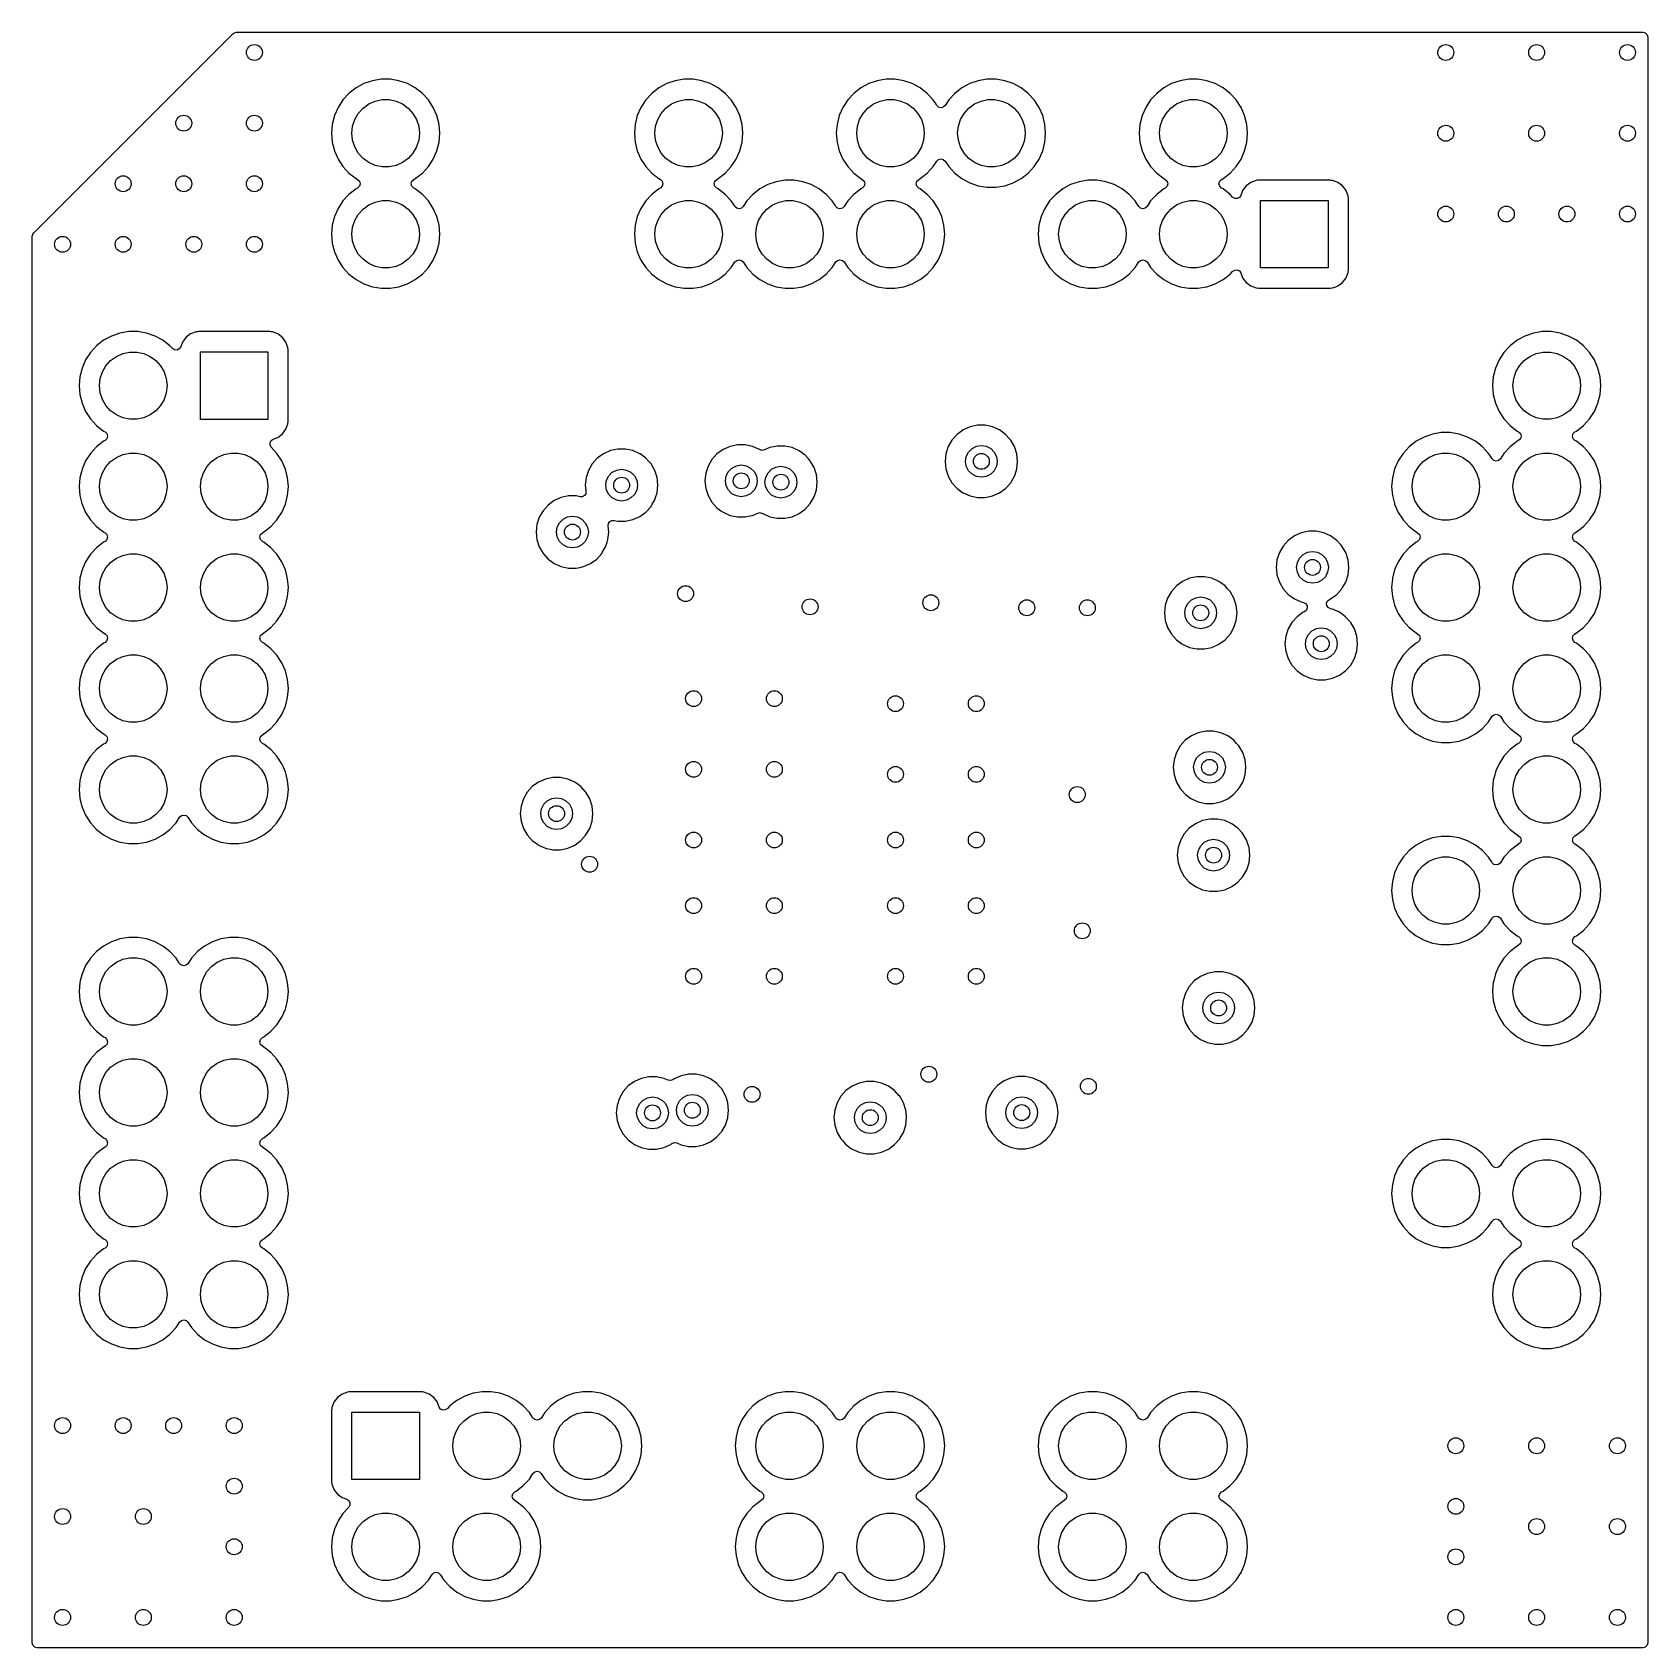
# Model space of a CAD drawing. Extents: x 6.5 to 8.1, y -3.85 to -2.25.
import ezdxf

# ---------------------------------------------------------------- set-up
doc = ezdxf.new("R2010")
doc.units = 0
doc.header["$MEASUREMENT"] = 0
doc.layers.add('BLACK', color=7, linetype='CONTINUOUS')

msp = doc.modelspace()

# ---------------------------------------------------------------- linework, layer by layer
at = {"layer": 'BLACK', "linetype": 'CONTINUOUS'}
for p, q in [((6.50145, -2.44858), (6.69858, -2.25145)), ((6.69858, -2.25145), (6.70016, -2.25039)), ((6.70016, -2.25039), (6.70203, -2.25002)), ((6.70203, -2.25002), (8.0951, -2.25002)), ((8.0951, -2.25002), (8.09754, -2.25067)), ((8.09754, -2.25067), (8.09933, -2.25246)), ((8.09933, -2.25246), (8.09998, -2.2549)), ((8.09998, -2.2549), (8.09998, -3.8451)), ((6.82844, -2.30085), (6.82065, -2.30507)), ((6.83683, -2.29797), (6.82844, -2.30085)), ((6.84557, -2.29652), (6.83683, -2.29797)), ((6.85443, -2.29652), (6.84557, -2.29652)), ((6.86317, -2.29797), (6.85443, -2.29652)), ((6.87156, -2.30085), (6.86317, -2.29797)), ((6.87935, -2.30507), (6.87156, -2.30085)), ((6.87156, -2.30085), (6.87156, -2.30085)), ((6.87156, -2.30085), (6.87156, -2.30085)), ((7.12844, -2.30085), (7.12065, -2.30507)), ((7.13683, -2.29797), (7.12844, -2.30085)), ((7.14557, -2.29652), (7.13683, -2.29797)), ((7.15443, -2.29652), (7.14557, -2.29652)), ((7.16317, -2.29797), (7.15443, -2.29652)), ((7.17156, -2.30085), (7.16317, -2.29797)), ((7.17935, -2.30507), (7.17156, -2.30085)), ((7.17156, -2.30085), (7.17156, -2.30085)), ((7.17156, -2.30085), (7.17156, -2.30085)), ((7.32844, -2.30085), (7.32065, -2.30507)), ((7.33683, -2.29797), (7.32844, -2.30085)), ((7.34557, -2.29652), (7.33683, -2.29797)), ((7.35443, -2.29652), (7.34557, -2.29652)), ((7.36317, -2.29797), (7.35443, -2.29652)), ((7.37156, -2.30085), (7.36317, -2.29797)), ((7.37935, -2.30507), (7.37156, -2.30085)), ((7.37156, -2.30085), (7.37156, -2.30085)), ((7.37156, -2.30085), (7.37156, -2.30085)), ((7.42844, -2.30085), (7.42065, -2.30507)), ((7.43683, -2.29797), (7.42844, -2.30085)), ((7.44557, -2.29652), (7.43683, -2.29797)), ((7.45443, -2.29652), (7.44557, -2.29652)), ((7.46317, -2.29797), (7.45443, -2.29652)), ((7.47156, -2.30085), (7.46317, -2.29797)), ((7.47935, -2.30507), (7.47156, -2.30085)), ((7.47156, -2.30085), (7.47156, -2.30085)), ((7.47156, -2.30085), (7.47156, -2.30085)), ((7.62844, -2.30085), (7.62065, -2.30507)), ((7.63683, -2.29797), (7.62844, -2.30085)), ((7.64557, -2.29652), (7.63683, -2.29797)), ((7.65443, -2.29652), (7.64557, -2.29652)), ((7.66317, -2.29797), (7.65443, -2.29652)), ((7.67156, -2.30085), (7.66317, -2.29797)), ((7.67935, -2.30507), (7.67156, -2.30085)), ((7.67156, -2.30085), (7.67156, -2.30085)), ((7.67156, -2.30085), (7.67156, -2.30085)), ((6.80765, -2.31704), (6.8028, -2.32446)), ((6.81365, -2.31052), (6.80765, -2.31704)), ((6.82065, -2.30507), (6.81365, -2.31052)), ((6.83327, -2.32102), (6.83966, -2.31817)), ((6.83966, -2.31817), (6.8465, -2.31672)), ((6.8465, -2.31672), (6.8535, -2.31672)), ((6.8535, -2.31672), (6.86034, -2.31817)), ((6.86034, -2.31817), (6.86673, -2.32102)), ((6.88635, -2.31052), (6.87935, -2.30507)), ((6.89235, -2.31704), (6.88635, -2.31052)), ((6.8972, -2.32446), (6.89235, -2.31704)), ((7.10765, -2.31704), (7.1028, -2.32446)), ((7.11365, -2.31052), (7.10765, -2.31704)), ((7.12065, -2.30507), (7.11365, -2.31052)), ((7.13327, -2.32102), (7.13966, -2.31817)), ((7.13966, -2.31817), (7.1465, -2.31672)), ((7.1465, -2.31672), (7.1535, -2.31672)), ((7.1535, -2.31672), (7.16034, -2.31817)), ((7.16034, -2.31817), (7.16673, -2.32102)), ((7.18635, -2.31052), (7.17935, -2.30507)), ((7.19235, -2.31704), (7.18635, -2.31052)), ((7.1972, -2.32446), (7.19235, -2.31704)), ((7.30765, -2.31704), (7.3028, -2.32446)), ((7.31365, -2.31052), (7.30765, -2.31704)), ((7.32065, -2.30507), (7.31365, -2.31052)), ((7.33327, -2.32102), (7.33966, -2.31817)), ((7.33966, -2.31817), (7.3465, -2.31672)), ((7.3465, -2.31672), (7.3535, -2.31672)), ((7.3535, -2.31672), (7.36034, -2.31817)), ((7.36034, -2.31817), (7.36673, -2.32102)), ((7.38635, -2.31052), (7.37935, -2.30507)), ((7.39235, -2.31704), (7.38635, -2.31052)), ((7.39512, -2.32127), (7.39235, -2.31704)), ((7.40765, -2.31704), (7.40409, -2.32249)), ((7.41365, -2.31052), (7.40765, -2.31704)), ((7.42065, -2.30507), (7.41365, -2.31052)), ((7.43327, -2.32102), (7.43966, -2.31817)), ((7.43966, -2.31817), (7.4465, -2.31672)), ((7.4465, -2.31672), (7.4535, -2.31672)), ((7.4535, -2.31672), (7.46034, -2.31817)), ((7.46034, -2.31817), (7.46673, -2.32102)), ((7.48635, -2.31052), (7.47935, -2.30507)), ((7.49235, -2.31704), (7.48635, -2.31052)), ((7.4972, -2.32446), (7.49235, -2.31704)), ((7.60765, -2.31704), (7.6028, -2.32446)), ((7.61365, -2.31052), (7.60765, -2.31704)), ((7.62065, -2.30507), (7.61365, -2.31052)), ((7.63327, -2.32102), (7.63966, -2.31817)), ((7.63966, -2.31817), (7.6465, -2.31672)), ((7.6465, -2.31672), (7.6535, -2.31672)), ((7.6535, -2.31672), (7.66034, -2.31817)), ((7.66034, -2.31817), (7.66673, -2.32102)), ((7.68635, -2.31052), (7.67935, -2.30507)), ((7.69235, -2.31704), (7.68635, -2.31052)), ((7.6972, -2.32446), (7.69235, -2.31704)), ((6.79924, -2.33257), (6.79706, -2.34117)), ((6.8028, -2.32446), (6.79924, -2.33257)), ((6.81943, -2.33639), (6.82293, -2.33033)), ((6.82293, -2.33033), (6.82761, -2.32513)), ((6.82761, -2.32513), (6.83327, -2.32102)), ((6.86673, -2.32102), (6.87239, -2.32513)), ((6.87239, -2.32513), (6.87707, -2.33033)), ((6.87707, -2.33033), (6.88057, -2.33639)), ((6.90076, -2.33257), (6.8972, -2.32446)), ((6.90294, -2.34117), (6.90076, -2.33257)), ((7.09924, -2.33257), (7.09706, -2.34117)), ((7.1028, -2.32446), (7.09924, -2.33257)), ((7.11943, -2.33639), (7.12293, -2.33033)), ((7.12293, -2.33033), (7.12761, -2.32513)), ((7.12761, -2.32513), (7.13327, -2.32102)), ((7.16673, -2.32102), (7.17239, -2.32513)), ((7.17239, -2.32513), (7.17707, -2.33033)), ((7.17707, -2.33033), (7.18057, -2.33639)), ((7.20076, -2.33257), (7.1972, -2.32446)), ((7.20294, -2.34117), (7.20076, -2.33257)), ((7.29924, -2.33257), (7.29706, -2.34117)), ((7.3028, -2.32446), (7.29924, -2.33257)), ((7.31943, -2.33639), (7.32293, -2.33033)), ((7.32293, -2.33033), (7.32761, -2.32513)), ((7.32761, -2.32513), (7.33327, -2.32102)), ((7.36673, -2.32102), (7.37239, -2.32513)), ((7.37239, -2.32513), (7.37707, -2.33033)), ((7.37707, -2.33033), (7.38057, -2.33639)), ((7.39591, -2.32249), (7.39512, -2.32127)), ((7.39768, -2.32411), (7.39591, -2.32249)), ((7.4, -2.3247), (7.39768, -2.32411)), ((7.40232, -2.32411), (7.4, -2.3247)), ((7.40409, -2.32249), (7.40232, -2.32411)), ((7.41943, -2.33639), (7.42293, -2.33033)), ((7.42293, -2.33033), (7.42761, -2.32513)), ((7.42761, -2.32513), (7.43327, -2.32102)), ((7.46673, -2.32102), (7.47239, -2.32513)), ((7.47239, -2.32513), (7.47707, -2.33033)), ((7.47707, -2.33033), (7.48057, -2.33639)), ((7.50076, -2.33257), (7.4972, -2.32446)), ((7.50294, -2.34117), (7.50076, -2.33257)), ((7.59924, -2.33257), (7.59706, -2.34117)), ((7.6028, -2.32446), (7.59924, -2.33257)), ((7.61943, -2.33639), (7.62293, -2.33033)), ((7.62293, -2.33033), (7.62761, -2.32513)), ((7.62761, -2.32513), (7.63327, -2.32102)), ((7.66673, -2.32102), (7.67239, -2.32513)), ((7.67239, -2.32513), (7.67707, -2.33033)), ((7.67707, -2.33033), (7.68057, -2.33639)), ((7.70076, -2.33257), (7.6972, -2.32446)), ((7.70294, -2.34117), (7.70076, -2.33257)), ((6.79706, -2.34117), (6.79633, -2.35)), ((6.79633, -2.35), (6.79706, -2.35883)), ((6.81654, -2.35), (6.81727, -2.34304)), ((6.81727, -2.35696), (6.81654, -2.35)), ((6.81727, -2.34304), (6.81943, -2.33639)), ((6.88057, -2.33639), (6.88273, -2.34304)), ((6.88273, -2.34304), (6.88346, -2.35)), ((6.88346, -2.35), (6.88273, -2.35696)), ((6.90367, -2.35), (6.90294, -2.34117)), ((6.90294, -2.35883), (6.90367, -2.35)), ((7.09706, -2.34117), (7.09633, -2.35)), ((7.09633, -2.35), (7.09706, -2.35883)), ((7.11654, -2.35), (7.11727, -2.34304)), ((7.11727, -2.35696), (7.11654, -2.35)), ((7.11727, -2.34304), (7.11943, -2.33639)), ((7.18057, -2.33639), (7.18273, -2.34304)), ((7.18273, -2.34304), (7.18346, -2.35)), ((7.18346, -2.35), (7.18273, -2.35696)), ((7.20367, -2.35), (7.20294, -2.34117)), ((7.20294, -2.35883), (7.20367, -2.35)), ((7.29706, -2.34117), (7.29633, -2.35)), ((7.29633, -2.35), (7.29706, -2.35883)), ((7.31654, -2.35), (7.31727, -2.34304)), ((7.31727, -2.35696), (7.31654, -2.35)), ((7.31727, -2.34304), (7.31943, -2.33639)), ((7.38057, -2.33639), (7.38273, -2.34304)), ((7.38273, -2.34304), (7.38346, -2.35)), ((7.38346, -2.35), (7.38273, -2.35696)), ((7.41654, -2.35), (7.41727, -2.34304)), ((7.41727, -2.35696), (7.41654, -2.35)), ((7.41727, -2.34304), (7.41943, -2.33639)), ((7.48057, -2.33639), (7.48273, -2.34304)), ((7.48273, -2.34304), (7.48346, -2.35)), ((7.48346, -2.35), (7.48273, -2.35696)), ((7.50367, -2.35), (7.50294, -2.34117)), ((7.50294, -2.35883), (7.50367, -2.35)), ((7.59706, -2.34117), (7.59633, -2.35)), ((7.59633, -2.35), (7.59706, -2.35883)), ((7.61654, -2.35), (7.61727, -2.34304)), ((7.61727, -2.35696), (7.61654, -2.35)), ((7.61727, -2.34304), (7.61943, -2.33639)), ((7.68057, -2.33639), (7.68273, -2.34304)), ((7.68273, -2.34304), (7.68346, -2.35)), ((7.68346, -2.35), (7.68273, -2.35696)), ((7.70367, -2.35), (7.70294, -2.34117)), ((7.70294, -2.35883), (7.70367, -2.35)), ((6.79706, -2.35883), (6.79924, -2.36743)), ((6.79924, -2.36743), (6.8028, -2.37554)), ((6.81943, -2.36361), (6.81727, -2.35696)), ((6.82293, -2.36967), (6.81943, -2.36361)), ((6.88057, -2.36361), (6.87707, -2.36967)), ((6.88273, -2.35696), (6.88057, -2.36361)), ((6.8972, -2.37554), (6.90076, -2.36743)), ((6.90076, -2.36743), (6.90294, -2.35883)), ((7.09706, -2.35883), (7.09924, -2.36743)), ((7.09924, -2.36743), (7.1028, -2.37554)), ((7.11943, -2.36361), (7.11727, -2.35696)), ((7.12293, -2.36967), (7.11943, -2.36361)), ((7.18057, -2.36361), (7.17707, -2.36967)), ((7.18273, -2.35696), (7.18057, -2.36361)), ((7.1972, -2.37554), (7.20076, -2.36743)), ((7.20076, -2.36743), (7.20294, -2.35883)), ((7.29706, -2.35883), (7.29924, -2.36743)), ((7.29924, -2.36743), (7.3028, -2.37554)), ((7.31943, -2.36361), (7.31727, -2.35696)), ((7.32293, -2.36967), (7.31943, -2.36361)), ((7.38057, -2.36361), (7.37707, -2.36967)), ((7.38273, -2.35696), (7.38057, -2.36361)), ((7.41943, -2.36361), (7.41727, -2.35696)), ((7.42293, -2.36967), (7.41943, -2.36361)), ((7.48057, -2.36361), (7.47707, -2.36967)), ((7.48273, -2.35696), (7.48057, -2.36361)), ((7.4972, -2.37554), (7.50076, -2.36743)), ((7.50076, -2.36743), (7.50294, -2.35883)), ((7.59706, -2.35883), (7.59924, -2.36743)), ((7.59924, -2.36743), (7.6028, -2.37554)), ((7.61943, -2.36361), (7.61727, -2.35696)), ((7.62293, -2.36967), (7.61943, -2.36361)), ((7.68057, -2.36361), (7.67707, -2.36967)), ((7.68273, -2.35696), (7.68057, -2.36361)), ((7.6972, -2.37554), (7.70076, -2.36743)), ((7.70076, -2.36743), (7.70294, -2.35883)), ((6.8028, -2.37554), (6.8028, -2.37554)), ((6.8028, -2.37554), (6.80765, -2.38296)), ((6.80765, -2.38296), (6.81365, -2.38948)), ((6.82761, -2.37487), (6.82293, -2.36967)), ((6.83327, -2.37898), (6.82761, -2.37487)), ((6.83966, -2.38183), (6.83327, -2.37898)), ((6.8465, -2.38328), (6.83966, -2.38183)), ((6.8535, -2.38328), (6.8465, -2.38328)), ((6.86034, -2.38183), (6.8535, -2.38328)), ((6.86673, -2.37898), (6.86034, -2.38183)), ((6.87239, -2.37487), (6.86673, -2.37898)), ((6.87707, -2.36967), (6.87239, -2.37487)), ((6.88635, -2.38948), (6.89235, -2.38296)), ((6.89235, -2.38296), (6.8972, -2.37554)), ((7.1028, -2.37554), (7.1028, -2.37554)), ((7.1028, -2.37554), (7.10765, -2.38296)), ((7.10765, -2.38296), (7.11365, -2.38948)), ((7.12761, -2.37487), (7.12293, -2.36967)), ((7.13327, -2.37898), (7.12761, -2.37487)), ((7.13966, -2.38183), (7.13327, -2.37898)), ((7.1465, -2.38328), (7.13966, -2.38183)), ((7.1535, -2.38328), (7.1465, -2.38328)), ((7.16034, -2.38183), (7.1535, -2.38328)), ((7.16673, -2.37898), (7.16034, -2.38183)), ((7.17239, -2.37487), (7.16673, -2.37898)), ((7.17707, -2.36967), (7.17239, -2.37487)), ((7.18635, -2.38948), (7.19235, -2.38296)), ((7.19235, -2.38296), (7.1972, -2.37554)), ((7.3028, -2.37554), (7.3028, -2.37554)), ((7.3028, -2.37554), (7.30765, -2.38296)), ((7.30765, -2.38296), (7.31365, -2.38948)), ((7.32761, -2.37487), (7.32293, -2.36967)), ((7.33327, -2.37898), (7.32761, -2.37487)), ((7.33966, -2.38183), (7.33327, -2.37898)), ((7.3465, -2.38328), (7.33966, -2.38183)), ((7.3535, -2.38328), (7.3465, -2.38328)), ((7.36034, -2.38183), (7.3535, -2.38328)), ((7.36673, -2.37898), (7.36034, -2.38183)), ((7.37239, -2.37487), (7.36673, -2.37898)), ((7.37707, -2.36967), (7.37239, -2.37487)), ((7.38635, -2.38948), (7.39235, -2.38296)), ((7.39235, -2.38296), (7.39591, -2.37751)), ((7.39591, -2.37751), (7.39768, -2.37589)), ((7.39768, -2.37589), (7.4, -2.3753)), ((7.4, -2.3753), (7.40232, -2.37589)), ((7.40232, -2.37589), (7.40409, -2.37751)), ((7.40409, -2.37751), (7.40765, -2.38296)), ((7.40765, -2.38296), (7.41365, -2.38948)), ((7.42761, -2.37487), (7.42293, -2.36967)), ((7.43327, -2.37898), (7.42761, -2.37487)), ((7.43966, -2.38183), (7.43327, -2.37898)), ((7.4465, -2.38328), (7.43966, -2.38183)), ((7.4535, -2.38328), (7.4465, -2.38328)), ((7.46034, -2.38183), (7.4535, -2.38328)), ((7.46673, -2.37898), (7.46034, -2.38183)), ((7.47239, -2.37487), (7.46673, -2.37898)), ((7.47707, -2.36967), (7.47239, -2.37487)), ((7.48635, -2.38948), (7.49235, -2.38296)), ((7.49235, -2.38296), (7.4972, -2.37554)), ((7.6028, -2.37554), (7.6028, -2.37554)), ((7.6028, -2.37554), (7.60765, -2.38296)), ((7.60765, -2.38296), (7.61365, -2.38948)), ((7.62761, -2.37487), (7.62293, -2.36967)), ((7.63327, -2.37898), (7.62761, -2.37487)), ((7.63966, -2.38183), (7.63327, -2.37898)), ((7.6465, -2.38328), (7.63966, -2.38183)), ((7.6535, -2.38328), (7.6465, -2.38328)), ((7.66034, -2.38183), (7.6535, -2.38328)), ((7.66673, -2.37898), (7.66034, -2.38183)), ((7.67239, -2.37487), (7.66673, -2.37898)), ((7.67707, -2.36967), (7.67239, -2.37487)), ((7.68635, -2.38948), (7.69235, -2.38296)), ((7.69235, -2.38296), (7.6972, -2.37554)), ((6.81365, -2.38948), (6.82065, -2.39493)), ((6.82065, -2.39493), (6.82065, -2.39493)), ((6.82065, -2.39493), (6.82208, -2.39571)), ((6.82208, -2.39571), (6.82395, -2.3975)), ((6.82395, -2.3975), (6.82464, -2.4)), ((6.87536, -2.4), (6.87605, -2.3975)), ((6.87605, -2.3975), (6.87792, -2.39571)), ((6.87792, -2.39571), (6.87935, -2.39493)), ((6.87935, -2.39493), (6.88635, -2.38948)), ((7.11365, -2.38948), (7.12065, -2.39493)), ((7.12065, -2.39493), (7.12065, -2.39493)), ((7.12065, -2.39493), (7.12208, -2.39571)), ((7.12208, -2.39571), (7.12395, -2.3975)), ((7.12395, -2.3975), (7.12464, -2.4)), ((7.17536, -2.4), (7.17605, -2.3975)), ((7.17605, -2.3975), (7.17792, -2.39571)), ((7.17792, -2.39571), (7.17935, -2.39493)), ((7.17935, -2.39493), (7.18635, -2.38948)), ((7.23683, -2.39797), (7.22844, -2.40085)), ((7.24557, -2.39652), (7.23683, -2.39797)), ((7.25443, -2.39652), (7.24557, -2.39652)), ((7.26317, -2.39797), (7.25443, -2.39652)), ((7.27156, -2.40085), (7.26317, -2.39797)), ((7.31365, -2.38948), (7.32065, -2.39493)), ((7.32065, -2.39493), (7.32065, -2.39493)), ((7.32065, -2.39493), (7.32208, -2.39571)), ((7.32208, -2.39571), (7.32395, -2.3975)), ((7.32395, -2.3975), (7.32464, -2.4)), ((7.37536, -2.4), (7.37605, -2.3975)), ((7.37605, -2.3975), (7.37792, -2.39571)), ((7.37792, -2.39571), (7.37935, -2.39493)), ((7.37935, -2.39493), (7.38635, -2.38948)), ((7.41365, -2.38948), (7.42065, -2.39493)), ((7.42065, -2.39493), (7.42844, -2.39915)), ((7.42844, -2.39915), (7.43683, -2.40203)), ((7.46317, -2.40203), (7.47156, -2.39915)), ((7.47156, -2.39915), (7.47935, -2.39493)), ((7.47935, -2.39493), (7.48635, -2.38948)), ((7.53683, -2.39797), (7.52844, -2.40085)), ((7.54557, -2.39652), (7.53683, -2.39797)), ((7.55443, -2.39652), (7.54557, -2.39652)), ((7.56317, -2.39797), (7.55443, -2.39652)), ((7.57156, -2.40085), (7.56317, -2.39797)), ((7.61365, -2.38948), (7.62065, -2.39493)), ((7.62065, -2.39493), (7.62065, -2.39493)), ((7.62065, -2.39493), (7.62208, -2.39571)), ((7.62208, -2.39571), (7.62395, -2.3975)), ((7.62395, -2.3975), (7.62464, -2.4)), ((7.67536, -2.4), (7.67605, -2.3975)), ((7.67605, -2.3975), (7.67792, -2.39571)), ((7.67792, -2.39571), (7.67935, -2.39493)), ((7.67935, -2.39493), (7.68635, -2.38948)), ((7.70684, -2.39878), (7.70223, -2.40223)), ((7.71224, -2.39677), (7.70684, -2.39878)), ((7.71356, -2.39663), (7.71224, -2.39677)), ((7.71462, -2.39652), (7.71356, -2.39663)), ((7.78538, -2.39652), (7.71462, -2.39652)), ((7.78657, -2.39664), (7.78538, -2.39652)), ((7.78776, -2.39677), (7.78657, -2.39664)), ((7.79316, -2.39878), (7.78776, -2.39677)), ((7.79777, -2.40223), (7.79316, -2.39878)), ((6.81365, -2.41052), (6.80765, -2.41704)), ((6.82065, -2.40507), (6.81365, -2.41052)), ((6.82208, -2.40429), (6.82065, -2.40507)), ((6.82395, -2.4025), (6.82208, -2.40429)), ((6.82464, -2.4), (6.82395, -2.4025)), ((6.87605, -2.4025), (6.87536, -2.4)), ((6.87792, -2.40429), (6.87605, -2.4025)), ((6.87935, -2.40507), (6.87792, -2.40429)), ((6.88635, -2.41052), (6.87935, -2.40507)), ((6.87935, -2.40507), (6.87935, -2.40507)), ((6.89235, -2.41704), (6.88635, -2.41052)), ((7.11365, -2.41052), (7.10765, -2.41704)), ((7.12065, -2.40507), (7.11365, -2.41052)), ((7.12208, -2.40429), (7.12065, -2.40507)), ((7.12395, -2.4025), (7.12208, -2.40429)), ((7.12464, -2.4), (7.12395, -2.4025)), ((7.17605, -2.4025), (7.17536, -2.4)), ((7.17792, -2.40429), (7.17605, -2.4025)), ((7.17935, -2.40507), (7.17792, -2.40429)), ((7.18635, -2.41052), (7.17935, -2.40507)), ((7.17935, -2.40507), (7.17935, -2.40507)), ((7.19235, -2.41704), (7.18635, -2.41052)), ((7.21365, -2.41052), (7.20765, -2.41704)), ((7.22065, -2.40507), (7.21365, -2.41052)), ((7.22844, -2.40085), (7.22065, -2.40507)), ((7.27935, -2.40507), (7.27156, -2.40085)), ((7.27156, -2.40085), (7.27156, -2.40085)), ((7.27156, -2.40085), (7.27156, -2.40085)), ((7.28635, -2.41052), (7.27935, -2.40507)), ((7.29235, -2.41704), (7.28635, -2.41052)), ((7.31365, -2.41052), (7.30765, -2.41704)), ((7.32065, -2.40507), (7.31365, -2.41052)), ((7.32208, -2.40429), (7.32065, -2.40507)), ((7.32395, -2.4025), (7.32208, -2.40429)), ((7.32464, -2.4), (7.32395, -2.4025)), ((7.37605, -2.4025), (7.37536, -2.4)), ((7.37792, -2.40429), (7.37605, -2.4025)), ((7.37935, -2.40507), (7.37792, -2.40429)), ((7.38635, -2.41052), (7.37935, -2.40507)), ((7.37935, -2.40507), (7.37935, -2.40507)), ((7.39235, -2.41704), (7.38635, -2.41052)), ((7.43683, -2.40203), (7.44557, -2.40348)), ((7.44557, -2.40348), (7.45443, -2.40348)), ((7.45443, -2.40348), (7.46317, -2.40203)), ((7.51365, -2.41052), (7.50765, -2.41704)), ((7.52065, -2.40507), (7.51365, -2.41052)), ((7.52844, -2.40085), (7.52065, -2.40507)), ((7.57935, -2.40507), (7.57156, -2.40085)), ((7.57156, -2.40085), (7.57156, -2.40085)), ((7.57156, -2.40085), (7.57156, -2.40085)), ((7.58635, -2.41052), (7.57935, -2.40507)), ((7.59235, -2.41704), (7.58635, -2.41052)), ((7.61365, -2.41052), (7.60765, -2.41704)), ((7.62065, -2.40507), (7.61365, -2.41052)), ((7.62208, -2.40429), (7.62065, -2.40507)), ((7.62395, -2.4025), (7.62208, -2.40429)), ((7.62464, -2.4), (7.62395, -2.4025)), ((7.67605, -2.4025), (7.67536, -2.4)), ((7.67792, -2.40429), (7.67605, -2.4025)), ((7.67935, -2.40507), (7.67792, -2.40429)), ((7.68635, -2.41052), (7.67935, -2.40507)), ((7.67935, -2.40507), (7.67935, -2.40507)), ((7.68884, -2.41322), (7.68635, -2.41052)), ((7.68635, -2.41052), (7.68635, -2.41052)), ((7.68635, -2.41052), (7.68635, -2.41052)), ((7.69091, -2.41455), (7.68884, -2.41322)), ((7.69337, -2.4147), (7.69091, -2.41455)), ((7.69559, -2.41363), (7.69337, -2.4147)), ((7.697, -2.41162), (7.69559, -2.41363)), ((7.69878, -2.40684), (7.697, -2.41162)), ((7.70223, -2.40223), (7.69878, -2.40684)), ((7.80122, -2.40684), (7.79777, -2.40223)), ((7.80323, -2.41224), (7.80122, -2.40684)), ((7.80348, -2.41462), (7.80323, -2.41224)), ((7.80323, -2.41224), (7.80323, -2.41224)), ((7.80323, -2.41224), (7.80323, -2.41224)), ((7.80348, -2.48538), (7.80348, -2.41462)), ((6.8028, -2.42446), (6.79924, -2.43257)), ((6.80765, -2.41704), (6.8028, -2.42446)), ((6.81943, -2.43639), (6.82293, -2.43033)), ((6.82293, -2.43033), (6.82761, -2.42513)), ((6.82761, -2.42513), (6.83327, -2.42102)), ((6.83327, -2.42102), (6.83966, -2.41817)), ((6.83966, -2.41817), (6.8465, -2.41672)), ((6.8465, -2.41672), (6.8535, -2.41672)), ((6.8535, -2.41672), (6.86034, -2.41817)), ((6.86034, -2.41817), (6.86673, -2.42102)), ((6.86673, -2.42102), (6.87239, -2.42513)), ((6.87239, -2.42513), (6.87707, -2.43033)), ((6.87707, -2.43033), (6.88057, -2.43639)), ((6.8972, -2.42446), (6.89235, -2.41704)), ((6.90076, -2.43257), (6.8972, -2.42446)), ((7.1028, -2.42446), (7.09924, -2.43257)), ((7.10765, -2.41704), (7.1028, -2.42446)), ((7.11943, -2.43639), (7.12293, -2.43033)), ((7.12293, -2.43033), (7.12761, -2.42513)), ((7.12761, -2.42513), (7.13327, -2.42102)), ((7.13327, -2.42102), (7.13966, -2.41817)), ((7.13966, -2.41817), (7.1465, -2.41672)), ((7.1465, -2.41672), (7.1535, -2.41672)), ((7.1535, -2.41672), (7.16034, -2.41817)), ((7.16034, -2.41817), (7.16673, -2.42102)), ((7.16673, -2.42102), (7.17239, -2.42513)), ((7.17239, -2.42513), (7.17707, -2.43033)), ((7.17707, -2.43033), (7.18057, -2.43639)), ((7.19512, -2.42127), (7.19235, -2.41704)), ((7.19591, -2.42249), (7.19512, -2.42127)), ((7.19768, -2.42411), (7.19591, -2.42249)), ((7.2, -2.4247), (7.19768, -2.42411)), ((7.20232, -2.42411), (7.2, -2.4247)), ((7.20409, -2.42249), (7.20232, -2.42411)), ((7.20765, -2.41704), (7.20409, -2.42249)), ((7.21943, -2.43639), (7.22293, -2.43033)), ((7.22293, -2.43033), (7.22761, -2.42513)), ((7.22761, -2.42513), (7.23327, -2.42102)), ((7.23327, -2.42102), (7.23966, -2.41817)), ((7.23966, -2.41817), (7.2465, -2.41672)), ((7.2465, -2.41672), (7.2535, -2.41672)), ((7.2535, -2.41672), (7.26034, -2.41817)), ((7.26034, -2.41817), (7.26673, -2.42102)), ((7.26673, -2.42102), (7.27239, -2.42513)), ((7.27239, -2.42513), (7.27707, -2.43033)), ((7.27707, -2.43033), (7.28057, -2.43639)), ((7.29512, -2.42127), (7.29235, -2.41704)), ((7.29591, -2.42249), (7.29512, -2.42127)), ((7.29768, -2.42411), (7.29591, -2.42249)), ((7.3, -2.4247), (7.29768, -2.42411)), ((7.30232, -2.42411), (7.3, -2.4247)), ((7.30409, -2.42249), (7.30232, -2.42411)), ((7.30765, -2.41704), (7.30409, -2.42249)), ((7.31943, -2.43639), (7.32293, -2.43033)), ((7.32293, -2.43033), (7.32761, -2.42513)), ((7.32761, -2.42513), (7.33327, -2.42102)), ((7.33327, -2.42102), (7.33966, -2.41817)), ((7.33966, -2.41817), (7.3465, -2.41672)), ((7.3465, -2.41672), (7.3535, -2.41672)), ((7.3535, -2.41672), (7.36034, -2.41817)), ((7.36034, -2.41817), (7.36673, -2.42102)), ((7.36673, -2.42102), (7.37239, -2.42513)), ((7.37239, -2.42513), (7.37707, -2.43033)), ((7.37707, -2.43033), (7.38057, -2.43639)), ((7.3972, -2.42446), (7.39235, -2.41704)), ((7.40076, -2.43257), (7.3972, -2.42446)), ((7.5028, -2.42446), (7.49924, -2.43257)), ((7.50765, -2.41704), (7.5028, -2.42446)), ((7.51943, -2.43639), (7.52293, -2.43033)), ((7.52293, -2.43033), (7.52761, -2.42513)), ((7.52761, -2.42513), (7.53327, -2.42102)), ((7.53327, -2.42102), (7.53966, -2.41817)), ((7.53966, -2.41817), (7.5465, -2.41672)), ((7.5465, -2.41672), (7.5535, -2.41672)), ((7.5535, -2.41672), (7.56034, -2.41817)), ((7.56034, -2.41817), (7.56673, -2.42102)), ((7.56673, -2.42102), (7.57239, -2.42513)), ((7.57239, -2.42513), (7.57707, -2.43033)), ((7.57707, -2.43033), (7.58057, -2.43639)), ((7.59512, -2.42127), (7.59235, -2.41704)), ((7.59591, -2.42249), (7.59512, -2.42127)), ((7.59768, -2.42411), (7.59591, -2.42249)), ((7.6, -2.4247), (7.59768, -2.42411)), ((7.60232, -2.42411), (7.6, -2.4247)), ((7.60409, -2.42249), (7.60232, -2.42411)), ((7.60765, -2.41704), (7.60409, -2.42249)), ((7.61943, -2.43639), (7.62293, -2.43033)), ((7.62293, -2.43033), (7.62761, -2.42513)), ((7.62761, -2.42513), (7.63327, -2.42102)), ((7.63327, -2.42102), (7.63966, -2.41817)), ((7.63966, -2.41817), (7.6465, -2.41672)), ((7.6465, -2.41672), (7.6535, -2.41672)), ((7.6535, -2.41672), (7.66034, -2.41817)), ((7.66034, -2.41817), (7.66673, -2.42102)), ((7.66673, -2.42102), (7.67239, -2.42513)), ((7.67239, -2.42513), (7.67707, -2.43033)), ((7.67707, -2.43033), (7.68057, -2.43639)), ((7.71654, -2.48346), (7.71654, -2.41654)), ((7.71654, -2.41654), (7.78346, -2.41654)), ((7.78346, -2.41654), (7.78346, -2.48346)), ((6.79706, -2.44117), (6.79633, -2.45)), ((6.79924, -2.43257), (6.79706, -2.44117)), ((6.81654, -2.45), (6.81727, -2.44304)), ((6.81727, -2.44304), (6.81943, -2.43639)), ((6.88057, -2.43639), (6.88273, -2.44304)), ((6.88273, -2.44304), (6.88346, -2.45)), ((6.90294, -2.44117), (6.90076, -2.43257)), ((6.90367, -2.44999), (6.90294, -2.44117)), ((6.90294, -2.44117), (6.90294, -2.44117)), ((7.09706, -2.44117), (7.09633, -2.45)), ((7.09924, -2.43257), (7.09706, -2.44117)), ((7.11654, -2.45), (7.11727, -2.44304)), ((7.11727, -2.44304), (7.11943, -2.43639)), ((7.18057, -2.43639), (7.18273, -2.44304)), ((7.18273, -2.44304), (7.18346, -2.45)), ((7.21654, -2.45), (7.21727, -2.44304)), ((7.21727, -2.44304), (7.21943, -2.43639)), ((7.28057, -2.43639), (7.28273, -2.44304)), ((7.28273, -2.44304), (7.28346, -2.45)), ((7.31654, -2.45), (7.31727, -2.44304)), ((7.31727, -2.44304), (7.31943, -2.43639)), ((7.38057, -2.43639), (7.38273, -2.44304)), ((7.38273, -2.44304), (7.38346, -2.45)), ((7.40294, -2.44117), (7.40076, -2.43257)), ((7.40367, -2.44999), (7.40294, -2.44117)), ((7.40294, -2.44117), (7.40294, -2.44117)), ((7.49706, -2.44117), (7.49633, -2.45)), ((7.49924, -2.43257), (7.49706, -2.44117)), ((7.51654, -2.45), (7.51727, -2.44304)), ((7.51727, -2.44304), (7.51943, -2.43639)), ((7.58057, -2.43639), (7.58273, -2.44304)), ((7.58273, -2.44304), (7.58346, -2.45)), ((7.61654, -2.45), (7.61727, -2.44304)), ((7.61727, -2.44304), (7.61943, -2.43639)), ((7.68057, -2.43639), (7.68273, -2.44304)), ((7.68273, -2.44304), (7.68346, -2.45)), ((6.50002, -2.45203), (6.50039, -2.45016)), ((6.50002, -3), (6.50002, -2.45203)), ((6.50039, -2.45016), (6.5005, -2.45)), ((6.5005, -2.45), (6.50145, -2.44858)), ((6.79633, -2.45), (6.79706, -2.45883)), ((6.79706, -2.45883), (6.79924, -2.46743)), ((6.81727, -2.45696), (6.81654, -2.45)), ((6.81943, -2.46361), (6.81727, -2.45696)), ((6.82293, -2.46967), (6.81943, -2.46361)), ((6.88057, -2.46361), (6.87707, -2.46967)), ((6.88273, -2.45696), (6.88057, -2.46361)), ((6.88346, -2.45), (6.88273, -2.45696)), ((6.90076, -2.46743), (6.90294, -2.45883)), ((6.90294, -2.45883), (6.90367, -2.45)), ((6.90367, -2.45), (6.90367, -2.44999)), ((6.90367, -2.45), (6.90367, -2.45)), ((7.09633, -2.45), (7.09706, -2.45883)), ((7.09706, -2.45883), (7.09924, -2.46743)), ((7.11727, -2.45696), (7.11654, -2.45)), ((7.11943, -2.46361), (7.11727, -2.45696)), ((7.12293, -2.46967), (7.11943, -2.46361)), ((7.18057, -2.46361), (7.17707, -2.46967)), ((7.18273, -2.45696), (7.18057, -2.46361)), ((7.18346, -2.45), (7.18273, -2.45696)), ((7.21727, -2.45696), (7.21654, -2.45)), ((7.21943, -2.46361), (7.21727, -2.45696)), ((7.22293, -2.46967), (7.21943, -2.46361)), ((7.28057, -2.46361), (7.27707, -2.46967)), ((7.28273, -2.45696), (7.28057, -2.46361)), ((7.28346, -2.45), (7.28273, -2.45696)), ((7.31727, -2.45696), (7.31654, -2.45)), ((7.31943, -2.46361), (7.31727, -2.45696)), ((7.32293, -2.46967), (7.31943, -2.46361)), ((7.38057, -2.46361), (7.37707, -2.46967)), ((7.38273, -2.45696), (7.38057, -2.46361)), ((7.38346, -2.45), (7.38273, -2.45696)), ((7.40076, -2.46743), (7.40294, -2.45883)), ((7.40294, -2.45883), (7.40367, -2.45)), ((7.40367, -2.45), (7.40367, -2.44999)), ((7.40367, -2.45), (7.40367, -2.45)), ((7.49633, -2.45), (7.49706, -2.45883)), ((7.49706, -2.45883), (7.49924, -2.46743)), ((7.51727, -2.45696), (7.51654, -2.45)), ((7.51943, -2.46361), (7.51727, -2.45696)), ((7.52293, -2.46967), (7.51943, -2.46361)), ((7.58057, -2.46361), (7.57707, -2.46967)), ((7.58273, -2.45696), (7.58057, -2.46361)), ((7.58346, -2.45), (7.58273, -2.45696)), ((7.61727, -2.45696), (7.61654, -2.45)), ((7.61943, -2.46361), (7.61727, -2.45696)), ((7.62293, -2.46967), (7.61943, -2.46361)), ((7.68057, -2.46361), (7.67707, -2.46967)), ((7.68273, -2.45696), (7.68057, -2.46361)), ((7.68346, -2.45), (7.68273, -2.45696)), ((6.79924, -2.46743), (6.8028, -2.47554)), ((6.8028, -2.47554), (6.8028, -2.47554)), ((6.8028, -2.47554), (6.80765, -2.48296)), ((6.82761, -2.47487), (6.82293, -2.46967)), ((6.83327, -2.47898), (6.82761, -2.47487)), ((6.83966, -2.48183), (6.83327, -2.47898)), ((6.86673, -2.47898), (6.86034, -2.48183)), ((6.87239, -2.47487), (6.86673, -2.47898)), ((6.87707, -2.46967), (6.87239, -2.47487)), ((6.89235, -2.48296), (6.8972, -2.47554)), ((6.8972, -2.47554), (6.90076, -2.46743)), ((7.09924, -2.46743), (7.1028, -2.47554)), ((7.1028, -2.47554), (7.1028, -2.47554)), ((7.1028, -2.47554), (7.10765, -2.48296)), ((7.12761, -2.47487), (7.12293, -2.46967)), ((7.13327, -2.47898), (7.12761, -2.47487)), ((7.13966, -2.48183), (7.13327, -2.47898)), ((7.16673, -2.47898), (7.16034, -2.48183)), ((7.17239, -2.47487), (7.16673, -2.47898)), ((7.17707, -2.46967), (7.17239, -2.47487)), ((7.19235, -2.48296), (7.19591, -2.47751)), ((7.19591, -2.47751), (7.19768, -2.47589)), ((7.19768, -2.47589), (7.2, -2.4753)), ((7.2, -2.4753), (7.20232, -2.47589)), ((7.20232, -2.47589), (7.20409, -2.47751)), ((7.20409, -2.47751), (7.20765, -2.48296)), ((7.22761, -2.47487), (7.22293, -2.46967)), ((7.23327, -2.47898), (7.22761, -2.47487)), ((7.23966, -2.48183), (7.23327, -2.47898)), ((7.26673, -2.47898), (7.26034, -2.48183)), ((7.27239, -2.47487), (7.26673, -2.47898)), ((7.27707, -2.46967), (7.27239, -2.47487)), ((7.29235, -2.48296), (7.29591, -2.47751)), ((7.29591, -2.47751), (7.29768, -2.47589)), ((7.29768, -2.47589), (7.3, -2.4753)), ((7.3, -2.4753), (7.30232, -2.47589)), ((7.30232, -2.47589), (7.30409, -2.47751)), ((7.30409, -2.47751), (7.30765, -2.48296)), ((7.32761, -2.47487), (7.32293, -2.46967)), ((7.33327, -2.47898), (7.32761, -2.47487)), ((7.33966, -2.48183), (7.33327, -2.47898)), ((7.36673, -2.47898), (7.36034, -2.48183)), ((7.37239, -2.47487), (7.36673, -2.47898)), ((7.37707, -2.46967), (7.37239, -2.47487)), ((7.39235, -2.48296), (7.3972, -2.47554)), ((7.3972, -2.47554), (7.40076, -2.46743)), ((7.49924, -2.46743), (7.5028, -2.47554)), ((7.5028, -2.47554), (7.5028, -2.47554)), ((7.5028, -2.47554), (7.50765, -2.48296)), ((7.52761, -2.47487), (7.52293, -2.46967)), ((7.53327, -2.47898), (7.52761, -2.47487)), ((7.53966, -2.48183), (7.53327, -2.47898)), ((7.56673, -2.47898), (7.56034, -2.48183)), ((7.57239, -2.47487), (7.56673, -2.47898)), ((7.57707, -2.46967), (7.57239, -2.47487)), ((7.59235, -2.48296), (7.59591, -2.47751)), ((7.59591, -2.47751), (7.59768, -2.47589)), ((7.59768, -2.47589), (7.6, -2.4753)), ((7.6, -2.4753), (7.60232, -2.47589)), ((7.60232, -2.47589), (7.60409, -2.47751)), ((7.60409, -2.47751), (7.60765, -2.48296)), ((7.62761, -2.47487), (7.62293, -2.46967)), ((7.63327, -2.47898), (7.62761, -2.47487)), ((7.63966, -2.48183), (7.63327, -2.47898)), ((7.66673, -2.47898), (7.66034, -2.48183)), ((7.67239, -2.47487), (7.66673, -2.47898)), ((7.67707, -2.46967), (7.67239, -2.47487)), ((6.80765, -2.48296), (6.81365, -2.48948)), ((6.81365, -2.48948), (6.82065, -2.49493)), ((6.82065, -2.49493), (6.82844, -2.49915)), ((6.8465, -2.48328), (6.83966, -2.48183)), ((6.8535, -2.48328), (6.8465, -2.48328)), ((6.86034, -2.48183), (6.8535, -2.48328)), ((6.87156, -2.49915), (6.87935, -2.49493)), ((6.87935, -2.49493), (6.88635, -2.48948)), ((6.88635, -2.48948), (6.89235, -2.48296)), ((7.10765, -2.48296), (7.11365, -2.48948)), ((7.11365, -2.48948), (7.12065, -2.49493)), ((7.12065, -2.49493), (7.12844, -2.49915)), ((7.1465, -2.48328), (7.13966, -2.48183)), ((7.1535, -2.48328), (7.1465, -2.48328)), ((7.16034, -2.48183), (7.1535, -2.48328)), ((7.17156, -2.49915), (7.17935, -2.49493)), ((7.17935, -2.49493), (7.18635, -2.48948)), ((7.18635, -2.48948), (7.19235, -2.48296)), ((7.20765, -2.48296), (7.21365, -2.48948)), ((7.21365, -2.48948), (7.22065, -2.49493)), ((7.22065, -2.49493), (7.22844, -2.49915)), ((7.2465, -2.48328), (7.23966, -2.48183)), ((7.2535, -2.48328), (7.2465, -2.48328)), ((7.26034, -2.48183), (7.2535, -2.48328)), ((7.27156, -2.49915), (7.27935, -2.49493)), ((7.27935, -2.49493), (7.28635, -2.48948)), ((7.28635, -2.48948), (7.29235, -2.48296)), ((7.30765, -2.48296), (7.31365, -2.48948)), ((7.31365, -2.48948), (7.32065, -2.49493)), ((7.32065, -2.49493), (7.32844, -2.49915)), ((7.3465, -2.48328), (7.33966, -2.48183)), ((7.3535, -2.48328), (7.3465, -2.48328)), ((7.36034, -2.48183), (7.3535, -2.48328)), ((7.37156, -2.49915), (7.37935, -2.49493)), ((7.37935, -2.49493), (7.38635, -2.48948)), ((7.38635, -2.48948), (7.39235, -2.48296)), ((7.50765, -2.48296), (7.51365, -2.48948)), ((7.51365, -2.48948), (7.52065, -2.49493)), ((7.52065, -2.49493), (7.52844, -2.49915)), ((7.5465, -2.48328), (7.53966, -2.48183)), ((7.5535, -2.48328), (7.5465, -2.48328)), ((7.56034, -2.48183), (7.5535, -2.48328)), ((7.57156, -2.49915), (7.57935, -2.49493)), ((7.57935, -2.49493), (7.58635, -2.48948)), ((7.58635, -2.48948), (7.59235, -2.48296)), ((7.60765, -2.48296), (7.61365, -2.48948)), ((7.61365, -2.48948), (7.62065, -2.49493)), ((7.62065, -2.49493), (7.62844, -2.49915)), ((7.6465, -2.48328), (7.63966, -2.48183)), ((7.6535, -2.48328), (7.6465, -2.48328)), ((7.66034, -2.48183), (7.6535, -2.48328)), ((7.67156, -2.49915), (7.67935, -2.49493)), ((7.67935, -2.49493), (7.68635, -2.48948)), ((7.68635, -2.48948), (7.68884, -2.48678)), ((7.68884, -2.48678), (7.69091, -2.48545)), ((7.69091, -2.48545), (7.69337, -2.4853)), ((7.69337, -2.4853), (7.69559, -2.48637)), ((7.69559, -2.48637), (7.697, -2.48838)), ((7.697, -2.48838), (7.69878, -2.49316)), ((7.69878, -2.49316), (7.70223, -2.49777)), ((7.78346, -2.48346), (7.71654, -2.48346)), ((7.79777, -2.49777), (7.80122, -2.49316)), ((7.80122, -2.49316), (7.80323, -2.48776)), ((7.80323, -2.48776), (7.80348, -2.48538)), ((6.82844, -2.49915), (6.83683, -2.50203)), ((6.83683, -2.50203), (6.84557, -2.50348)), ((6.84557, -2.50348), (6.85443, -2.50348)), ((6.85443, -2.50348), (6.86317, -2.50203)), ((6.86317, -2.50203), (6.87156, -2.49915)), ((7.12844, -2.49915), (7.13683, -2.50203)), ((7.13683, -2.50203), (7.14557, -2.50348)), ((7.14557, -2.50348), (7.15443, -2.50348)), ((7.15443, -2.50348), (7.16317, -2.50203)), ((7.16317, -2.50203), (7.17156, -2.49915)), ((7.22844, -2.49915), (7.23683, -2.50203)), ((7.23683, -2.50203), (7.24557, -2.50348)), ((7.24557, -2.50348), (7.25443, -2.50348)), ((7.25443, -2.50348), (7.26317, -2.50203)), ((7.26317, -2.50203), (7.27156, -2.49915)), ((7.32844, -2.49915), (7.33683, -2.50203)), ((7.33683, -2.50203), (7.34557, -2.50348)), ((7.34557, -2.50348), (7.35443, -2.50348)), ((7.35443, -2.50348), (7.36317, -2.50203)), ((7.36317, -2.50203), (7.37156, -2.49915)), ((7.52844, -2.49915), (7.53683, -2.50203)), ((7.53683, -2.50203), (7.54557, -2.50348)), ((7.54557, -2.50348), (7.55443, -2.50348)), ((7.55443, -2.50348), (7.56317, -2.50203)), ((7.56317, -2.50203), (7.57156, -2.49915)), ((7.62844, -2.49915), (7.63683, -2.50203)), ((7.63683, -2.50203), (7.64557, -2.50348)), ((7.64557, -2.50348), (7.65443, -2.50348)), ((7.65443, -2.50348), (7.66317, -2.50203)), ((7.66317, -2.50203), (7.67156, -2.49915)), ((7.70223, -2.49777), (7.70684, -2.50122)), ((7.70684, -2.50122), (7.71224, -2.50323)), ((7.71224, -2.50323), (7.71224, -2.50323)), ((7.71224, -2.50323), (7.71224, -2.50323)), ((7.71224, -2.50323), (7.71462, -2.50348)), ((7.71462, -2.50348), (7.78538, -2.50348)), ((7.78538, -2.50348), (7.78776, -2.50323)), ((7.78538, -2.50348), (7.78538, -2.50348)), ((7.78776, -2.50323), (7.79099, -2.50203)), ((7.78776, -2.50323), (7.78776, -2.50323)), ((7.78776, -2.50323), (7.78776, -2.50323)), ((7.79099, -2.50203), (7.79316, -2.50122)), ((7.79316, -2.50122), (7.79777, -2.49777)), ((6.57065, -2.55507), (6.56365, -2.56052)), ((6.57844, -2.55085), (6.57065, -2.55507)), ((6.58683, -2.54797), (6.57844, -2.55085)), ((6.59557, -2.54652), (6.58683, -2.54797)), ((6.60443, -2.54652), (6.59557, -2.54652)), ((6.61317, -2.54797), (6.60443, -2.54652)), ((6.62156, -2.55085), (6.61317, -2.54797)), ((6.62935, -2.55507), (6.62156, -2.55085)), ((6.62156, -2.55085), (6.62156, -2.55085)), ((6.62156, -2.55085), (6.62156, -2.55085)), ((6.63635, -2.56052), (6.62935, -2.55507)), ((6.64878, -2.55684), (6.647, -2.56162)), ((6.65223, -2.55223), (6.64878, -2.55684)), ((6.65684, -2.54878), (6.65223, -2.55223)), ((6.66224, -2.54677), (6.65684, -2.54878)), ((6.66356, -2.54663), (6.66224, -2.54677)), ((6.66462, -2.54652), (6.66356, -2.54663)), ((6.73538, -2.54652), (6.66462, -2.54652)), ((6.73657, -2.54664), (6.73538, -2.54652)), ((6.73776, -2.54677), (6.73657, -2.54664)), ((6.74316, -2.54878), (6.73776, -2.54677)), ((6.74777, -2.55223), (6.74316, -2.54878)), ((6.75122, -2.55684), (6.74777, -2.55223)), ((6.75323, -2.56224), (6.75122, -2.55684)), ((7.97065, -2.55507), (7.96365, -2.56052)), ((7.97844, -2.55085), (7.97065, -2.55507)), ((7.98683, -2.54797), (7.97844, -2.55085)), ((7.99557, -2.54652), (7.98683, -2.54797)), ((8.00443, -2.54652), (7.99557, -2.54652)), ((8.01317, -2.54797), (8.00443, -2.54652)), ((8.02156, -2.55085), (8.01317, -2.54797)), ((8.02935, -2.55507), (8.02156, -2.55085)), ((8.02156, -2.55085), (8.02156, -2.55085)), ((8.02156, -2.55085), (8.02156, -2.55085)), ((8.03635, -2.56052), (8.02935, -2.55507)), ((6.5528, -2.57446), (6.54924, -2.58257)), ((6.55765, -2.56704), (6.5528, -2.57446)), ((6.56365, -2.56052), (6.55765, -2.56704)), ((6.57293, -2.58033), (6.57761, -2.57513)), ((6.57761, -2.57513), (6.58327, -2.57102)), ((6.58327, -2.57102), (6.58966, -2.56817)), ((6.58966, -2.56817), (6.5965, -2.56672)), ((6.5965, -2.56672), (6.6035, -2.56672)), ((6.6035, -2.56672), (6.61034, -2.56817)), ((6.61034, -2.56817), (6.61673, -2.57102)), ((6.61673, -2.57102), (6.62239, -2.57513)), ((6.62239, -2.57513), (6.62707, -2.58033)), ((6.63884, -2.56322), (6.63635, -2.56052)), ((6.63635, -2.56052), (6.63635, -2.56052)), ((6.63635, -2.56052), (6.63635, -2.56052)), ((6.64091, -2.56455), (6.63884, -2.56322)), ((6.64337, -2.5647), (6.64091, -2.56455)), ((6.64559, -2.56363), (6.64337, -2.5647)), ((6.647, -2.56162), (6.64559, -2.56363)), ((6.66654, -2.63346), (6.66654, -2.56654)), ((6.66654, -2.56654), (6.73346, -2.56654)), ((6.73346, -2.56654), (6.73346, -2.63346)), ((6.75348, -2.56462), (6.75323, -2.56224)), ((6.75323, -2.56224), (6.75323, -2.56224)), ((6.75323, -2.56224), (6.75323, -2.56224)), ((6.75348, -2.63538), (6.75348, -2.56462)), ((7.9528, -2.57446), (7.94924, -2.58257)), ((7.95765, -2.56704), (7.9528, -2.57446)), ((7.96365, -2.56052), (7.95765, -2.56704)), ((7.97293, -2.58033), (7.97761, -2.57513)), ((7.97761, -2.57513), (7.98327, -2.57102)), ((7.98327, -2.57102), (7.98966, -2.56817)), ((7.98966, -2.56817), (7.9965, -2.56672)), ((7.9965, -2.56672), (8.0035, -2.56672)), ((8.0035, -2.56672), (8.01034, -2.56817)), ((8.01034, -2.56817), (8.01673, -2.57102)), ((8.01673, -2.57102), (8.02239, -2.57513)), ((8.02239, -2.57513), (8.02707, -2.58033)), ((8.04235, -2.56704), (8.03635, -2.56052)), ((8.0472, -2.57446), (8.04235, -2.56704)), ((8.05076, -2.58257), (8.0472, -2.57446)), ((6.54706, -2.59117), (6.54633, -2.6)), ((6.54924, -2.58257), (6.54706, -2.59117)), ((6.56727, -2.59304), (6.56943, -2.58639)), ((6.56943, -2.58639), (6.57293, -2.58033)), ((6.62707, -2.58033), (6.63057, -2.58639)), ((6.63057, -2.58639), (6.63273, -2.59304)), ((7.94706, -2.59117), (7.94633, -2.6)), ((7.94924, -2.58257), (7.94706, -2.59117)), ((7.96727, -2.59304), (7.96943, -2.58639)), ((7.96943, -2.58639), (7.97293, -2.58033)), ((8.02707, -2.58033), (8.03057, -2.58639)), ((8.03057, -2.58639), (8.03273, -2.59304)), ((8.05294, -2.59117), (8.05076, -2.58257)), ((8.05367, -2.6), (8.05294, -2.59117)), ((6.54633, -2.6), (6.54706, -2.60883)), ((6.56654, -2.6), (6.56727, -2.59304)), ((6.56727, -2.60696), (6.56654, -2.6)), ((6.56943, -2.61361), (6.56727, -2.60696)), ((6.63273, -2.60696), (6.63057, -2.61361)), ((6.63273, -2.59304), (6.63346, -2.6)), ((6.63346, -2.6), (6.63273, -2.60696)), ((7.94633, -2.6), (7.94706, -2.60883)), ((7.96654, -2.6), (7.96727, -2.59304)), ((7.96727, -2.60696), (7.96654, -2.6)), ((7.96943, -2.61361), (7.96727, -2.60696)), ((8.03273, -2.60696), (8.03057, -2.61361)), ((8.03273, -2.59304), (8.03346, -2.6)), ((8.03346, -2.6), (8.03273, -2.60696)), ((8.05294, -2.60883), (8.05367, -2.6)), ((6.54706, -2.60883), (6.54924, -2.61743)), ((6.54924, -2.61743), (6.5528, -2.62554)), ((6.57293, -2.61967), (6.56943, -2.61361)), ((6.57761, -2.62487), (6.57293, -2.61967)), ((6.62707, -2.61967), (6.62239, -2.62487)), ((6.63057, -2.61361), (6.62707, -2.61967)), ((7.94706, -2.60883), (7.94924, -2.61743)), ((7.94924, -2.61743), (7.9528, -2.62554)), ((7.97293, -2.61967), (7.96943, -2.61361)), ((7.97761, -2.62487), (7.97293, -2.61967)), ((8.02707, -2.61967), (8.02239, -2.62487)), ((8.03057, -2.61361), (8.02707, -2.61967)), ((8.0472, -2.62554), (8.05076, -2.61743)), ((8.05076, -2.61743), (8.05294, -2.60883)), ((6.5528, -2.62554), (6.5528, -2.62554)), ((6.5528, -2.62554), (6.55765, -2.63296)), ((6.55765, -2.63296), (6.56365, -2.63948)), ((6.56365, -2.63948), (6.57065, -2.64493)), ((6.58327, -2.62898), (6.57761, -2.62487)), ((6.58966, -2.63183), (6.58327, -2.62898)), ((6.5965, -2.63328), (6.58966, -2.63183)), ((6.6035, -2.63328), (6.5965, -2.63328)), ((6.61034, -2.63183), (6.6035, -2.63328)), ((6.61673, -2.62898), (6.61034, -2.63183)), ((6.62239, -2.62487), (6.61673, -2.62898)), ((6.73346, -2.63346), (6.66654, -2.63346)), ((6.75122, -2.64316), (6.75323, -2.63776)), ((6.75323, -2.63776), (6.75348, -2.63538)), ((7.43624, -2.63923), (7.42889, -2.6408)), ((7.44376, -2.63923), (7.43624, -2.63923)), ((7.43624, -2.63923), (7.43624, -2.63923)), ((7.45111, -2.6408), (7.44376, -2.63923)), ((7.44376, -2.63923), (7.44376, -2.63923)), ((7.9528, -2.62554), (7.9528, -2.62554)), ((7.9528, -2.62554), (7.95765, -2.63296)), ((7.95765, -2.63296), (7.96365, -2.63948)), ((7.96365, -2.63948), (7.97065, -2.64493)), ((7.98327, -2.62898), (7.97761, -2.62487)), ((7.98966, -2.63183), (7.98327, -2.62898)), ((7.9965, -2.63328), (7.98966, -2.63183)), ((8.0035, -2.63328), (7.9965, -2.63328)), ((8.01034, -2.63183), (8.0035, -2.63328)), ((8.01673, -2.62898), (8.01034, -2.63183)), ((8.02239, -2.62487), (8.01673, -2.62898)), ((8.02935, -2.64493), (8.03635, -2.63948)), ((8.03635, -2.63948), (8.04235, -2.63296)), ((8.04235, -2.63296), (8.0472, -2.62554)), ((6.57065, -2.65507), (6.56365, -2.66052)), ((6.57065, -2.64493), (6.57065, -2.64493)), ((6.57065, -2.64493), (6.57208, -2.64571)), ((6.57208, -2.65429), (6.57065, -2.65507)), ((6.57208, -2.64571), (6.57395, -2.6475)), ((6.57395, -2.6525), (6.57208, -2.65429)), ((6.57395, -2.6475), (6.57464, -2.65)), ((6.57464, -2.65), (6.57395, -2.6525)), ((6.73548, -2.65638), (6.73657, -2.65429)), ((6.73657, -2.65429), (6.73852, -2.65295)), ((6.73852, -2.65295), (6.74316, -2.65122)), ((6.74316, -2.65122), (6.74777, -2.64777)), ((6.74777, -2.64777), (6.75122, -2.64316)), ((7.4109, -2.65386), (7.40714, -2.66037)), ((7.41593, -2.64827), (7.4109, -2.65386)), ((7.42202, -2.64385), (7.41593, -2.64827)), ((7.42889, -2.6408), (7.42202, -2.64385)), ((7.45798, -2.64385), (7.45111, -2.6408)), ((7.46407, -2.64827), (7.45798, -2.64385)), ((7.45798, -2.64385), (7.45798, -2.64385)), ((7.46787, -2.6525), (7.46407, -2.64827)), ((7.4691, -2.65386), (7.46787, -2.6525)), ((7.47286, -2.66037), (7.4691, -2.65386)), ((7.87065, -2.65507), (7.86365, -2.66052)), ((7.87844, -2.65085), (7.87065, -2.65507)), ((7.88683, -2.64797), (7.87844, -2.65085)), ((7.89557, -2.64652), (7.88683, -2.64797)), ((7.90443, -2.64652), (7.89557, -2.64652)), ((7.91317, -2.64797), (7.90443, -2.64652)), ((7.92156, -2.65085), (7.91317, -2.64797)), ((7.92935, -2.65507), (7.92156, -2.65085)), ((7.92156, -2.65085), (7.92156, -2.65085)), ((7.92156, -2.65085), (7.92156, -2.65085)), ((7.93635, -2.66052), (7.92935, -2.65507)), ((7.97065, -2.65507), (7.96365, -2.66052)), ((7.97065, -2.64493), (7.97065, -2.64493)), ((7.97065, -2.64493), (7.97208, -2.64571)), ((7.97208, -2.65429), (7.97065, -2.65507)), ((7.97208, -2.64571), (7.97395, -2.6475)), ((7.97395, -2.6525), (7.97208, -2.65429)), ((7.97395, -2.6475), (7.97464, -2.65)), ((7.97464, -2.65), (7.97395, -2.6525)), ((8.02536, -2.65), (8.02605, -2.6475)), ((8.02605, -2.6525), (8.02536, -2.65)), ((8.02605, -2.6475), (8.02792, -2.64571)), ((8.02792, -2.65429), (8.02605, -2.6525)), ((8.02792, -2.64571), (8.02935, -2.64493)), ((8.02935, -2.65507), (8.02792, -2.65429)), ((8.03635, -2.66052), (8.02935, -2.65507)), ((6.55765, -2.66704), (6.5528, -2.67446)), ((6.56365, -2.66052), (6.55765, -2.66704)), ((6.57761, -2.67513), (6.58327, -2.67102)), ((6.58327, -2.67102), (6.58966, -2.66817)), ((6.58966, -2.66817), (6.5965, -2.66672)), ((6.5965, -2.66672), (6.6035, -2.66672)), ((6.6035, -2.66672), (6.61034, -2.66817)), ((6.61034, -2.66817), (6.61673, -2.67102)), ((6.61673, -2.67102), (6.62239, -2.67513)), ((6.67761, -2.67513), (6.68327, -2.67102)), ((6.68327, -2.67102), (6.68966, -2.66817)), ((6.68966, -2.66817), (6.6965, -2.66672)), ((6.6965, -2.66672), (6.7035, -2.66672)), ((6.7035, -2.66672), (6.71034, -2.66817)), ((6.71034, -2.66817), (6.71673, -2.67102)), ((6.71673, -2.67102), (6.72239, -2.67513)), ((6.7355, -2.65875), (6.73548, -2.65638)), ((6.73663, -2.66083), (6.7355, -2.65875)), ((6.74235, -2.66704), (6.73663, -2.66083)), ((6.7472, -2.67446), (6.74235, -2.66704)), ((6.74235, -2.66704), (6.74235, -2.66704)), ((6.74235, -2.66704), (6.74235, -2.66704)), ((7.05965, -2.67179), (7.05462, -2.67738)), ((7.06573, -2.66737), (7.05965, -2.67179)), ((7.0726, -2.66432), (7.06573, -2.66737)), ((7.07995, -2.66275), (7.0726, -2.66432)), ((7.08747, -2.66275), (7.07995, -2.66275)), ((7.07995, -2.66275), (7.07995, -2.66275)), ((7.09482, -2.66432), (7.08747, -2.66275)), ((7.08747, -2.66275), (7.08747, -2.66275)), ((7.10169, -2.66737), (7.09482, -2.66432)), ((7.10197, -2.66757), (7.10169, -2.66737)), ((7.10778, -2.67179), (7.10197, -2.66757)), ((7.11066, -2.675), (7.10778, -2.67179)), ((7.17814, -2.66757), (7.1731, -2.67316)), ((7.18422, -2.66315), (7.17814, -2.66757)), ((7.19109, -2.6601), (7.18422, -2.66315)), ((7.19844, -2.65853), (7.19109, -2.6601)), ((7.20596, -2.65853), (7.19844, -2.65853)), ((7.19844, -2.65853), (7.19844, -2.65853)), ((7.21331, -2.6601), (7.20596, -2.65853)), ((7.20596, -2.65853), (7.20596, -2.65853)), ((7.22018, -2.66315), (7.21331, -2.6601)), ((7.22026, -2.66321), (7.22018, -2.66315)), ((7.22018, -2.66315), (7.22018, -2.66315)), ((7.22061, -2.66334), (7.22026, -2.66321)), ((7.22065, -2.66336), (7.22061, -2.66334)), ((7.22262, -2.66412), (7.22065, -2.66336)), ((7.22065, -2.66336), (7.22065, -2.66336)), ((7.22511, -2.66372), (7.22262, -2.66412)), ((7.23035, -2.66139), (7.22511, -2.66372)), ((7.2377, -2.65983), (7.23035, -2.66139)), ((7.24522, -2.65983), (7.2377, -2.65983)), ((7.2377, -2.65983), (7.2377, -2.65983)), ((7.25258, -2.66139), (7.24522, -2.65983)), ((7.24522, -2.65983), (7.24522, -2.65983)), ((7.25944, -2.66445), (7.25258, -2.66139)), ((7.26553, -2.66887), (7.25944, -2.66445)), ((7.25944, -2.66445), (7.25944, -2.66445)), ((7.26879, -2.67249), (7.26553, -2.66887)), ((7.40482, -2.66752), (7.40404, -2.675)), ((7.40714, -2.66037), (7.40482, -2.66752)), ((7.42425, -2.675), (7.42502, -2.67013)), ((7.42502, -2.67013), (7.42726, -2.66574)), ((7.42726, -2.66574), (7.43074, -2.66226)), ((7.43074, -2.66226), (7.43513, -2.66002)), ((7.43513, -2.66002), (7.44, -2.65925)), ((7.44, -2.65925), (7.44487, -2.66002)), ((7.44487, -2.66002), (7.44926, -2.66226)), ((7.44926, -2.66226), (7.45274, -2.66574)), ((7.45274, -2.66574), (7.45498, -2.67013)), ((7.45498, -2.67013), (7.45575, -2.675)), ((7.47518, -2.66752), (7.47286, -2.66037)), ((7.47286, -2.66037), (7.47286, -2.66037)), ((7.47596, -2.675), (7.47518, -2.66752)), ((7.85765, -2.66704), (7.8528, -2.67446)), ((7.86365, -2.66052), (7.85765, -2.66704)), ((7.87761, -2.67513), (7.88327, -2.67102)), ((7.88327, -2.67102), (7.88966, -2.66817)), ((7.88966, -2.66817), (7.8965, -2.66672)), ((7.8965, -2.66672), (7.9035, -2.66672)), ((7.9035, -2.66672), (7.91034, -2.66817)), ((7.91034, -2.66817), (7.91673, -2.67102)), ((7.91673, -2.67102), (7.92239, -2.67513)), ((7.94235, -2.66704), (7.93635, -2.66052)), ((7.94355, -2.66887), (7.94235, -2.66704)), ((7.94591, -2.67249), (7.94355, -2.66887)), ((7.95765, -2.66704), (7.95409, -2.67249)), ((7.96365, -2.66052), (7.95765, -2.66704)), ((7.97761, -2.67513), (7.98327, -2.67102)), ((7.98327, -2.67102), (7.98966, -2.66817)), ((7.98966, -2.66817), (7.9965, -2.66672)), ((7.9965, -2.66672), (8.0035, -2.66672)), ((8.0035, -2.66672), (8.01034, -2.66817)), ((8.01034, -2.66817), (8.01673, -2.67102)), ((8.01673, -2.67102), (8.02239, -2.67513)), ((8.04235, -2.66704), (8.03635, -2.66052)), ((8.0472, -2.67446), (8.04235, -2.66704)), ((6.54891, -2.68389), (6.54706, -2.69117)), ((6.54924, -2.68257), (6.54891, -2.68389)), ((6.54995, -2.68097), (6.54924, -2.68257)), ((6.5528, -2.67446), (6.54995, -2.68097)), ((6.56727, -2.69304), (6.56943, -2.68639)), ((6.56943, -2.68639), (6.57293, -2.68033)), ((6.57293, -2.68033), (6.57761, -2.67513)), ((6.62239, -2.67513), (6.62707, -2.68033)), ((6.62707, -2.68033), (6.63057, -2.68639)), ((6.63057, -2.68639), (6.63273, -2.69304)), ((6.66727, -2.69304), (6.66943, -2.68639)), ((6.66943, -2.68639), (6.67293, -2.68033)), ((6.67293, -2.68033), (6.67761, -2.67513)), ((6.72239, -2.67513), (6.72707, -2.68033)), ((6.72707, -2.68033), (6.73057, -2.68639)), ((6.73057, -2.68639), (6.73273, -2.69304)), ((6.75076, -2.68257), (6.7472, -2.67446)), ((6.75294, -2.69117), (6.75076, -2.68257)), ((7.05086, -2.68389), (7.04853, -2.69104)), ((7.05462, -2.67738), (7.05086, -2.68389)), ((7.07097, -2.68926), (7.07445, -2.68578)), ((7.07445, -2.68578), (7.07884, -2.68354)), ((7.07884, -2.68354), (7.08371, -2.68277)), ((7.08371, -2.68277), (7.08858, -2.68354)), ((7.08858, -2.68354), (7.09297, -2.68578)), ((7.09297, -2.68578), (7.09645, -2.68926)), ((7.11281, -2.67738), (7.11066, -2.675)), ((7.11657, -2.68389), (7.11281, -2.67738)), ((7.11889, -2.69104), (7.11657, -2.68389)), ((7.11657, -2.68389), (7.11657, -2.68389)), ((7.16702, -2.68682), (7.16624, -2.6943)), ((7.16934, -2.67967), (7.16702, -2.68682)), ((7.1731, -2.67316), (7.16934, -2.67967)), ((7.18722, -2.68943), (7.18946, -2.68504)), ((7.18946, -2.68504), (7.19294, -2.68156)), ((7.19294, -2.68156), (7.19733, -2.67932)), ((7.19733, -2.67932), (7.2022, -2.67855)), ((7.2022, -2.67855), (7.20707, -2.67932)), ((7.20707, -2.67932), (7.21146, -2.68156)), ((7.21146, -2.68156), (7.21494, -2.68504)), ((7.21494, -2.68504), (7.21718, -2.68943)), ((7.22648, -2.69073), (7.22872, -2.68634)), ((7.22872, -2.68634), (7.2322, -2.68285)), ((7.2322, -2.68285), (7.2366, -2.68062)), ((7.2366, -2.68062), (7.24146, -2.67985)), ((7.24146, -2.67985), (7.24633, -2.68062)), ((7.24633, -2.68062), (7.25072, -2.68285)), ((7.25072, -2.68285), (7.2542, -2.68634)), ((7.2542, -2.68634), (7.25644, -2.69073)), ((7.27056, -2.67445), (7.26879, -2.67249)), ((7.27087, -2.675), (7.27056, -2.67445)), ((7.27432, -2.68097), (7.27087, -2.675)), ((7.27527, -2.68389), (7.27432, -2.68097)), ((7.27664, -2.68812), (7.27527, -2.68389)), ((7.40404, -2.675), (7.40482, -2.68248)), ((7.40482, -2.68248), (7.40714, -2.68963)), ((7.42502, -2.67987), (7.42425, -2.675)), ((7.42726, -2.68426), (7.42502, -2.67987)), ((7.43074, -2.68774), (7.42726, -2.68426)), ((7.43513, -2.68998), (7.43074, -2.68774)), ((7.44926, -2.68774), (7.44487, -2.68998)), ((7.45274, -2.68426), (7.44926, -2.68774)), ((7.45498, -2.67987), (7.45274, -2.68426)), ((7.45575, -2.675), (7.45498, -2.67987)), ((7.47335, -2.68812), (7.47518, -2.68248)), ((7.47518, -2.68248), (7.47596, -2.675)), ((7.84891, -2.68389), (7.84706, -2.69117)), ((7.84924, -2.68257), (7.84891, -2.68389)), ((7.84995, -2.68097), (7.84924, -2.68257)), ((7.8528, -2.67446), (7.84995, -2.68097)), ((7.86727, -2.69304), (7.86943, -2.68639)), ((7.86943, -2.68639), (7.87293, -2.68033)), ((7.87293, -2.68033), (7.87761, -2.67513)), ((7.92239, -2.67513), (7.92707, -2.68033)), ((7.92707, -2.68033), (7.93057, -2.68639)), ((7.93057, -2.68639), (7.93273, -2.69304)), ((7.94768, -2.67411), (7.94591, -2.67249)), ((7.95, -2.6747), (7.94768, -2.67411)), ((7.95232, -2.67411), (7.95, -2.6747)), ((7.95409, -2.67249), (7.95232, -2.67411)), ((7.96727, -2.69304), (7.96943, -2.68639)), ((7.96943, -2.68639), (7.97293, -2.68033)), ((7.97293, -2.68033), (7.97761, -2.67513)), ((8.02239, -2.67513), (8.02707, -2.68033)), ((8.02707, -2.68033), (8.03057, -2.68639)), ((8.03057, -2.68639), (8.03273, -2.69304)), ((8.05076, -2.68257), (8.0472, -2.67446)), ((8.05294, -2.69117), (8.05076, -2.68257)), ((6.54706, -2.69117), (6.54633, -2.7)), ((6.54633, -2.7), (6.54706, -2.70883)), ((6.56654, -2.7), (6.56727, -2.69304)), ((6.56727, -2.70696), (6.56654, -2.7)), ((6.63273, -2.69304), (6.63346, -2.7)), ((6.63346, -2.7), (6.63273, -2.70696)), ((6.66654, -2.7), (6.66727, -2.69304)), ((6.66727, -2.70696), (6.66654, -2.7)), ((6.73273, -2.69304), (6.73346, -2.7)), ((6.73346, -2.7), (6.73273, -2.70696)), ((6.75367, -2.7), (6.75294, -2.69117)), ((6.75294, -2.70883), (6.75367, -2.7)), ((7.048, -2.69614), (7.04775, -2.69852)), ((7.04775, -2.69852), (7.04822, -2.70307)), ((7.04853, -2.69104), (7.048, -2.69614)), ((7.04822, -2.70307), (7.0484, -2.70475)), ((7.06796, -2.69852), (7.06873, -2.69365)), ((7.06873, -2.70339), (7.06796, -2.69852)), ((7.06873, -2.69365), (7.07097, -2.68926)), ((7.07097, -2.70778), (7.06873, -2.70339)), ((7.09645, -2.68926), (7.09869, -2.69365)), ((7.09869, -2.70339), (7.09645, -2.70778)), ((7.09869, -2.69365), (7.09946, -2.69852)), ((7.09946, -2.69852), (7.09869, -2.70339)), ((7.11923, -2.6943), (7.11889, -2.69104)), ((7.11889, -2.706), (7.11968, -2.69852)), ((7.11968, -2.69852), (7.11923, -2.6943)), ((7.16624, -2.6943), (7.16702, -2.70178)), ((7.16702, -2.70178), (7.16934, -2.70893)), ((7.18645, -2.6943), (7.18722, -2.68943)), ((7.18722, -2.69917), (7.18645, -2.6943)), ((7.18946, -2.70356), (7.18722, -2.69917)), ((7.19294, -2.70704), (7.18946, -2.70356)), ((7.21494, -2.70356), (7.21146, -2.70704)), ((7.21718, -2.69917), (7.21494, -2.70356)), ((7.21718, -2.68943), (7.21795, -2.6943)), ((7.21795, -2.6943), (7.21718, -2.69917)), ((7.22571, -2.69559), (7.22648, -2.69073)), ((7.22648, -2.70046), (7.22571, -2.69559)), ((7.22872, -2.70485), (7.22648, -2.70046)), ((7.25644, -2.70046), (7.2542, -2.70485)), ((7.25644, -2.69073), (7.25721, -2.69559)), ((7.25721, -2.69559), (7.25644, -2.70046)), ((7.27432, -2.71022), (7.27664, -2.70307)), ((7.27743, -2.69559), (7.27664, -2.68812)), ((7.27664, -2.70307), (7.27743, -2.69559)), ((7.40714, -2.68963), (7.4109, -2.69614)), ((7.4109, -2.69614), (7.4109, -2.69614)), ((7.4109, -2.69614), (7.41593, -2.70173)), ((7.41593, -2.70173), (7.42181, -2.706)), ((7.44, -2.69075), (7.43513, -2.68998)), ((7.44487, -2.68998), (7.44, -2.69075)), ((7.45798, -2.70615), (7.46407, -2.70173)), ((7.46407, -2.70173), (7.4691, -2.69614)), ((7.4691, -2.69614), (7.46941, -2.69559)), ((7.46941, -2.69559), (7.47286, -2.68963)), ((7.47286, -2.68963), (7.47335, -2.68812)), ((7.84706, -2.69117), (7.84633, -2.7)), ((7.84633, -2.7), (7.84706, -2.70883)), ((7.86654, -2.7), (7.86727, -2.69304)), ((7.86727, -2.70696), (7.86654, -2.7)), ((7.93273, -2.69304), (7.93346, -2.7)), ((7.93346, -2.7), (7.93273, -2.70696)), ((7.96654, -2.7), (7.96727, -2.69304)), ((7.96727, -2.70696), (7.96654, -2.7)), ((8.03273, -2.69304), (8.03346, -2.7)), ((8.03346, -2.7), (8.03273, -2.70696)), ((8.05367, -2.7), (8.05294, -2.69117)), ((8.05294, -2.70883), (8.05367, -2.7)), ((6.54706, -2.70883), (6.54706, -2.70883)), ((6.54706, -2.70883), (6.54706, -2.70883)), ((6.54706, -2.70883), (6.54907, -2.71673)), ((6.54907, -2.71673), (6.54924, -2.71743)), ((6.54924, -2.71743), (6.5528, -2.72554)), ((6.56943, -2.71361), (6.56727, -2.70696)), ((6.57293, -2.71967), (6.56943, -2.71361)), ((6.57761, -2.72487), (6.57293, -2.71967)), ((6.62707, -2.71967), (6.62239, -2.72487)), ((6.63057, -2.71361), (6.62707, -2.71967)), ((6.63273, -2.70696), (6.63057, -2.71361)), ((6.66943, -2.71361), (6.66727, -2.70696)), ((6.67293, -2.71967), (6.66943, -2.71361)), ((6.67761, -2.72487), (6.67293, -2.71967)), ((6.72707, -2.71967), (6.72239, -2.72487)), ((6.73057, -2.71361), (6.72707, -2.71967)), ((6.73273, -2.70696), (6.73057, -2.71361)), ((6.7472, -2.72554), (6.75076, -2.71743)), ((6.75076, -2.71743), (6.75294, -2.70883)), ((7.01093, -2.71827), (7.0059, -2.72386)), ((7.01702, -2.71385), (7.01093, -2.71827)), ((7.02389, -2.7108), (7.01702, -2.71385)), ((7.03124, -2.70923), (7.02389, -2.7108)), ((7.03876, -2.70923), (7.03124, -2.70923)), ((7.03124, -2.70923), (7.03124, -2.70923)), ((7.04253, -2.71003), (7.03876, -2.70923)), ((7.03876, -2.70923), (7.03876, -2.70923)), ((7.04481, -2.70997), (7.04253, -2.71003)), ((7.04681, -2.70889), (7.04481, -2.70997)), ((7.0481, -2.70701), (7.04681, -2.70889)), ((7.0484, -2.70475), (7.0481, -2.70701)), ((7.07445, -2.71126), (7.07097, -2.70778)), ((7.07884, -2.7135), (7.07445, -2.71126)), ((7.08371, -2.71427), (7.07884, -2.7135)), ((7.08858, -2.7135), (7.08371, -2.71427)), ((7.09297, -2.71126), (7.08858, -2.7135)), ((7.09645, -2.70778), (7.09297, -2.71126)), ((7.10778, -2.72525), (7.11281, -2.71966)), ((7.11281, -2.71966), (7.1141, -2.71743)), ((7.1141, -2.71743), (7.11657, -2.71315)), ((7.11657, -2.71315), (7.11733, -2.7108)), ((7.11733, -2.7108), (7.11889, -2.706)), ((7.16934, -2.70893), (7.1731, -2.71544)), ((7.1731, -2.71544), (7.1731, -2.71544)), ((7.1731, -2.71544), (7.17814, -2.72103)), ((7.19733, -2.70928), (7.19294, -2.70704)), ((7.2022, -2.71005), (7.19733, -2.70928)), ((7.20707, -2.70928), (7.2022, -2.71005)), ((7.21146, -2.70704), (7.20707, -2.70928)), ((7.2322, -2.70833), (7.22872, -2.70485)), ((7.2366, -2.71057), (7.2322, -2.70833)), ((7.24146, -2.71134), (7.2366, -2.71057)), ((7.24633, -2.71057), (7.24146, -2.71134)), ((7.25072, -2.70833), (7.24633, -2.71057)), ((7.2542, -2.70485), (7.25072, -2.70833)), ((7.26553, -2.72232), (7.27056, -2.71673)), ((7.27056, -2.71673), (7.27432, -2.71022)), ((7.42181, -2.706), (7.42202, -2.70615)), ((7.42202, -2.70615), (7.42889, -2.7092)), ((7.42889, -2.7092), (7.43624, -2.71077)), ((7.43624, -2.71077), (7.43624, -2.71077)), ((7.43624, -2.71077), (7.44376, -2.71077)), ((7.44376, -2.71077), (7.45111, -2.7092)), ((7.44376, -2.71077), (7.44376, -2.71077)), ((7.45111, -2.7092), (7.45798, -2.70615)), ((7.45111, -2.7092), (7.45111, -2.7092)), ((7.45111, -2.7092), (7.45111, -2.7092)), ((7.84706, -2.70883), (7.84706, -2.70883)), ((7.84706, -2.70883), (7.84706, -2.70883)), ((7.84706, -2.70883), (7.84907, -2.71673)), ((7.84907, -2.71673), (7.84924, -2.71743)), ((7.84924, -2.71743), (7.8528, -2.72554)), ((7.86943, -2.71361), (7.86727, -2.70696)), ((7.87293, -2.71967), (7.86943, -2.71361)), ((7.87761, -2.72487), (7.87293, -2.71967)), ((7.92707, -2.71967), (7.92239, -2.72487)), ((7.93057, -2.71361), (7.92707, -2.71967)), ((7.93273, -2.70696), (7.93057, -2.71361)), ((7.96943, -2.71361), (7.96727, -2.70696)), ((7.97293, -2.71967), (7.96943, -2.71361)), ((7.97761, -2.72487), (7.97293, -2.71967)), ((8.02707, -2.71967), (8.02239, -2.72487)), ((8.03057, -2.71361), (8.02707, -2.71967)), ((8.03273, -2.70696), (8.03057, -2.71361)), ((8.0472, -2.72554), (8.05076, -2.71743)), ((8.05076, -2.71743), (8.05294, -2.70883)), ((6.5528, -2.72554), (6.5528, -2.72554)), ((6.5528, -2.72554), (6.55765, -2.73296)), ((6.55765, -2.73296), (6.56365, -2.73948)), ((6.58327, -2.72898), (6.57761, -2.72487)), ((6.58966, -2.73183), (6.58327, -2.72898)), ((6.5965, -2.73328), (6.58966, -2.73183)), ((6.6035, -2.73328), (6.5965, -2.73328)), ((6.61034, -2.73183), (6.6035, -2.73328)), ((6.61673, -2.72898), (6.61034, -2.73183)), ((6.62239, -2.72487), (6.61673, -2.72898)), ((6.68327, -2.72898), (6.67761, -2.72487)), ((6.68966, -2.73183), (6.68327, -2.72898)), ((6.6965, -2.73328), (6.68966, -2.73183)), ((6.7035, -2.73328), (6.6965, -2.73328)), ((6.71034, -2.73183), (6.7035, -2.73328)), ((6.71673, -2.72898), (6.71034, -2.73183)), ((6.72239, -2.72487), (6.71673, -2.72898)), ((6.73635, -2.73948), (6.74235, -2.73296)), ((6.74235, -2.73296), (6.7472, -2.72554)), ((7.00214, -2.73037), (6.99982, -2.73752)), ((7.0059, -2.72386), (7.00214, -2.73037)), ((7.02002, -2.74013), (7.02226, -2.73574)), ((7.02226, -2.73574), (7.02574, -2.73226)), ((7.02574, -2.73226), (7.03013, -2.73002)), ((7.03013, -2.73002), (7.035, -2.72925)), ((7.035, -2.72925), (7.03987, -2.73002)), ((7.03987, -2.73002), (7.04426, -2.73226)), ((7.04426, -2.73226), (7.04774, -2.73574)), ((7.04774, -2.73574), (7.04998, -2.74013)), ((7.07061, -2.73651), (7.0719, -2.73463)), ((7.0719, -2.73463), (7.0739, -2.73355)), ((7.0739, -2.73355), (7.07618, -2.73349)), ((7.07618, -2.73349), (7.07995, -2.73429)), ((7.07995, -2.73429), (7.08747, -2.73429)), ((7.08747, -2.73429), (7.09482, -2.73272)), ((7.08747, -2.73429), (7.08747, -2.73429)), ((7.09482, -2.73272), (7.09483, -2.73272)), ((7.09483, -2.73272), (7.10169, -2.72967)), ((7.09483, -2.73272), (7.09483, -2.73272)), ((7.10169, -2.72967), (7.10778, -2.72525)), ((7.17814, -2.72103), (7.18204, -2.72386)), ((7.18204, -2.72386), (7.18422, -2.72545)), ((7.18422, -2.72545), (7.19109, -2.7285)), ((7.19109, -2.7285), (7.19844, -2.73007)), ((7.19844, -2.73007), (7.19844, -2.73007)), ((7.19844, -2.73007), (7.20596, -2.73007)), ((7.20596, -2.73007), (7.21086, -2.72903)), ((7.20596, -2.73007), (7.20596, -2.73007)), ((7.21086, -2.72903), (7.21331, -2.7285)), ((7.21331, -2.7285), (7.21855, -2.72617)), ((7.21855, -2.72617), (7.22104, -2.72578)), ((7.22104, -2.72578), (7.22301, -2.72653)), ((7.22301, -2.72653), (7.22301, -2.72653)), ((7.22301, -2.72653), (7.22305, -2.72655)), ((7.22305, -2.72655), (7.2234, -2.72668)), ((7.2234, -2.72668), (7.22348, -2.72674)), ((7.22348, -2.72674), (7.23035, -2.7298)), ((7.23035, -2.7298), (7.2377, -2.73136)), ((7.2377, -2.73136), (7.2377, -2.73136)), ((7.2377, -2.73136), (7.24522, -2.73136)), ((7.24522, -2.73136), (7.25258, -2.7298)), ((7.24522, -2.73136), (7.24522, -2.73136)), ((7.25258, -2.7298), (7.25944, -2.72674)), ((7.25258, -2.7298), (7.25258, -2.7298)), ((7.25258, -2.7298), (7.25258, -2.7298)), ((7.25944, -2.72674), (7.26553, -2.72232)), ((7.8528, -2.72554), (7.8528, -2.72554)), ((7.8528, -2.72554), (7.85765, -2.73296)), ((7.85765, -2.73296), (7.86365, -2.73948)), ((7.88327, -2.72898), (7.87761, -2.72487)), ((7.88966, -2.73183), (7.88327, -2.72898)), ((7.8965, -2.73328), (7.88966, -2.73183)), ((7.9035, -2.73328), (7.8965, -2.73328)), ((7.91034, -2.73183), (7.9035, -2.73328)), ((7.91673, -2.72898), (7.91034, -2.73183)), ((7.92239, -2.72487), (7.91673, -2.72898)), ((7.98327, -2.72898), (7.97761, -2.72487)), ((7.98966, -2.73183), (7.98327, -2.72898)), ((7.9965, -2.73328), (7.98966, -2.73183)), ((8.0035, -2.73328), (7.9965, -2.73328)), ((8.01034, -2.73183), (8.0035, -2.73328)), ((8.01673, -2.72898), (8.01034, -2.73183)), ((8.02239, -2.72487), (8.01673, -2.72898)), ((8.03635, -2.73948), (8.04235, -2.73296)), ((8.04235, -2.73296), (8.0472, -2.72554)), ((6.56365, -2.73948), (6.57065, -2.74493)), ((6.57065, -2.74493), (6.57087, -2.74505)), ((6.57087, -2.74505), (6.57208, -2.74571)), ((6.57208, -2.74571), (6.57395, -2.7475)), ((6.57395, -2.7475), (6.57464, -2.75)), ((6.57464, -2.75), (6.57395, -2.7525)), ((6.72536, -2.75), (6.72605, -2.7475)), ((6.72605, -2.7525), (6.72536, -2.75)), ((6.72605, -2.7475), (6.72792, -2.74571)), ((6.72792, -2.74571), (6.72922, -2.745)), ((6.72922, -2.745), (6.72935, -2.74493)), ((6.72935, -2.74493), (6.73635, -2.73948)), ((6.99982, -2.73752), (6.99904, -2.745)), ((6.99904, -2.745), (6.99982, -2.75248)), ((7.01925, -2.745), (7.02002, -2.74013)), ((7.02002, -2.74987), (7.01925, -2.745)), ((7.02226, -2.75426), (7.02002, -2.74987)), ((7.04998, -2.74987), (7.04774, -2.75426)), ((7.04998, -2.74013), (7.05075, -2.745)), ((7.05075, -2.745), (7.04998, -2.74987)), ((7.07018, -2.75248), (7.07096, -2.745)), ((7.07031, -2.73877), (7.07061, -2.73651)), ((7.07096, -2.745), (7.07031, -2.73877)), ((7.75002, -2.74885), (7.74393, -2.75327)), ((7.75689, -2.7458), (7.75002, -2.74885)), ((7.76424, -2.74423), (7.75689, -2.7458)), ((7.77176, -2.74423), (7.76424, -2.74423)), ((7.76424, -2.74423), (7.76424, -2.74423)), ((7.77911, -2.7458), (7.77176, -2.74423)), ((7.77176, -2.74423), (7.77176, -2.74423)), ((7.78598, -2.74885), (7.77911, -2.7458)), ((7.79207, -2.75327), (7.78598, -2.74885)), ((7.78598, -2.74885), (7.78598, -2.74885)), ((7.86365, -2.73948), (7.87065, -2.74493)), ((7.87065, -2.74493), (7.87087, -2.74505)), ((7.87087, -2.74505), (7.87208, -2.74571)), ((7.87208, -2.74571), (7.87395, -2.7475)), ((7.87395, -2.7475), (7.87464, -2.75)), ((7.87464, -2.75), (7.87395, -2.7525)), ((8.02536, -2.75), (8.02605, -2.7475)), ((8.02605, -2.7525), (8.02536, -2.75)), ((8.02605, -2.7475), (8.02792, -2.74571)), ((8.02792, -2.74571), (8.02935, -2.74493)), ((8.02935, -2.74493), (8.03635, -2.73948)), ((6.55765, -2.76704), (6.5528, -2.77446)), ((6.56365, -2.76052), (6.55765, -2.76704)), ((6.57065, -2.75507), (6.56365, -2.76052)), ((6.57208, -2.75429), (6.57065, -2.75507)), ((6.57395, -2.7525), (6.57208, -2.75429)), ((6.58966, -2.76817), (6.5965, -2.76672)), ((6.5965, -2.76672), (6.6035, -2.76672)), ((6.6035, -2.76672), (6.61034, -2.76817)), ((6.68966, -2.76817), (6.6965, -2.76672)), ((6.6965, -2.76672), (6.7035, -2.76672)), ((6.7035, -2.76672), (6.71034, -2.76817)), ((6.72792, -2.75429), (6.72605, -2.7525)), ((6.72935, -2.75507), (6.72792, -2.75429)), ((6.73635, -2.76052), (6.72935, -2.75507)), ((6.74235, -2.76704), (6.73635, -2.76052)), ((6.7472, -2.77446), (6.74235, -2.76704)), ((6.99982, -2.75248), (7.00214, -2.75963)), ((7.00214, -2.75963), (7.0059, -2.76614)), ((7.0059, -2.76614), (7.00671, -2.76704)), ((7.00671, -2.76704), (7.01093, -2.77173)), ((7.02574, -2.75774), (7.02226, -2.75426)), ((7.03013, -2.75998), (7.02574, -2.75774)), ((7.035, -2.76075), (7.03013, -2.75998)), ((7.03987, -2.75998), (7.035, -2.76075)), ((7.04426, -2.75774), (7.03987, -2.75998)), ((7.04774, -2.75426), (7.04426, -2.75774)), ((7.05907, -2.77173), (7.0641, -2.76614)), ((7.0641, -2.76614), (7.06454, -2.76537)), ((7.06454, -2.76537), (7.06786, -2.75963)), ((7.06786, -2.75963), (7.06934, -2.75507)), ((7.06934, -2.75507), (7.07018, -2.75248)), ((7.73514, -2.76537), (7.73282, -2.77252)), ((7.7389, -2.75886), (7.73514, -2.76537)), ((7.74393, -2.75327), (7.7389, -2.75886)), ((7.75526, -2.77074), (7.75874, -2.76726)), ((7.75874, -2.76726), (7.76313, -2.76502)), ((7.76313, -2.76502), (7.768, -2.76425)), ((7.768, -2.76425), (7.77287, -2.76502)), ((7.77287, -2.76502), (7.77726, -2.76726)), ((7.77726, -2.76726), (7.78074, -2.77074)), ((7.79632, -2.758), (7.79207, -2.75327)), ((7.7971, -2.75886), (7.79632, -2.758)), ((7.80086, -2.76537), (7.7971, -2.75886)), ((7.80318, -2.77252), (7.80086, -2.76537)), ((7.80086, -2.76537), (7.80086, -2.76537)), ((7.85765, -2.76704), (7.8528, -2.77446)), ((7.86365, -2.76052), (7.85765, -2.76704)), ((7.87065, -2.75507), (7.86365, -2.76052)), ((7.87208, -2.75429), (7.87065, -2.75507)), ((7.87395, -2.7525), (7.87208, -2.75429)), ((7.88966, -2.76817), (7.8965, -2.76672)), ((7.8965, -2.76672), (7.9035, -2.76672)), ((7.9035, -2.76672), (7.91034, -2.76817)), ((7.98966, -2.76817), (7.9965, -2.76672)), ((7.9965, -2.76672), (8.0035, -2.76672)), ((8.0035, -2.76672), (8.01034, -2.76817)), ((8.02792, -2.75429), (8.02605, -2.7525)), ((8.02935, -2.75507), (8.02792, -2.75429)), ((8.03635, -2.76052), (8.02935, -2.75507)), ((8.04235, -2.76704), (8.03635, -2.76052)), ((8.0472, -2.77446), (8.04235, -2.76704)), ((6.54924, -2.78257), (6.54716, -2.7908)), ((6.55003, -2.78077), (6.54924, -2.78257)), ((6.5528, -2.77446), (6.55003, -2.78077)), ((6.56943, -2.78639), (6.57293, -2.78033)), ((6.57293, -2.78033), (6.57761, -2.77513)), ((6.57761, -2.77513), (6.58327, -2.77102)), ((6.58327, -2.77102), (6.58966, -2.76817)), ((6.61034, -2.76817), (6.61673, -2.77102)), ((6.61673, -2.77102), (6.62239, -2.77513)), ((6.62239, -2.77513), (6.62707, -2.78033)), ((6.62707, -2.78033), (6.63057, -2.78639)), ((6.66943, -2.78639), (6.67293, -2.78033)), ((6.67293, -2.78033), (6.67761, -2.77513)), ((6.67761, -2.77513), (6.68327, -2.77102)), ((6.68327, -2.77102), (6.68966, -2.76817)), ((6.71034, -2.76817), (6.71673, -2.77102)), ((6.71673, -2.77102), (6.72239, -2.77513)), ((6.72239, -2.77513), (6.72707, -2.78033)), ((6.72707, -2.78033), (6.73057, -2.78639)), ((6.75076, -2.78257), (6.7472, -2.77446)), ((6.75294, -2.79117), (6.75076, -2.78257)), ((7.01093, -2.77173), (7.01422, -2.77411)), ((7.01422, -2.77411), (7.01702, -2.77615)), ((7.01702, -2.77615), (7.02389, -2.7792)), ((7.02389, -2.7792), (7.03124, -2.78077)), ((7.03124, -2.78077), (7.03124, -2.78077)), ((7.03124, -2.78077), (7.03876, -2.78077)), ((7.03876, -2.78077), (7.04237, -2.78)), ((7.03876, -2.78077), (7.03876, -2.78077)), ((7.04237, -2.78), (7.04611, -2.7792)), ((7.04611, -2.7792), (7.05298, -2.77615)), ((7.04611, -2.7792), (7.04611, -2.7792)), ((7.04611, -2.7792), (7.04611, -2.7792)), ((7.05298, -2.77615), (7.05907, -2.77173)), ((7.73282, -2.77252), (7.73204, -2.78)), ((7.73204, -2.78), (7.73231, -2.78257)), ((7.73204, -2.78), (7.73204, -2.78)), ((7.73231, -2.78257), (7.73282, -2.78748)), ((7.75225, -2.78), (7.75302, -2.77513)), ((7.75302, -2.78487), (7.75225, -2.78)), ((7.75302, -2.77513), (7.75526, -2.77074)), ((7.78074, -2.77074), (7.78298, -2.77513)), ((7.78298, -2.77513), (7.78375, -2.78)), ((7.78375, -2.78), (7.78298, -2.78487)), ((7.80396, -2.78), (7.80318, -2.77252)), ((7.80318, -2.78748), (7.80396, -2.78)), ((7.84924, -2.78257), (7.84716, -2.7908)), ((7.85003, -2.78077), (7.84924, -2.78257)), ((7.8528, -2.77446), (7.85003, -2.78077)), ((7.86943, -2.78639), (7.87293, -2.78033)), ((7.87293, -2.78033), (7.87761, -2.77513)), ((7.87761, -2.77513), (7.88327, -2.77102)), ((7.88327, -2.77102), (7.88966, -2.76817)), ((7.91034, -2.76817), (7.91673, -2.77102)), ((7.91673, -2.77102), (7.92239, -2.77513)), ((7.92239, -2.77513), (7.92707, -2.78033)), ((7.92707, -2.78033), (7.93057, -2.78639)), ((7.96943, -2.78639), (7.97293, -2.78033)), ((7.97293, -2.78033), (7.97761, -2.77513)), ((7.97761, -2.77513), (7.98327, -2.77102)), ((7.98327, -2.77102), (7.98966, -2.76817)), ((8.01034, -2.76817), (8.01673, -2.77102)), ((8.01673, -2.77102), (8.02239, -2.77513)), ((8.02239, -2.77513), (8.02707, -2.78033)), ((8.02707, -2.78033), (8.03057, -2.78639)), ((8.05076, -2.78257), (8.0472, -2.77446)), ((8.05294, -2.79117), (8.05076, -2.78257)), ((6.54706, -2.79117), (6.54633, -2.8)), ((6.54716, -2.7908), (6.54706, -2.79117)), ((6.56654, -2.8), (6.56727, -2.79304)), ((6.56727, -2.79304), (6.56943, -2.78639)), ((6.63057, -2.78639), (6.63273, -2.79304)), ((6.63273, -2.79304), (6.63346, -2.8)), ((6.66654, -2.8), (6.66727, -2.79304)), ((6.66727, -2.79304), (6.66943, -2.78639)), ((6.73057, -2.78639), (6.73273, -2.79304)), ((6.73273, -2.79304), (6.73346, -2.8)), ((6.75367, -2.8), (6.75294, -2.79117)), ((7.63322, -2.79827), (7.62819, -2.80386)), ((7.6393, -2.79385), (7.63322, -2.79827)), ((7.64617, -2.7908), (7.6393, -2.79385)), ((7.65352, -2.78923), (7.64617, -2.7908)), ((7.66104, -2.78923), (7.65352, -2.78923)), ((7.65352, -2.78923), (7.65352, -2.78923)), ((7.6684, -2.7908), (7.66104, -2.78923)), ((7.66104, -2.78923), (7.66104, -2.78923)), ((7.67527, -2.79385), (7.6684, -2.7908)), ((7.68135, -2.79827), (7.67527, -2.79385)), ((7.67527, -2.79385), (7.67527, -2.79385)), ((7.68393, -2.80114), (7.68135, -2.79827)), ((7.73282, -2.78748), (7.73514, -2.79463)), ((7.73514, -2.79463), (7.7389, -2.80114)), ((7.75526, -2.78926), (7.75302, -2.78487)), ((7.75874, -2.79274), (7.75526, -2.78926)), ((7.76313, -2.79498), (7.75874, -2.79274)), ((7.768, -2.79575), (7.76313, -2.79498)), ((7.77287, -2.79498), (7.768, -2.79575)), ((7.77726, -2.79274), (7.77287, -2.79498)), ((7.78074, -2.78926), (7.77726, -2.79274)), ((7.78298, -2.78487), (7.78074, -2.78926)), ((7.79775, -2.8), (7.80086, -2.79463)), ((7.80086, -2.79463), (7.80318, -2.78748)), ((7.80086, -2.79463), (7.80086, -2.79463)), ((7.84706, -2.79117), (7.84633, -2.8)), ((7.84716, -2.7908), (7.84706, -2.79117)), ((7.86654, -2.8), (7.86727, -2.79304)), ((7.86727, -2.79304), (7.86943, -2.78639)), ((7.93057, -2.78639), (7.93273, -2.79304)), ((7.93273, -2.79304), (7.93346, -2.8)), ((7.96654, -2.8), (7.96727, -2.79304)), ((7.96727, -2.79304), (7.96943, -2.78639)), ((8.03057, -2.78639), (8.03273, -2.79304)), ((8.03273, -2.79304), (8.03346, -2.8)), ((8.05367, -2.8), (8.05294, -2.79117)), ((6.54633, -2.8), (6.54706, -2.80883)), ((6.54706, -2.80883), (6.54706, -2.80883)), ((6.54706, -2.80883), (6.54706, -2.80883)), ((6.54706, -2.80883), (6.54924, -2.81743)), ((6.56727, -2.80696), (6.56654, -2.8)), ((6.56943, -2.81361), (6.56727, -2.80696)), ((6.57293, -2.81967), (6.56943, -2.81361)), ((6.63057, -2.81361), (6.62707, -2.81967)), ((6.63273, -2.80696), (6.63057, -2.81361)), ((6.63346, -2.8), (6.63273, -2.80696)), ((6.66727, -2.80696), (6.66654, -2.8)), ((6.66943, -2.81361), (6.66727, -2.80696)), ((6.67293, -2.81967), (6.66943, -2.81361)), ((6.73057, -2.81361), (6.72707, -2.81967)), ((6.73273, -2.80696), (6.73057, -2.81361)), ((6.73346, -2.8), (6.73273, -2.80696)), ((6.75076, -2.81743), (6.75294, -2.80883)), ((6.75294, -2.80883), (6.75367, -2.8)), ((7.62443, -2.81037), (7.6221, -2.81752)), ((7.62819, -2.80386), (7.62443, -2.81037)), ((7.64231, -2.82013), (7.64454, -2.81574)), ((7.64454, -2.81574), (7.64803, -2.81226)), ((7.64803, -2.81226), (7.65242, -2.81002)), ((7.65242, -2.81002), (7.65728, -2.80925)), ((7.65728, -2.80925), (7.66215, -2.81002)), ((7.66215, -2.81002), (7.66654, -2.81226)), ((7.66654, -2.81226), (7.67002, -2.81574)), ((7.67002, -2.81574), (7.67226, -2.82013)), ((7.68638, -2.80386), (7.68393, -2.80114)), ((7.69014, -2.81037), (7.68638, -2.80386)), ((7.69246, -2.81752), (7.69014, -2.81037)), ((7.69014, -2.81037), (7.69014, -2.81037)), ((7.7389, -2.80114), (7.7389, -2.80114)), ((7.7389, -2.80114), (7.74393, -2.80673)), ((7.74393, -2.80673), (7.74683, -2.80883)), ((7.74683, -2.80883), (7.75002, -2.81115)), ((7.75002, -2.81115), (7.75689, -2.8142)), ((7.75689, -2.8142), (7.75902, -2.81466)), ((7.75902, -2.81466), (7.76119, -2.81574)), ((7.76119, -2.81574), (7.76258, -2.81773)), ((7.78188, -2.81545), (7.78282, -2.81321)), ((7.78213, -2.81787), (7.78188, -2.81545)), ((7.78282, -2.81321), (7.78472, -2.81171)), ((7.78472, -2.81171), (7.78598, -2.81115)), ((7.78598, -2.81115), (7.79207, -2.80673)), ((7.79207, -2.80673), (7.7971, -2.80114)), ((7.7971, -2.80114), (7.79775, -2.8)), ((7.84633, -2.8), (7.84706, -2.80883)), ((7.84706, -2.80883), (7.84706, -2.80883)), ((7.84706, -2.80883), (7.84706, -2.80883)), ((7.84706, -2.80883), (7.84924, -2.81743)), ((7.86727, -2.80696), (7.86654, -2.8)), ((7.86943, -2.81361), (7.86727, -2.80696)), ((7.87293, -2.81967), (7.86943, -2.81361)), ((7.93057, -2.81361), (7.92707, -2.81967)), ((7.93273, -2.80696), (7.93057, -2.81361)), ((7.93346, -2.8), (7.93273, -2.80696)), ((7.96727, -2.80696), (7.96654, -2.8)), ((7.96943, -2.81361), (7.96727, -2.80696)), ((7.97293, -2.81967), (7.96943, -2.81361)), ((8.03057, -2.81361), (8.02707, -2.81967)), ((8.03273, -2.80696), (8.03057, -2.81361)), ((8.03346, -2.8), (8.03273, -2.80696)), ((8.05076, -2.81743), (8.05294, -2.80883)), ((8.05294, -2.80883), (8.05367, -2.8)), ((6.54924, -2.81743), (6.54928, -2.81752)), ((6.54928, -2.81752), (6.5528, -2.82554)), ((6.5528, -2.82554), (6.5528, -2.82554)), ((6.5528, -2.82554), (6.55765, -2.83296)), ((6.57761, -2.82487), (6.57293, -2.81967)), ((6.58327, -2.82898), (6.57761, -2.82487)), ((6.58966, -2.83183), (6.58327, -2.82898)), ((6.5965, -2.83328), (6.58966, -2.83183)), ((6.61034, -2.83183), (6.6035, -2.83328)), ((6.61673, -2.82898), (6.61034, -2.83183)), ((6.62239, -2.82487), (6.61673, -2.82898)), ((6.62707, -2.81967), (6.62239, -2.82487)), ((6.67761, -2.82487), (6.67293, -2.81967)), ((6.68327, -2.82898), (6.67761, -2.82487)), ((6.68966, -2.83183), (6.68327, -2.82898)), ((6.6965, -2.83328), (6.68966, -2.83183)), ((6.71034, -2.83183), (6.7035, -2.83328)), ((6.71673, -2.82898), (6.71034, -2.83183)), ((6.72239, -2.82487), (6.71673, -2.82898)), ((6.72707, -2.81967), (6.72239, -2.82487)), ((6.74235, -2.83296), (6.7472, -2.82554)), ((6.7472, -2.82554), (6.74744, -2.825)), ((6.74744, -2.825), (6.75076, -2.81743)), ((7.6221, -2.81752), (7.62132, -2.825)), ((7.62132, -2.825), (7.6221, -2.83248)), ((7.64154, -2.825), (7.64231, -2.82013)), ((7.64231, -2.82987), (7.64154, -2.825)), ((7.64454, -2.83426), (7.64231, -2.82987)), ((7.67226, -2.82987), (7.67002, -2.83426)), ((7.67226, -2.82013), (7.67303, -2.825)), ((7.67303, -2.825), (7.67226, -2.82987)), ((7.69325, -2.825), (7.69246, -2.81752)), ((7.69246, -2.83248), (7.69325, -2.825)), ((7.75265, -2.82887), (7.74762, -2.83446)), ((7.75873, -2.82445), (7.75265, -2.82887)), ((7.75999, -2.82389), (7.75873, -2.82445)), ((7.76189, -2.82238), (7.75999, -2.82389)), ((7.76283, -2.82015), (7.76189, -2.82238)), ((7.76258, -2.81773), (7.76283, -2.82015)), ((7.78352, -2.81986), (7.78213, -2.81787)), ((7.7857, -2.82094), (7.78352, -2.81986)), ((7.78783, -2.82139), (7.7857, -2.82094)), ((7.79469, -2.82445), (7.78783, -2.82139)), ((7.80078, -2.82887), (7.79469, -2.82445)), ((7.79469, -2.82445), (7.79469, -2.82445)), ((7.80402, -2.83248), (7.80078, -2.82887)), ((7.84924, -2.81743), (7.84928, -2.81752)), ((7.84928, -2.81752), (7.8528, -2.82554)), ((7.8528, -2.82554), (7.8528, -2.82554)), ((7.8528, -2.82554), (7.85765, -2.83296)), ((7.87761, -2.82487), (7.87293, -2.81967)), ((7.88327, -2.82898), (7.87761, -2.82487)), ((7.88966, -2.83183), (7.88327, -2.82898)), ((7.8965, -2.83328), (7.88966, -2.83183)), ((7.91034, -2.83183), (7.9035, -2.83328)), ((7.91673, -2.82898), (7.91034, -2.83183)), ((7.92239, -2.82487), (7.91673, -2.82898)), ((7.92707, -2.81967), (7.92239, -2.82487)), ((7.97761, -2.82487), (7.97293, -2.81967)), ((7.98327, -2.82898), (7.97761, -2.82487)), ((7.98966, -2.83183), (7.98327, -2.82898)), ((7.9965, -2.83328), (7.98966, -2.83183)), ((8.01034, -2.83183), (8.0035, -2.83328)), ((8.01673, -2.82898), (8.01034, -2.83183)), ((8.02239, -2.82487), (8.01673, -2.82898)), ((8.02707, -2.81967), (8.02239, -2.82487)), ((8.04235, -2.83296), (8.0472, -2.82554)), ((8.0472, -2.82554), (8.05076, -2.81743)), ((6.55765, -2.83296), (6.56365, -2.83948)), ((6.56365, -2.83948), (6.57065, -2.84493)), ((6.57065, -2.84493), (6.57208, -2.84571)), ((6.57208, -2.84571), (6.57395, -2.8475)), ((6.57395, -2.8475), (6.57464, -2.85)), ((6.6035, -2.83328), (6.5965, -2.83328)), ((6.7035, -2.83328), (6.6965, -2.83328)), ((6.72536, -2.85), (6.72605, -2.8475)), ((6.72605, -2.8475), (6.72792, -2.84571)), ((6.72792, -2.84571), (6.72935, -2.84493)), ((6.72935, -2.84493), (6.73635, -2.83948)), ((6.73635, -2.83948), (6.74235, -2.83296)), ((7.6221, -2.83248), (7.62443, -2.83963)), ((7.62443, -2.83963), (7.62819, -2.84614)), ((7.62819, -2.84614), (7.62819, -2.84614)), ((7.62819, -2.84614), (7.63322, -2.85173)), ((7.64803, -2.83774), (7.64454, -2.83426)), ((7.65242, -2.83998), (7.64803, -2.83774)), ((7.65728, -2.84075), (7.65242, -2.83998)), ((7.66215, -2.83998), (7.65728, -2.84075)), ((7.66654, -2.83774), (7.66215, -2.83998)), ((7.67002, -2.83426), (7.66654, -2.83774)), ((7.68135, -2.85173), (7.68638, -2.84614)), ((7.68638, -2.84614), (7.68663, -2.84571)), ((7.68663, -2.84571), (7.69014, -2.83963)), ((7.69014, -2.83963), (7.69019, -2.83948)), ((7.69019, -2.83948), (7.69246, -2.83248)), ((7.74386, -2.84097), (7.74153, -2.84812)), ((7.74762, -2.83446), (7.74386, -2.84097)), ((7.76173, -2.85073), (7.76397, -2.84634)), ((7.76397, -2.84634), (7.76746, -2.84286)), ((7.76746, -2.84286), (7.77185, -2.84062)), ((7.77185, -2.84062), (7.77671, -2.83985)), ((7.77671, -2.83985), (7.78158, -2.84062)), ((7.78158, -2.84062), (7.78597, -2.84286)), ((7.78597, -2.84286), (7.78945, -2.84634)), ((7.78945, -2.84634), (7.79169, -2.85073)), ((7.80581, -2.83446), (7.80402, -2.83248)), ((7.80957, -2.84097), (7.80581, -2.83446)), ((7.81189, -2.84812), (7.80957, -2.84097)), ((7.80957, -2.84097), (7.80957, -2.84097)), ((7.85765, -2.83296), (7.86365, -2.83948)), ((7.86365, -2.83948), (7.87065, -2.84493)), ((7.87065, -2.84493), (7.87208, -2.84571)), ((7.87208, -2.84571), (7.87395, -2.8475)), ((7.87395, -2.8475), (7.87464, -2.85)), ((7.9035, -2.83328), (7.8965, -2.83328)), ((8.0035, -2.83328), (7.9965, -2.83328)), ((8.02536, -2.85), (8.02605, -2.8475)), ((8.02605, -2.8475), (8.02792, -2.84571)), ((8.02792, -2.84571), (8.02935, -2.84493)), ((8.02935, -2.84493), (8.03635, -2.83948)), ((8.03635, -2.83948), (8.04235, -2.83296)), ((6.56365, -2.86052), (6.55765, -2.86704)), ((6.56534, -2.8592), (6.56365, -2.86052)), ((6.57065, -2.85507), (6.56534, -2.8592)), ((6.57208, -2.85429), (6.57065, -2.85507)), ((6.57065, -2.85507), (6.57065, -2.85507)), ((6.57065, -2.85507), (6.57065, -2.85507)), ((6.57395, -2.8525), (6.57208, -2.85429)), ((6.57464, -2.85), (6.57395, -2.8525)), ((6.72605, -2.8525), (6.72536, -2.85)), ((6.72792, -2.85429), (6.72605, -2.8525)), ((6.72935, -2.85507), (6.72792, -2.85429)), ((6.73635, -2.86052), (6.72935, -2.85507)), ((6.72935, -2.85507), (6.72935, -2.85507)), ((6.74235, -2.86704), (6.73635, -2.86052)), ((7.63322, -2.85173), (7.63855, -2.8556)), ((7.63855, -2.8556), (7.6393, -2.85615)), ((7.6393, -2.85615), (7.64617, -2.8592)), ((7.64617, -2.8592), (7.65352, -2.86077)), ((7.65352, -2.86077), (7.65352, -2.86077)), ((7.65352, -2.86077), (7.66104, -2.86077)), ((7.66104, -2.86077), (7.6684, -2.8592)), ((7.66104, -2.86077), (7.66104, -2.86077)), ((7.6684, -2.8592), (7.67527, -2.85615)), ((7.6684, -2.8592), (7.6684, -2.8592)), ((7.6684, -2.8592), (7.6684, -2.8592)), ((7.67527, -2.85615), (7.68135, -2.85173)), ((7.74153, -2.84812), (7.74075, -2.8556)), ((7.74075, -2.8556), (7.74153, -2.86308)), ((7.74153, -2.86308), (7.74386, -2.87023)), ((7.76096, -2.8556), (7.76173, -2.85073)), ((7.76173, -2.86047), (7.76096, -2.8556)), ((7.76397, -2.86486), (7.76173, -2.86047)), ((7.79169, -2.86047), (7.78945, -2.86486)), ((7.79169, -2.85073), (7.79246, -2.8556)), ((7.79246, -2.8556), (7.79169, -2.86047)), ((7.80957, -2.87023), (7.81189, -2.86308)), ((7.81268, -2.8556), (7.81189, -2.84812)), ((7.81189, -2.86308), (7.81268, -2.8556)), ((7.86365, -2.86052), (7.85765, -2.86704)), ((7.86534, -2.8592), (7.86365, -2.86052)), ((7.87065, -2.85507), (7.86534, -2.8592)), ((7.87208, -2.85429), (7.87065, -2.85507)), ((7.87065, -2.85507), (7.87065, -2.85507)), ((7.87065, -2.85507), (7.87065, -2.85507)), ((7.87395, -2.8525), (7.87208, -2.85429)), ((7.87464, -2.85), (7.87395, -2.8525)), ((8.02605, -2.8525), (8.02536, -2.85)), ((8.02792, -2.85429), (8.02605, -2.8525)), ((8.02935, -2.85507), (8.02792, -2.85429)), ((8.03635, -2.86052), (8.02935, -2.85507)), ((8.02935, -2.85507), (8.02935, -2.85507)), ((8.04235, -2.86704), (8.03635, -2.86052)), ((6.5528, -2.87446), (6.54924, -2.88257)), ((6.55765, -2.86704), (6.5528, -2.87446)), ((6.57293, -2.88033), (6.57761, -2.87513)), ((6.57761, -2.87513), (6.58327, -2.87102)), ((6.58327, -2.87102), (6.58966, -2.86817)), ((6.58966, -2.86817), (6.5965, -2.86672)), ((6.5965, -2.86672), (6.6035, -2.86672)), ((6.6035, -2.86672), (6.61034, -2.86817)), ((6.61034, -2.86817), (6.61673, -2.87102)), ((6.61673, -2.87102), (6.62239, -2.87513)), ((6.62239, -2.87513), (6.62707, -2.88033)), ((6.67293, -2.88033), (6.67761, -2.87513)), ((6.67761, -2.87513), (6.68327, -2.87102)), ((6.68327, -2.87102), (6.68966, -2.86817)), ((6.68966, -2.86817), (6.6965, -2.86672)), ((6.6965, -2.86672), (6.7035, -2.86672)), ((6.7035, -2.86672), (6.71034, -2.86817)), ((6.71034, -2.86817), (6.71673, -2.87102)), ((6.71673, -2.87102), (6.72239, -2.87513)), ((6.72239, -2.87513), (6.72707, -2.88033)), ((6.7472, -2.87446), (6.74235, -2.86704)), ((6.75076, -2.88257), (6.7472, -2.87446)), ((7.74386, -2.87023), (7.74762, -2.87674)), ((7.74762, -2.87674), (7.74762, -2.87674)), ((7.74762, -2.87674), (7.75265, -2.88233)), ((7.76746, -2.86834), (7.76397, -2.86486)), ((7.77185, -2.87058), (7.76746, -2.86834)), ((7.77671, -2.87135), (7.77185, -2.87058)), ((7.78158, -2.87058), (7.77671, -2.87135)), ((7.78597, -2.86834), (7.78158, -2.87058)), ((7.78945, -2.86486), (7.78597, -2.86834)), ((7.80078, -2.88233), (7.80581, -2.87674)), ((7.80581, -2.87674), (7.80957, -2.87023)), ((7.8528, -2.87446), (7.84924, -2.88257)), ((7.85765, -2.86704), (7.8528, -2.87446)), ((7.87293, -2.88033), (7.87761, -2.87513)), ((7.87761, -2.87513), (7.88327, -2.87102)), ((7.88327, -2.87102), (7.88966, -2.86817)), ((7.88966, -2.86817), (7.8965, -2.86672)), ((7.8965, -2.86672), (7.9035, -2.86672)), ((7.9035, -2.86672), (7.91034, -2.86817)), ((7.91034, -2.86817), (7.91673, -2.87102)), ((7.91673, -2.87102), (7.92239, -2.87513)), ((7.92239, -2.87513), (7.92707, -2.88033)), ((7.97293, -2.88033), (7.97761, -2.87513)), ((7.97761, -2.87513), (7.98327, -2.87102)), ((7.98327, -2.87102), (7.98966, -2.86817)), ((7.98966, -2.86817), (7.9965, -2.86672)), ((7.9965, -2.86672), (8.0035, -2.86672)), ((8.0035, -2.86672), (8.01034, -2.86817)), ((8.01034, -2.86817), (8.01673, -2.87102)), ((8.01673, -2.87102), (8.02239, -2.87513)), ((8.02239, -2.87513), (8.02707, -2.88033)), ((8.0472, -2.87446), (8.04235, -2.86704)), ((8.05076, -2.88257), (8.0472, -2.87446)), ((6.54706, -2.89117), (6.54633, -2.9)), ((6.54924, -2.88257), (6.54706, -2.89117)), ((6.56654, -2.9), (6.56727, -2.89304)), ((6.56727, -2.89304), (6.56943, -2.88639)), ((6.56943, -2.88639), (6.57293, -2.88033)), ((6.62707, -2.88033), (6.63057, -2.88639)), ((6.63057, -2.88639), (6.63273, -2.89304)), ((6.63273, -2.89304), (6.63346, -2.9)), ((6.66654, -2.9), (6.66727, -2.89304)), ((6.66727, -2.89304), (6.66943, -2.88639)), ((6.66943, -2.88639), (6.67293, -2.88033)), ((6.72707, -2.88033), (6.73057, -2.88639)), ((6.73057, -2.88639), (6.73273, -2.89304)), ((6.73273, -2.89304), (6.73346, -2.9)), ((6.75294, -2.89117), (6.75076, -2.88257)), ((6.75367, -2.9), (6.75294, -2.89117)), ((7.75265, -2.88233), (7.75873, -2.88675)), ((7.75873, -2.88675), (7.7656, -2.8898)), ((7.7656, -2.8898), (7.77295, -2.89137)), ((7.77295, -2.89137), (7.77295, -2.89137)), ((7.77295, -2.89137), (7.78047, -2.89137)), ((7.78047, -2.89137), (7.78783, -2.8898)), ((7.78047, -2.89137), (7.78047, -2.89137)), ((7.78783, -2.8898), (7.79469, -2.88675)), ((7.78783, -2.8898), (7.78783, -2.8898)), ((7.78783, -2.8898), (7.78783, -2.8898)), ((7.79469, -2.88675), (7.80078, -2.88233)), ((7.84706, -2.89117), (7.84633, -2.9)), ((7.84924, -2.88257), (7.84706, -2.89117)), ((7.86654, -2.9), (7.86727, -2.89304)), ((7.86727, -2.89304), (7.86943, -2.88639)), ((7.86943, -2.88639), (7.87293, -2.88033)), ((7.92707, -2.88033), (7.93057, -2.88639)), ((7.93057, -2.88639), (7.93273, -2.89304)), ((7.93273, -2.89304), (7.93346, -2.9)), ((7.96654, -2.9), (7.96727, -2.89304)), ((7.96727, -2.89304), (7.96943, -2.88639)), ((7.96943, -2.88639), (7.97293, -2.88033)), ((8.02707, -2.88033), (8.03057, -2.88639)), ((8.03057, -2.88639), (8.03273, -2.89304)), ((8.03273, -2.89304), (8.03346, -2.9)), ((8.05294, -2.89117), (8.05076, -2.88257)), ((8.05367, -2.9), (8.05294, -2.89117)), ((6.54633, -2.9), (6.54706, -2.90883)), ((6.54706, -2.90883), (6.54924, -2.91743)), ((6.56727, -2.90696), (6.56654, -2.9)), ((6.56943, -2.91361), (6.56727, -2.90696)), ((6.63273, -2.90696), (6.63057, -2.91361)), ((6.63346, -2.9), (6.63273, -2.90696)), ((6.66727, -2.90696), (6.66654, -2.9)), ((6.66943, -2.91361), (6.66727, -2.90696)), ((6.73273, -2.90696), (6.73057, -2.91361)), ((6.73346, -2.9), (6.73273, -2.90696)), ((6.75076, -2.91743), (6.75294, -2.90883)), ((6.75294, -2.90883), (6.75367, -2.9)), ((7.84633, -2.9), (7.84706, -2.90883)), ((7.84706, -2.90883), (7.84924, -2.91743)), ((7.86727, -2.90696), (7.86654, -2.9)), ((7.86943, -2.91361), (7.86727, -2.90696)), ((7.93273, -2.90696), (7.93057, -2.91361)), ((7.93346, -2.9), (7.93273, -2.90696)), ((7.96727, -2.90696), (7.96654, -2.9)), ((7.96943, -2.91361), (7.96727, -2.90696)), ((8.03273, -2.90696), (8.03057, -2.91361)), ((8.03346, -2.9), (8.03273, -2.90696)), ((8.05076, -2.91743), (8.05294, -2.90883)), ((8.05294, -2.90883), (8.05367, -2.9)), ((6.54924, -2.91743), (6.5528, -2.92554)), ((6.5528, -2.92554), (6.5528, -2.92554)), ((6.5528, -2.92554), (6.55765, -2.93296)), ((6.57293, -2.91967), (6.56943, -2.91361)), ((6.57761, -2.92487), (6.57293, -2.91967)), ((6.58327, -2.92898), (6.57761, -2.92487)), ((6.62239, -2.92487), (6.61673, -2.92898)), ((6.62707, -2.91967), (6.62239, -2.92487)), ((6.63057, -2.91361), (6.62707, -2.91967)), ((6.67293, -2.91967), (6.66943, -2.91361)), ((6.67761, -2.92487), (6.67293, -2.91967)), ((6.68327, -2.92898), (6.67761, -2.92487)), ((6.72239, -2.92487), (6.71673, -2.92898)), ((6.72707, -2.91967), (6.72239, -2.92487)), ((6.73057, -2.91361), (6.72707, -2.91967)), ((6.74235, -2.93296), (6.7472, -2.92554)), ((6.7472, -2.92554), (6.75076, -2.91743)), ((7.84924, -2.91743), (7.8528, -2.92554)), ((7.8528, -2.92554), (7.8528, -2.92554)), ((7.8528, -2.92554), (7.85765, -2.93296)), ((7.87293, -2.91967), (7.86943, -2.91361)), ((7.87761, -2.92487), (7.87293, -2.91967)), ((7.88327, -2.92898), (7.87761, -2.92487)), ((7.92239, -2.92487), (7.91673, -2.92898)), ((7.92707, -2.91967), (7.92239, -2.92487)), ((7.93057, -2.91361), (7.92707, -2.91967)), ((7.94235, -2.93296), (7.94591, -2.92751)), ((7.94591, -2.92751), (7.94768, -2.92589)), ((7.94768, -2.92589), (7.95, -2.9253)), ((7.95, -2.9253), (7.95232, -2.92589)), ((7.95232, -2.92589), (7.95409, -2.92751)), ((7.95409, -2.92751), (7.95765, -2.93296)), ((7.97293, -2.91967), (7.96943, -2.91361)), ((7.97761, -2.92487), (7.97293, -2.91967)), ((7.98327, -2.92898), (7.97761, -2.92487)), ((8.02239, -2.92487), (8.01673, -2.92898)), ((8.02707, -2.91967), (8.02239, -2.92487)), ((8.03057, -2.91361), (8.02707, -2.91967)), ((8.04235, -2.93296), (8.0472, -2.92554)), ((8.0472, -2.92554), (8.05076, -2.91743)), ((6.55765, -2.93296), (6.56365, -2.93948)), ((6.56365, -2.93948), (6.57065, -2.94493)), ((6.58966, -2.93183), (6.58327, -2.92898)), ((6.5965, -2.93328), (6.58966, -2.93183)), ((6.6035, -2.93328), (6.5965, -2.93328)), ((6.61034, -2.93183), (6.6035, -2.93328)), ((6.61673, -2.92898), (6.61034, -2.93183)), ((6.68966, -2.93183), (6.68327, -2.92898)), ((6.6965, -2.93328), (6.68966, -2.93183)), ((6.7035, -2.93328), (6.6965, -2.93328)), ((6.71034, -2.93183), (6.7035, -2.93328)), ((6.71673, -2.92898), (6.71034, -2.93183)), ((6.72935, -2.94493), (6.73635, -2.93948)), ((6.73635, -2.93948), (6.74235, -2.93296)), ((7.65489, -2.9438), (7.64802, -2.94685)), ((7.66224, -2.94223), (7.65489, -2.9438)), ((7.66976, -2.94223), (7.66224, -2.94223)), ((7.66224, -2.94223), (7.66224, -2.94223)), ((7.67711, -2.9438), (7.66976, -2.94223)), ((7.66976, -2.94223), (7.66976, -2.94223)), ((7.68398, -2.94685), (7.67711, -2.9438)), ((7.85765, -2.93296), (7.86365, -2.93948)), ((7.86365, -2.93948), (7.87065, -2.94493)), ((7.88966, -2.93183), (7.88327, -2.92898)), ((7.8965, -2.93328), (7.88966, -2.93183)), ((7.9035, -2.93328), (7.8965, -2.93328)), ((7.91034, -2.93183), (7.9035, -2.93328)), ((7.91673, -2.92898), (7.91034, -2.93183)), ((7.92935, -2.94493), (7.93635, -2.93948)), ((7.93635, -2.93948), (7.94235, -2.93296)), ((7.95765, -2.93296), (7.96365, -2.93948)), ((7.96365, -2.93948), (7.97065, -2.94493)), ((7.98966, -2.93183), (7.98327, -2.92898)), ((7.9965, -2.93328), (7.98966, -2.93183)), ((8.0035, -2.93328), (7.9965, -2.93328)), ((8.01034, -2.93183), (8.0035, -2.93328)), ((8.01673, -2.92898), (8.01034, -2.93183)), ((8.02935, -2.94493), (8.03635, -2.93948)), ((8.03635, -2.93948), (8.04235, -2.93296)), ((6.57065, -2.95507), (6.56365, -2.96052)), ((6.57065, -2.94493), (6.57065, -2.94493)), ((6.57065, -2.94493), (6.57208, -2.94571)), ((6.57208, -2.95429), (6.57065, -2.95507)), ((6.57208, -2.94571), (6.57395, -2.9475)), ((6.57395, -2.9525), (6.57208, -2.95429)), ((6.57395, -2.9475), (6.57464, -2.95)), ((6.57464, -2.95), (6.57395, -2.9525)), ((6.72536, -2.95), (6.72605, -2.9475)), ((6.72605, -2.9525), (6.72536, -2.95)), ((6.72605, -2.9475), (6.72792, -2.94571)), ((6.72792, -2.95429), (6.72605, -2.9525)), ((6.72792, -2.94571), (6.72935, -2.94493)), ((6.72935, -2.95507), (6.72792, -2.95429)), ((6.73635, -2.96052), (6.72935, -2.95507)), ((6.72935, -2.95507), (6.72935, -2.95507)), ((7.6369, -2.95686), (7.63314, -2.96337)), ((7.64193, -2.95127), (7.6369, -2.95686)), ((7.64802, -2.94685), (7.64193, -2.95127)), ((7.69007, -2.95127), (7.68398, -2.94685)), ((7.68398, -2.94685), (7.68398, -2.94685)), ((7.69278, -2.95429), (7.69007, -2.95127)), ((7.6951, -2.95686), (7.69278, -2.95429)), ((7.69886, -2.96337), (7.6951, -2.95686)), ((7.87065, -2.94493), (7.87844, -2.94915)), ((7.87844, -2.94915), (7.88683, -2.95203)), ((7.88683, -2.95203), (7.89557, -2.95348)), ((7.89557, -2.95348), (7.90443, -2.95348)), ((7.90443, -2.95348), (7.91317, -2.95203)), ((7.91317, -2.95203), (7.92156, -2.94915)), ((7.92156, -2.94915), (7.92935, -2.94493)), ((7.97065, -2.95507), (7.96365, -2.96052)), ((7.97065, -2.94493), (7.97065, -2.94493)), ((7.97065, -2.94493), (7.97208, -2.94571)), ((7.97208, -2.95429), (7.97065, -2.95507)), ((7.97208, -2.94571), (7.97395, -2.9475)), ((7.97395, -2.9525), (7.97208, -2.95429)), ((7.97395, -2.9475), (7.97464, -2.95)), ((7.97464, -2.95), (7.97395, -2.9525)), ((8.02536, -2.95), (8.02605, -2.9475)), ((8.02605, -2.9525), (8.02536, -2.95)), ((8.02605, -2.9475), (8.02792, -2.94571)), ((8.02792, -2.95429), (8.02605, -2.9525)), ((8.02792, -2.94571), (8.02935, -2.94493)), ((8.02935, -2.95507), (8.02792, -2.95429)), ((8.03635, -2.96052), (8.02935, -2.95507)), ((8.02935, -2.95507), (8.02935, -2.95507)), ((6.5528, -2.97446), (6.55, -2.98084)), ((6.55765, -2.96704), (6.5528, -2.97446)), ((6.56365, -2.96052), (6.55765, -2.96704)), ((6.57293, -2.98033), (6.57761, -2.97513)), ((6.57761, -2.97513), (6.58327, -2.97102)), ((6.58327, -2.97102), (6.58966, -2.96817)), ((6.58966, -2.96817), (6.5965, -2.96672)), ((6.5965, -2.96672), (6.6035, -2.96672)), ((6.6035, -2.96672), (6.61034, -2.96817)), ((6.61034, -2.96817), (6.61673, -2.97102)), ((6.61673, -2.97102), (6.62239, -2.97513)), ((6.62239, -2.97513), (6.62707, -2.98033)), ((6.67293, -2.98033), (6.67761, -2.97513)), ((6.67761, -2.97513), (6.68327, -2.97102)), ((6.68327, -2.97102), (6.68966, -2.96817)), ((6.68966, -2.96817), (6.6965, -2.96672)), ((6.6965, -2.96672), (6.7035, -2.96672)), ((6.7035, -2.96672), (6.71034, -2.96817)), ((6.71034, -2.96817), (6.71673, -2.97102)), ((6.71673, -2.97102), (6.72239, -2.97513)), ((6.72239, -2.97513), (6.72707, -2.98033)), ((6.74235, -2.96704), (6.73635, -2.96052)), ((6.7472, -2.97446), (6.74235, -2.96704)), ((6.74875, -2.978), (6.7472, -2.97446)), ((7.63082, -2.97052), (7.63004, -2.978)), ((7.63314, -2.96337), (7.63082, -2.97052)), ((7.65025, -2.978), (7.65102, -2.97313)), ((7.65102, -2.97313), (7.65326, -2.96874)), ((7.65326, -2.96874), (7.65674, -2.96526)), ((7.65674, -2.96526), (7.66113, -2.96302)), ((7.66113, -2.96302), (7.666, -2.96225)), ((7.666, -2.96225), (7.67087, -2.96302)), ((7.67087, -2.96302), (7.67526, -2.96526)), ((7.67526, -2.96526), (7.67874, -2.96874)), ((7.67874, -2.96874), (7.68098, -2.97313)), ((7.68098, -2.97313), (7.68175, -2.978)), ((7.70118, -2.97052), (7.69886, -2.96337)), ((7.69886, -2.96337), (7.69886, -2.96337)), ((7.70196, -2.978), (7.70118, -2.97052)), ((7.9528, -2.97446), (7.95, -2.98084)), ((7.95765, -2.96704), (7.9528, -2.97446)), ((7.96365, -2.96052), (7.95765, -2.96704)), ((7.97293, -2.98033), (7.97761, -2.97513)), ((7.97761, -2.97513), (7.98327, -2.97102)), ((7.98327, -2.97102), (7.98966, -2.96817)), ((7.98966, -2.96817), (7.9965, -2.96672)), ((7.9965, -2.96672), (8.0035, -2.96672)), ((8.0035, -2.96672), (8.01034, -2.96817)), ((8.01034, -2.96817), (8.01673, -2.97102)), ((8.01673, -2.97102), (8.02239, -2.97513)), ((8.02239, -2.97513), (8.02707, -2.98033)), ((8.04235, -2.96704), (8.03635, -2.96052)), ((8.0472, -2.97446), (8.04235, -2.96704)), ((8.05076, -2.98257), (8.0472, -2.97446)), ((6.54706, -2.99117), (6.54633, -3)), ((6.54851, -2.98548), (6.54706, -2.99117)), ((6.54924, -2.98257), (6.54851, -2.98548)), ((6.55, -2.98084), (6.54924, -2.98257)), ((6.56727, -2.99304), (6.56943, -2.98639)), ((6.56943, -2.98639), (6.57293, -2.98033)), ((6.62707, -2.98033), (6.63057, -2.98639)), ((6.63057, -2.98639), (6.63273, -2.99304)), ((6.66727, -2.99304), (6.66943, -2.98639)), ((6.66943, -2.98639), (6.67293, -2.98033)), ((6.72707, -2.98033), (6.73057, -2.98639)), ((6.73057, -2.98639), (6.73273, -2.99304)), ((6.75076, -2.98257), (6.74875, -2.978)), ((6.75294, -2.99117), (6.75076, -2.98257)), ((6.75367, -3), (6.75294, -2.99117)), ((7.00818, -2.98967), (7.00131, -2.99273)), ((7.01554, -2.98811), (7.00818, -2.98967)), ((7.02305, -2.98811), (7.01554, -2.98811)), ((7.01554, -2.98811), (7.01554, -2.98811)), ((7.03041, -2.98967), (7.02305, -2.98811)), ((7.02305, -2.98811), (7.02305, -2.98811)), ((7.03728, -2.99273), (7.03041, -2.98967)), ((7.63004, -2.978), (7.63082, -2.98548)), ((7.63082, -2.98548), (7.63314, -2.99263)), ((7.65102, -2.98287), (7.65025, -2.978)), ((7.65326, -2.98726), (7.65102, -2.98287)), ((7.65674, -2.99074), (7.65326, -2.98726)), ((7.66113, -2.99298), (7.65674, -2.99074)), ((7.67526, -2.99074), (7.67087, -2.99298)), ((7.67874, -2.98726), (7.67526, -2.99074)), ((7.68098, -2.98287), (7.67874, -2.98726)), ((7.68175, -2.978), (7.68098, -2.98287)), ((7.69886, -2.99263), (7.69982, -2.98967)), ((7.69982, -2.98967), (7.70118, -2.98548)), ((7.70118, -2.98548), (7.70196, -2.978)), ((7.94706, -2.99117), (7.94633, -3)), ((7.94851, -2.98548), (7.94706, -2.99117)), ((7.94924, -2.98257), (7.94851, -2.98548)), ((7.95, -2.98084), (7.94924, -2.98257)), ((7.96727, -2.99304), (7.96943, -2.98639)), ((7.96943, -2.98639), (7.97293, -2.98033)), ((8.02707, -2.98033), (8.03057, -2.98639)), ((8.03057, -2.98639), (8.03273, -2.99304)), ((8.05294, -2.99117), (8.05076, -2.98257)), ((8.05367, -3), (8.05294, -2.99117)), ((6.50002, -3.065), (6.50002, -3)), ((6.54633, -3), (6.54706, -3.00883)), ((6.56654, -3), (6.56727, -2.99304)), ((6.56727, -3.00696), (6.56654, -3)), ((6.56943, -3.01361), (6.56727, -3.00696)), ((6.63273, -3.00696), (6.63057, -3.01361)), ((6.63273, -2.99304), (6.63346, -3)), ((6.63346, -3), (6.63273, -3.00696)), ((6.66654, -3), (6.66727, -2.99304)), ((6.66727, -3.00696), (6.66654, -3)), ((6.66943, -3.01361), (6.66727, -3.00696)), ((6.73273, -3.00696), (6.73057, -3.01361)), ((6.73273, -2.99304), (6.73346, -3)), ((6.73346, -3), (6.73273, -3.00696)), ((6.75294, -3.00883), (6.75367, -3)), ((6.9902, -3.00273), (6.98644, -3.00925)), ((6.99523, -2.99715), (6.9902, -3.00273)), ((7.00131, -2.99273), (6.99523, -2.99715)), ((7.04336, -2.99715), (7.03728, -2.99273)), ((7.03728, -2.99273), (7.03728, -2.99273)), ((7.04762, -3.00188), (7.04336, -2.99715)), ((7.04839, -3.00273), (7.04762, -3.00188)), ((7.05215, -3.00925), (7.04839, -3.00273)), ((7.63314, -2.99263), (7.6369, -2.99914)), ((7.6369, -2.99914), (7.6369, -2.99914)), ((7.6369, -2.99914), (7.64193, -3.00473)), ((7.64193, -3.00473), (7.64759, -3.00883)), ((7.666, -2.99375), (7.66113, -2.99298)), ((7.67087, -2.99298), (7.666, -2.99375)), ((7.68398, -3.00915), (7.69007, -3.00473)), ((7.69007, -3.00473), (7.6951, -2.99914)), ((7.6951, -2.99914), (7.69625, -2.99715)), ((7.69625, -2.99715), (7.69886, -2.99263)), ((7.94633, -3), (7.94706, -3.00883)), ((7.96654, -3), (7.96727, -2.99304)), ((7.96727, -3.00696), (7.96654, -3)), ((7.96943, -3.01361), (7.96727, -3.00696)), ((8.03273, -3.00696), (8.03057, -3.01361)), ((8.03273, -2.99304), (8.03346, -3)), ((8.03346, -3), (8.03273, -3.00696)), ((8.05294, -3.00883), (8.05367, -3)), ((6.54706, -3.00883), (6.54706, -3.00883)), ((6.54706, -3.00883), (6.54706, -3.00883)), ((6.54706, -3.00883), (6.54898, -3.0164)), ((6.54898, -3.0164), (6.54924, -3.01743)), ((6.54924, -3.01743), (6.5528, -3.02554)), ((6.57293, -3.01967), (6.56943, -3.01361)), ((6.57761, -3.02487), (6.57293, -3.01967)), ((6.62707, -3.01967), (6.62239, -3.02487)), ((6.63057, -3.01361), (6.62707, -3.01967)), ((6.67293, -3.01967), (6.66943, -3.01361)), ((6.67761, -3.02487), (6.67293, -3.01967)), ((6.72707, -3.01967), (6.72239, -3.02487)), ((6.73057, -3.01361), (6.72707, -3.01967)), ((6.7472, -3.02554), (6.74793, -3.02387)), ((6.74793, -3.02387), (6.75076, -3.01743)), ((6.75076, -3.01743), (6.75294, -3.00883)), ((6.98412, -3.0164), (6.98333, -3.02387)), ((6.98333, -3.02387), (6.98412, -3.03135)), ((6.98644, -3.00925), (6.98412, -3.0164)), ((7.00355, -3.02387), (7.00432, -3.01901)), ((7.00432, -3.02874), (7.00355, -3.02387)), ((7.00432, -3.01901), (7.00655, -3.01462)), ((7.00655, -3.01462), (7.01004, -3.01113)), ((7.01004, -3.01113), (7.01443, -3.0089)), ((7.01443, -3.0089), (7.01929, -3.00813)), ((7.01929, -3.00813), (7.02416, -3.0089)), ((7.02416, -3.0089), (7.02855, -3.01113)), ((7.02855, -3.01113), (7.03204, -3.01462)), ((7.03204, -3.01462), (7.03427, -3.01901)), ((7.03427, -3.01901), (7.03504, -3.02387)), ((7.03504, -3.02387), (7.03427, -3.02874)), ((7.05447, -3.0164), (7.05215, -3.00925)), ((7.05215, -3.00925), (7.05215, -3.00925)), ((7.05526, -3.02387), (7.05447, -3.0164)), ((7.05447, -3.03135), (7.05526, -3.02387)), ((7.64759, -3.00883), (7.64802, -3.00915)), ((7.64802, -3.00915), (7.65489, -3.0122)), ((7.65489, -3.0122), (7.66224, -3.01377)), ((7.66224, -3.01377), (7.66224, -3.01377)), ((7.66224, -3.01377), (7.66976, -3.01377)), ((7.66976, -3.01377), (7.67711, -3.0122)), ((7.66976, -3.01377), (7.66976, -3.01377)), ((7.67711, -3.0122), (7.68398, -3.00915)), ((7.67711, -3.0122), (7.67711, -3.0122)), ((7.67711, -3.0122), (7.67711, -3.0122)), ((7.94706, -3.00883), (7.94706, -3.00883)), ((7.94706, -3.00883), (7.94706, -3.00883)), ((7.94706, -3.00883), (7.94898, -3.0164)), ((7.94898, -3.0164), (7.94924, -3.01743)), ((7.94924, -3.01743), (7.9528, -3.02554)), ((7.97293, -3.01967), (7.96943, -3.01361)), ((7.97761, -3.02487), (7.97293, -3.01967)), ((8.02707, -3.01967), (8.02239, -3.02487)), ((8.03057, -3.01361), (8.02707, -3.01967)), ((8.0472, -3.02554), (8.05076, -3.01743)), ((8.05076, -3.01743), (8.05294, -3.00883)), ((6.5528, -3.02554), (6.5528, -3.02554)), ((6.5528, -3.02554), (6.55765, -3.03296)), ((6.55765, -3.03296), (6.56365, -3.03948)), ((6.56365, -3.03948), (6.57065, -3.04493)), ((6.58327, -3.02898), (6.57761, -3.02487)), ((6.58966, -3.03183), (6.58327, -3.02898)), ((6.5965, -3.03328), (6.58966, -3.03183)), ((6.6035, -3.03328), (6.5965, -3.03328)), ((6.61034, -3.03183), (6.6035, -3.03328)), ((6.61673, -3.02898), (6.61034, -3.03183)), ((6.62239, -3.02487), (6.61673, -3.02898)), ((6.62935, -3.04493), (6.63635, -3.03948)), ((6.63635, -3.03948), (6.64235, -3.03296)), ((6.64235, -3.03296), (6.64591, -3.02751)), ((6.64591, -3.02751), (6.64768, -3.02589)), ((6.64768, -3.02589), (6.65, -3.0253)), ((6.65, -3.0253), (6.65232, -3.02589)), ((6.65232, -3.02589), (6.65409, -3.02751)), ((6.65409, -3.02751), (6.6566, -3.03135)), ((6.6566, -3.03135), (6.65765, -3.03296)), ((6.65765, -3.03296), (6.66365, -3.03948)), ((6.66365, -3.03948), (6.67065, -3.04493)), ((6.68327, -3.02898), (6.67761, -3.02487)), ((6.68966, -3.03183), (6.68327, -3.02898)), ((6.6965, -3.03328), (6.68966, -3.03183)), ((6.7035, -3.03328), (6.6965, -3.03328)), ((6.71034, -3.03183), (6.7035, -3.03328)), ((6.71673, -3.02898), (6.71034, -3.03183)), ((6.72239, -3.02487), (6.71673, -3.02898)), ((6.72935, -3.04493), (6.73635, -3.03948)), ((6.73635, -3.03948), (6.74235, -3.03296)), ((6.74235, -3.03296), (6.7472, -3.02554)), ((6.98412, -3.03135), (6.98644, -3.0385)), ((6.98644, -3.0385), (6.9902, -3.04501)), ((7.00655, -3.03313), (7.00432, -3.02874)), ((7.01004, -3.03661), (7.00655, -3.03313)), ((7.01443, -3.03885), (7.01004, -3.03661)), ((7.01929, -3.03962), (7.01443, -3.03885)), ((7.02416, -3.03885), (7.01929, -3.03962)), ((7.02855, -3.03661), (7.02416, -3.03885)), ((7.03204, -3.03313), (7.02855, -3.03661)), ((7.03427, -3.02874), (7.03204, -3.03313)), ((7.04839, -3.04501), (7.05215, -3.0385)), ((7.05215, -3.0385), (7.05447, -3.03135)), ((7.64593, -3.03827), (7.6409, -3.04386)), ((7.65202, -3.03385), (7.64593, -3.03827)), ((7.65889, -3.0308), (7.65202, -3.03385)), ((7.66624, -3.02923), (7.65889, -3.0308)), ((7.67376, -3.02923), (7.66624, -3.02923)), ((7.66624, -3.02923), (7.66624, -3.02923)), ((7.68111, -3.0308), (7.67376, -3.02923)), ((7.67376, -3.02923), (7.67376, -3.02923)), ((7.68798, -3.03385), (7.68111, -3.0308)), ((7.69407, -3.03827), (7.68798, -3.03385)), ((7.68798, -3.03385), (7.68798, -3.03385)), ((7.69832, -3.043), (7.69407, -3.03827)), ((7.9528, -3.02554), (7.9528, -3.02554)), ((7.9528, -3.02554), (7.95765, -3.03296)), ((7.95765, -3.03296), (7.96365, -3.03948)), ((7.96365, -3.03948), (7.97065, -3.04493)), ((7.98327, -3.02898), (7.97761, -3.02487)), ((7.98966, -3.03183), (7.98327, -3.02898)), ((7.9965, -3.03328), (7.98966, -3.03183)), ((8.0035, -3.03328), (7.9965, -3.03328)), ((8.01034, -3.03183), (8.0035, -3.03328)), ((8.01673, -3.02898), (8.01034, -3.03183)), ((8.02239, -3.02487), (8.01673, -3.02898)), ((8.02935, -3.04493), (8.03635, -3.03948)), ((8.03635, -3.03948), (8.04235, -3.03296)), ((8.04235, -3.03296), (8.0472, -3.02554)), ((6.57065, -3.04493), (6.57844, -3.04915)), ((6.57844, -3.04915), (6.58683, -3.05203)), ((6.58683, -3.05203), (6.59557, -3.05348)), ((6.59557, -3.05348), (6.60443, -3.05348)), ((6.60443, -3.05348), (6.61317, -3.05203)), ((6.61317, -3.05203), (6.62156, -3.04915)), ((6.62156, -3.04915), (6.62935, -3.04493)), ((6.67065, -3.04493), (6.67844, -3.04915)), ((6.67844, -3.04915), (6.68683, -3.05203)), ((6.68683, -3.05203), (6.69557, -3.05348)), ((6.69557, -3.05348), (6.70443, -3.05348)), ((6.70443, -3.05348), (6.71317, -3.05203)), ((6.71317, -3.05203), (6.72156, -3.04915)), ((6.72156, -3.04915), (6.72935, -3.04493)), ((6.9902, -3.04501), (6.9902, -3.04501)), ((6.9902, -3.04501), (6.99523, -3.0506)), ((6.99523, -3.0506), (7.00031, -3.05429)), ((7.00031, -3.05429), (7.00131, -3.05502)), ((7.00131, -3.05502), (7.00818, -3.05808)), ((7.03041, -3.05808), (7.03728, -3.05502)), ((7.03728, -3.05502), (7.04336, -3.0506)), ((7.04336, -3.0506), (7.04839, -3.04501)), ((7.63714, -3.05037), (7.63482, -3.05752)), ((7.6409, -3.04386), (7.63714, -3.05037)), ((7.65502, -3.06013), (7.65726, -3.05574)), ((7.65726, -3.05574), (7.66074, -3.05226)), ((7.66074, -3.05226), (7.66513, -3.05002)), ((7.66513, -3.05002), (7.67, -3.04925)), ((7.67, -3.04925), (7.67487, -3.05002)), ((7.67487, -3.05002), (7.67926, -3.05226)), ((7.67926, -3.05226), (7.68274, -3.05574)), ((7.68274, -3.05574), (7.68498, -3.06013)), ((7.6991, -3.04386), (7.69832, -3.043)), ((7.70286, -3.05037), (7.6991, -3.04386)), ((7.70339, -3.05203), (7.70286, -3.05037)), ((7.70518, -3.05752), (7.70339, -3.05203)), ((7.87065, -3.05507), (7.86365, -3.06052)), ((7.87844, -3.05085), (7.87065, -3.05507)), ((7.88683, -3.04797), (7.87844, -3.05085)), ((7.89557, -3.04652), (7.88683, -3.04797)), ((7.90443, -3.04652), (7.89557, -3.04652)), ((7.91317, -3.04797), (7.90443, -3.04652)), ((7.92156, -3.05085), (7.91317, -3.04797)), ((7.92935, -3.05507), (7.92156, -3.05085)), ((7.92156, -3.05085), (7.92156, -3.05085)), ((7.92156, -3.05085), (7.92156, -3.05085)), ((7.93635, -3.06052), (7.92935, -3.05507)), ((7.97065, -3.05507), (7.96365, -3.06052)), ((7.97065, -3.04493), (7.97065, -3.04493)), ((7.97065, -3.04493), (7.97208, -3.04571)), ((7.97208, -3.05429), (7.97065, -3.05507)), ((7.97208, -3.04571), (7.97395, -3.0475)), ((7.97395, -3.0525), (7.97208, -3.05429)), ((7.97395, -3.0475), (7.97464, -3.05)), ((7.97464, -3.05), (7.97395, -3.0525)), ((8.02536, -3.05), (8.02605, -3.0475)), ((8.02605, -3.0525), (8.02536, -3.05)), ((8.02605, -3.0475), (8.02792, -3.04571)), ((8.02792, -3.05429), (8.02605, -3.0525)), ((8.02792, -3.04571), (8.02935, -3.04493)), ((8.02935, -3.05507), (8.02792, -3.05429)), ((8.03635, -3.06052), (8.02935, -3.05507)), ((6.50002, -3.5), (6.50002, -3.065)), ((7.00818, -3.05808), (7.01554, -3.05964)), ((7.01554, -3.05964), (7.01554, -3.05964)), ((7.01554, -3.05964), (7.02305, -3.05964)), ((7.02305, -3.05964), (7.03041, -3.05808)), ((7.02305, -3.05964), (7.02305, -3.05964)), ((7.03041, -3.05808), (7.03041, -3.05808)), ((7.03041, -3.05808), (7.03041, -3.05808)), ((7.63482, -3.05752), (7.63404, -3.065)), ((7.63404, -3.065), (7.63482, -3.07248)), ((7.65425, -3.065), (7.65502, -3.06013)), ((7.65502, -3.06987), (7.65425, -3.065)), ((7.65726, -3.07426), (7.65502, -3.06987)), ((7.68498, -3.06987), (7.68274, -3.07426)), ((7.68498, -3.06013), (7.68575, -3.065)), ((7.68575, -3.065), (7.68498, -3.06987)), ((7.70596, -3.065), (7.70518, -3.05752)), ((7.70518, -3.07248), (7.70596, -3.065)), ((7.85765, -3.06704), (7.8528, -3.07446)), ((7.86365, -3.06052), (7.85765, -3.06704)), ((7.87761, -3.07513), (7.88327, -3.07102)), ((7.88327, -3.07102), (7.88966, -3.06817)), ((7.88966, -3.06817), (7.8965, -3.06672)), ((7.8965, -3.06672), (7.9035, -3.06672)), ((7.9035, -3.06672), (7.91034, -3.06817)), ((7.91034, -3.06817), (7.91673, -3.07102)), ((7.91673, -3.07102), (7.92239, -3.07513)), ((7.94235, -3.06704), (7.93635, -3.06052)), ((7.94512, -3.07127), (7.94235, -3.06704)), ((7.94591, -3.07249), (7.94512, -3.07127)), ((7.95765, -3.06704), (7.95409, -3.07249)), ((7.96365, -3.06052), (7.95765, -3.06704)), ((7.97761, -3.07513), (7.98327, -3.07102)), ((7.98327, -3.07102), (7.98966, -3.06817)), ((7.98966, -3.06817), (7.9965, -3.06672)), ((7.9965, -3.06672), (8.0035, -3.06672)), ((8.0035, -3.06672), (8.01034, -3.06817)), ((8.01034, -3.06817), (8.01673, -3.07102)), ((8.01673, -3.07102), (8.02239, -3.07513)), ((8.04235, -3.06704), (8.03635, -3.06052)), ((8.0472, -3.07446), (8.04235, -3.06704)), ((7.63482, -3.07248), (7.63714, -3.07963)), ((7.63714, -3.07963), (7.6409, -3.08614)), ((7.6409, -3.08614), (7.6409, -3.08614)), ((7.6409, -3.08614), (7.64593, -3.09173)), ((7.66074, -3.07774), (7.65726, -3.07426)), ((7.66513, -3.07998), (7.66074, -3.07774)), ((7.67, -3.08075), (7.66513, -3.07998)), ((7.67487, -3.07998), (7.67, -3.08075)), ((7.67926, -3.07774), (7.67487, -3.07998)), ((7.68274, -3.07426), (7.67926, -3.07774)), ((7.69407, -3.09173), (7.6991, -3.08614)), ((7.6991, -3.08614), (7.70286, -3.07963)), ((7.70286, -3.07963), (7.70518, -3.07248)), ((7.84924, -3.08257), (7.84706, -3.09117)), ((7.8528, -3.07446), (7.84924, -3.08257)), ((7.86727, -3.09304), (7.86943, -3.08639)), ((7.86943, -3.08639), (7.87293, -3.08033)), ((7.87293, -3.08033), (7.87761, -3.07513)), ((7.92239, -3.07513), (7.92707, -3.08033)), ((7.92707, -3.08033), (7.93057, -3.08639)), ((7.93057, -3.08639), (7.93273, -3.09304)), ((7.94768, -3.07411), (7.94591, -3.07249)), ((7.95, -3.0747), (7.94768, -3.07411)), ((7.95232, -3.07411), (7.95, -3.0747)), ((7.95409, -3.07249), (7.95232, -3.07411)), ((7.96727, -3.09304), (7.96943, -3.08639)), ((7.96943, -3.08639), (7.97293, -3.08033)), ((7.97293, -3.08033), (7.97761, -3.07513)), ((8.02239, -3.07513), (8.02707, -3.08033)), ((8.02707, -3.08033), (8.03057, -3.08639)), ((8.03057, -3.08639), (8.03273, -3.09304)), ((8.05076, -3.08257), (8.0472, -3.07446)), ((8.05294, -3.09117), (8.05076, -3.08257)), ((7.64593, -3.09173), (7.65202, -3.09615)), ((7.65202, -3.09615), (7.65202, -3.09615)), ((7.65202, -3.09615), (7.65889, -3.0992)), ((7.65889, -3.0992), (7.66624, -3.10077)), ((7.66624, -3.10077), (7.66624, -3.10077)), ((7.66624, -3.10077), (7.67376, -3.10077)), ((7.67376, -3.10077), (7.67737, -3.1)), ((7.67376, -3.10077), (7.67376, -3.10077)), ((7.67737, -3.1), (7.68111, -3.0992)), ((7.68111, -3.0992), (7.68798, -3.09615)), ((7.68111, -3.0992), (7.68111, -3.0992)), ((7.68111, -3.0992), (7.68111, -3.0992)), ((7.68798, -3.09615), (7.69407, -3.09173)), ((7.84706, -3.09117), (7.84633, -3.1)), ((7.84633, -3.1), (7.84706, -3.10883)), ((7.86654, -3.1), (7.86727, -3.09304)), ((7.86727, -3.10696), (7.86654, -3.1)), ((7.93273, -3.09304), (7.93346, -3.1)), ((7.93346, -3.1), (7.93273, -3.10696)), ((7.96654, -3.1), (7.96727, -3.09304)), ((7.96727, -3.10696), (7.96654, -3.1)), ((8.03273, -3.09304), (8.03346, -3.1)), ((8.03346, -3.1), (8.03273, -3.10696)), ((8.05367, -3.1), (8.05294, -3.09117)), ((8.05294, -3.10883), (8.05367, -3.1)), ((7.84706, -3.10883), (7.84924, -3.11743)), ((7.84924, -3.11743), (7.8528, -3.12554)), ((7.86943, -3.11361), (7.86727, -3.10696)), ((7.87293, -3.11967), (7.86943, -3.11361)), ((7.87761, -3.12487), (7.87293, -3.11967)), ((7.92707, -3.11967), (7.92239, -3.12487)), ((7.93057, -3.11361), (7.92707, -3.11967)), ((7.93273, -3.10696), (7.93057, -3.11361)), ((7.96943, -3.11361), (7.96727, -3.10696)), ((7.97293, -3.11967), (7.96943, -3.11361)), ((7.97761, -3.12487), (7.97293, -3.11967)), ((8.02707, -3.11967), (8.02239, -3.12487)), ((8.03057, -3.11361), (8.02707, -3.11967)), ((8.03273, -3.10696), (8.03057, -3.11361)), ((8.0472, -3.12554), (8.05076, -3.11743)), ((8.05076, -3.11743), (8.05294, -3.10883)), ((7.8528, -3.12554), (7.8528, -3.12554)), ((7.8528, -3.12554), (7.85765, -3.13296)), ((7.85765, -3.13296), (7.86365, -3.13948)), ((7.88327, -3.12898), (7.87761, -3.12487)), ((7.88966, -3.13183), (7.88327, -3.12898)), ((7.8965, -3.13328), (7.88966, -3.13183)), ((7.9035, -3.13328), (7.8965, -3.13328)), ((7.91034, -3.13183), (7.9035, -3.13328)), ((7.91673, -3.12898), (7.91034, -3.13183)), ((7.92239, -3.12487), (7.91673, -3.12898)), ((7.93635, -3.13948), (7.94235, -3.13296)), ((7.94235, -3.13296), (7.94591, -3.12751)), ((7.94591, -3.12751), (7.94768, -3.12589)), ((7.94768, -3.12589), (7.95, -3.1253)), ((7.95, -3.1253), (7.95232, -3.12589)), ((7.95232, -3.12589), (7.95409, -3.12751)), ((7.95409, -3.12751), (7.95765, -3.13296)), ((7.95765, -3.13296), (7.96365, -3.13948)), ((7.98327, -3.12898), (7.97761, -3.12487)), ((7.98966, -3.13183), (7.98327, -3.12898)), ((7.9965, -3.13328), (7.98966, -3.13183)), ((8.0035, -3.13328), (7.9965, -3.13328)), ((8.01034, -3.13183), (8.0035, -3.13328)), ((8.01673, -3.12898), (8.01034, -3.13183)), ((8.02239, -3.12487), (8.01673, -3.12898)), ((8.03635, -3.13948), (8.04235, -3.13296)), ((8.04235, -3.13296), (8.0472, -3.12554)), ((6.57844, -3.15085), (6.57065, -3.15507)), ((6.58683, -3.14797), (6.57844, -3.15085)), ((6.59557, -3.14652), (6.58683, -3.14797)), ((6.60443, -3.14652), (6.59557, -3.14652)), ((6.61317, -3.14797), (6.60443, -3.14652)), ((6.62156, -3.15085), (6.61317, -3.14797)), ((6.62935, -3.15507), (6.62156, -3.15085)), ((6.62156, -3.15085), (6.62156, -3.15085)), ((6.62156, -3.15085), (6.62156, -3.15085)), ((6.67844, -3.15085), (6.67065, -3.15507)), ((6.68683, -3.14797), (6.67844, -3.15085)), ((6.69557, -3.14652), (6.68683, -3.14797)), ((6.70443, -3.14652), (6.69557, -3.14652)), ((6.71317, -3.14797), (6.70443, -3.14652)), ((6.72156, -3.15085), (6.71317, -3.14797)), ((6.72935, -3.15507), (6.72156, -3.15085)), ((6.72156, -3.15085), (6.72156, -3.15085)), ((6.72156, -3.15085), (6.72156, -3.15085)), ((7.86365, -3.13948), (7.87065, -3.14493)), ((7.87065, -3.14493), (7.87844, -3.14915)), ((7.87844, -3.14915), (7.88683, -3.15203)), ((7.91317, -3.15203), (7.92156, -3.14915)), ((7.92156, -3.14915), (7.92935, -3.14493)), ((7.92935, -3.14493), (7.93635, -3.13948)), ((7.96365, -3.13948), (7.97065, -3.14493)), ((7.97065, -3.14493), (7.97065, -3.14493)), ((7.97065, -3.14493), (7.97208, -3.14571)), ((7.97208, -3.14571), (7.97395, -3.1475)), ((7.97395, -3.1475), (7.97464, -3.15)), ((7.97464, -3.15), (7.97395, -3.1525)), ((8.02536, -3.15), (8.02605, -3.1475)), ((8.02605, -3.1525), (8.02536, -3.15)), ((8.02605, -3.1475), (8.02792, -3.14571)), ((8.02792, -3.14571), (8.02935, -3.14493)), ((8.02935, -3.14493), (8.03635, -3.13948)), ((6.55765, -3.16704), (6.5528, -3.17446)), ((6.56365, -3.16052), (6.55765, -3.16704)), ((6.57065, -3.15507), (6.56365, -3.16052)), ((6.58966, -3.16817), (6.5965, -3.16672)), ((6.5965, -3.16672), (6.6035, -3.16672)), ((6.6035, -3.16672), (6.61034, -3.16817)), ((6.63635, -3.16052), (6.62935, -3.15507)), ((6.64235, -3.16704), (6.63635, -3.16052)), ((6.64512, -3.17127), (6.64235, -3.16704)), ((6.65765, -3.16704), (6.65409, -3.17249)), ((6.66365, -3.16052), (6.65765, -3.16704)), ((6.67065, -3.15507), (6.66365, -3.16052)), ((6.68966, -3.16817), (6.6965, -3.16672)), ((6.6965, -3.16672), (6.7035, -3.16672)), ((6.7035, -3.16672), (6.71034, -3.16817)), ((6.73635, -3.16052), (6.72935, -3.15507)), ((6.74235, -3.16704), (6.73635, -3.16052)), ((6.7472, -3.17446), (6.74235, -3.16704)), ((7.88683, -3.15203), (7.89557, -3.15348)), ((7.89557, -3.15348), (7.90443, -3.15348)), ((7.90443, -3.15348), (7.91317, -3.15203)), ((7.95765, -3.16704), (7.9528, -3.17446)), ((7.96365, -3.16052), (7.95765, -3.16704)), ((7.97065, -3.15507), (7.96365, -3.16052)), ((7.97208, -3.15429), (7.97065, -3.15507)), ((7.97395, -3.1525), (7.97208, -3.15429)), ((7.98966, -3.16817), (7.9965, -3.16672)), ((7.9965, -3.16672), (8.0035, -3.16672)), ((8.0035, -3.16672), (8.01034, -3.16817)), ((8.02792, -3.15429), (8.02605, -3.1525)), ((8.02935, -3.15507), (8.02792, -3.15429)), ((8.03635, -3.16052), (8.02935, -3.15507)), ((8.04235, -3.16704), (8.03635, -3.16052)), ((8.0472, -3.17446), (8.04235, -3.16704)), ((6.54924, -3.18257), (6.54746, -3.18961)), ((6.55, -3.18084), (6.54924, -3.18257)), ((6.5528, -3.17446), (6.55, -3.18084)), ((6.56943, -3.18639), (6.57293, -3.18033)), ((6.57293, -3.18033), (6.57761, -3.17513)), ((6.57761, -3.17513), (6.58327, -3.17102)), ((6.58327, -3.17102), (6.58966, -3.16817)), ((6.61034, -3.16817), (6.61673, -3.17102)), ((6.61673, -3.17102), (6.62239, -3.17513)), ((6.62239, -3.17513), (6.62707, -3.18033)), ((6.62707, -3.18033), (6.63057, -3.18639)), ((6.64591, -3.17249), (6.64512, -3.17127)), ((6.64768, -3.17411), (6.64591, -3.17249)), ((6.65, -3.1747), (6.64768, -3.17411)), ((6.65232, -3.17411), (6.65, -3.1747)), ((6.65409, -3.17249), (6.65232, -3.17411)), ((6.66943, -3.18639), (6.67293, -3.18033)), ((6.67293, -3.18033), (6.67761, -3.17513)), ((6.67761, -3.17513), (6.68327, -3.17102)), ((6.68327, -3.17102), (6.68966, -3.16817)), ((6.71034, -3.16817), (6.71673, -3.17102)), ((6.71673, -3.17102), (6.72239, -3.17513)), ((6.72239, -3.17513), (6.72707, -3.18033)), ((6.72707, -3.18033), (6.73057, -3.18639)), ((6.75076, -3.18257), (6.7472, -3.17446)), ((6.75294, -3.19117), (6.75076, -3.18257)), ((7.66389, -3.18213), (7.65702, -3.18519)), ((7.67124, -3.18057), (7.66389, -3.18213)), ((7.67876, -3.18057), (7.67124, -3.18057)), ((7.67124, -3.18057), (7.67124, -3.18057)), ((7.68611, -3.18213), (7.67876, -3.18057)), ((7.67876, -3.18057), (7.67876, -3.18057)), ((7.69298, -3.18519), (7.68611, -3.18213)), ((7.94924, -3.18257), (7.94746, -3.18961)), ((7.95, -3.18084), (7.94924, -3.18257)), ((7.9528, -3.17446), (7.95, -3.18084)), ((7.96943, -3.18639), (7.97293, -3.18033)), ((7.97293, -3.18033), (7.97761, -3.17513)), ((7.97761, -3.17513), (7.98327, -3.17102)), ((7.98327, -3.17102), (7.98966, -3.16817)), ((8.01034, -3.16817), (8.01673, -3.17102)), ((8.01673, -3.17102), (8.02239, -3.17513)), ((8.02239, -3.17513), (8.02707, -3.18033)), ((8.02707, -3.18033), (8.03057, -3.18639)), ((8.05076, -3.18257), (8.0472, -3.17446)), ((8.05294, -3.19117), (8.05076, -3.18257)), ((6.54706, -3.19117), (6.54633, -3.2)), ((6.54746, -3.18961), (6.54706, -3.19117)), ((6.56654, -3.2), (6.56727, -3.19304)), ((6.56727, -3.19304), (6.56943, -3.18639)), ((6.63057, -3.18639), (6.63273, -3.19304)), ((6.63273, -3.19304), (6.63346, -3.2)), ((6.66654, -3.2), (6.66727, -3.19304)), ((6.66727, -3.19304), (6.66943, -3.18639)), ((6.73057, -3.18639), (6.73273, -3.19304)), ((6.73273, -3.19304), (6.73346, -3.2)), ((6.75367, -3.2), (6.75294, -3.19117)), ((7.6459, -3.1952), (7.64214, -3.20171)), ((7.65093, -3.18961), (7.6459, -3.1952)), ((7.65702, -3.18519), (7.65093, -3.18961)), ((7.69907, -3.18961), (7.69298, -3.18519)), ((7.69298, -3.18519), (7.69298, -3.18519)), ((7.70332, -3.19434), (7.69907, -3.18961)), ((7.7041, -3.1952), (7.70332, -3.19434)), ((7.70786, -3.20171), (7.7041, -3.1952)), ((7.94706, -3.19117), (7.94633, -3.2)), ((7.94746, -3.18961), (7.94706, -3.19117)), ((7.96654, -3.2), (7.96727, -3.19304)), ((7.96727, -3.19304), (7.96943, -3.18639)), ((8.03057, -3.18639), (8.03273, -3.19304)), ((8.03273, -3.19304), (8.03346, -3.2)), ((8.05367, -3.2), (8.05294, -3.19117)), ((6.54633, -3.2), (6.54706, -3.20883)), ((6.54706, -3.20883), (6.54706, -3.20883)), ((6.54706, -3.20883), (6.54706, -3.20883)), ((6.54706, -3.20883), (6.54896, -3.21634)), ((6.56727, -3.20696), (6.56654, -3.2)), ((6.56943, -3.21361), (6.56727, -3.20696)), ((6.57293, -3.21967), (6.56943, -3.21361)), ((6.63057, -3.21361), (6.62707, -3.21967)), ((6.63273, -3.20696), (6.63057, -3.21361)), ((6.63346, -3.2), (6.63273, -3.20696)), ((6.66727, -3.20696), (6.66654, -3.2)), ((6.66943, -3.21361), (6.66727, -3.20696)), ((6.67293, -3.21967), (6.66943, -3.21361)), ((6.73057, -3.21361), (6.72707, -3.21967)), ((6.73273, -3.20696), (6.73057, -3.21361)), ((6.73346, -3.2), (6.73273, -3.20696)), ((6.75104, -3.21634), (6.75294, -3.20883)), ((6.75294, -3.20883), (6.75367, -3.2)), ((7.63982, -3.20886), (7.63904, -3.21634)), ((7.64214, -3.20171), (7.63982, -3.20886)), ((7.65925, -3.21634), (7.66002, -3.21147)), ((7.66002, -3.21147), (7.66226, -3.20708)), ((7.66226, -3.20708), (7.66574, -3.2036)), ((7.66574, -3.2036), (7.67013, -3.20136)), ((7.67013, -3.20136), (7.675, -3.20059)), ((7.675, -3.20059), (7.67987, -3.20136)), ((7.67987, -3.20136), (7.68426, -3.2036)), ((7.68426, -3.2036), (7.68774, -3.20708)), ((7.68774, -3.20708), (7.68998, -3.21147)), ((7.68998, -3.21147), (7.69075, -3.21634)), ((7.71018, -3.20886), (7.70786, -3.20171)), ((7.70786, -3.20171), (7.70786, -3.20171)), ((7.71096, -3.21634), (7.71018, -3.20886)), ((7.94633, -3.2), (7.94706, -3.20883)), ((7.94706, -3.20883), (7.94706, -3.20883)), ((7.94706, -3.20883), (7.94706, -3.20883)), ((7.94706, -3.20883), (7.94896, -3.21634)), ((7.96727, -3.20696), (7.96654, -3.2)), ((7.96943, -3.21361), (7.96727, -3.20696)), ((7.97293, -3.21967), (7.96943, -3.21361)), ((8.03057, -3.21361), (8.02707, -3.21967)), ((8.03273, -3.20696), (8.03057, -3.21361)), ((8.03346, -3.2), (8.03273, -3.20696)), ((8.05076, -3.21743), (8.05294, -3.20883)), ((8.05294, -3.20883), (8.05367, -3.2)), ((6.54896, -3.21634), (6.54924, -3.21743)), ((6.54924, -3.21743), (6.5528, -3.22554)), ((6.5528, -3.22554), (6.5528, -3.22554)), ((6.5528, -3.22554), (6.55765, -3.23296)), ((6.57761, -3.22487), (6.57293, -3.21967)), ((6.58327, -3.22898), (6.57761, -3.22487)), ((6.58966, -3.23183), (6.58327, -3.22898)), ((6.5965, -3.23328), (6.58966, -3.23183)), ((6.61034, -3.23183), (6.6035, -3.23328)), ((6.61673, -3.22898), (6.61034, -3.23183)), ((6.62239, -3.22487), (6.61673, -3.22898)), ((6.62707, -3.21967), (6.62239, -3.22487)), ((6.67761, -3.22487), (6.67293, -3.21967)), ((6.68327, -3.22898), (6.67761, -3.22487)), ((6.68966, -3.23183), (6.68327, -3.22898)), ((6.6965, -3.23328), (6.68966, -3.23183)), ((6.71034, -3.23183), (6.7035, -3.23328)), ((6.71673, -3.22898), (6.71034, -3.23183)), ((6.72239, -3.22487), (6.71673, -3.22898)), ((6.72707, -3.21967), (6.72239, -3.22487)), ((6.74235, -3.23296), (6.7472, -3.22554)), ((6.7472, -3.22554), (6.75076, -3.21743)), ((6.75076, -3.21743), (6.75104, -3.21634)), ((7.63904, -3.21634), (7.63982, -3.22382)), ((7.63982, -3.22382), (7.64214, -3.23097)), ((7.64214, -3.23097), (7.6459, -3.23748)), ((7.66002, -3.2212), (7.65925, -3.21634)), ((7.66226, -3.2256), (7.66002, -3.2212)), ((7.66574, -3.22908), (7.66226, -3.2256)), ((7.67013, -3.23132), (7.66574, -3.22908)), ((7.675, -3.23209), (7.67013, -3.23132)), ((7.67987, -3.23132), (7.675, -3.23209)), ((7.68426, -3.22908), (7.67987, -3.23132)), ((7.68774, -3.2256), (7.68426, -3.22908)), ((7.68998, -3.2212), (7.68774, -3.2256)), ((7.69075, -3.21634), (7.68998, -3.2212)), ((7.7041, -3.23748), (7.70786, -3.23097)), ((7.70786, -3.23097), (7.71018, -3.22382)), ((7.71018, -3.22382), (7.71096, -3.21634)), ((7.94896, -3.21634), (7.94924, -3.21743)), ((7.94924, -3.21743), (7.9528, -3.22554)), ((7.9528, -3.22554), (7.9528, -3.22554)), ((7.9528, -3.22554), (7.95765, -3.23296)), ((7.97761, -3.22487), (7.97293, -3.21967)), ((7.98327, -3.22898), (7.97761, -3.22487)), ((7.98966, -3.23183), (7.98327, -3.22898)), ((7.9965, -3.23328), (7.98966, -3.23183)), ((8.01034, -3.23183), (8.0035, -3.23328)), ((8.01673, -3.22898), (8.01034, -3.23183)), ((8.02239, -3.22487), (8.01673, -3.22898)), ((8.02707, -3.21967), (8.02239, -3.22487)), ((8.04235, -3.23296), (8.0472, -3.22554)), ((8.0472, -3.22554), (8.05076, -3.21743)), ((6.55765, -3.23296), (6.56365, -3.23948)), ((6.56365, -3.23948), (6.57065, -3.24493)), ((6.57065, -3.24493), (6.57065, -3.24493)), ((6.57065, -3.24493), (6.57208, -3.24571)), ((6.57208, -3.24571), (6.57395, -3.2475)), ((6.57395, -3.2475), (6.57464, -3.25)), ((6.6035, -3.23328), (6.5965, -3.23328)), ((6.7035, -3.23328), (6.6965, -3.23328)), ((6.72536, -3.25), (6.72605, -3.2475)), ((6.72605, -3.2475), (6.72792, -3.24571)), ((6.72792, -3.24571), (6.72935, -3.24493)), ((6.72935, -3.24493), (6.73635, -3.23948)), ((6.73635, -3.23948), (6.74235, -3.23296)), ((7.6459, -3.23748), (7.6459, -3.23748)), ((7.6459, -3.23748), (7.65093, -3.24307)), ((7.65093, -3.24307), (7.65702, -3.24748)), ((7.65702, -3.24748), (7.66389, -3.25054)), ((7.68611, -3.25054), (7.69298, -3.24748)), ((7.69298, -3.24748), (7.69907, -3.24307)), ((7.69907, -3.24307), (7.7041, -3.23748)), ((7.95765, -3.23296), (7.96365, -3.23948)), ((7.96365, -3.23948), (7.97065, -3.24493)), ((7.97065, -3.24493), (7.97844, -3.24915)), ((8.0035, -3.23328), (7.9965, -3.23328)), ((8.02156, -3.24915), (8.02935, -3.24493)), ((8.02935, -3.24493), (8.03635, -3.23948)), ((8.03635, -3.23948), (8.04235, -3.23296)), ((6.56365, -3.26052), (6.55765, -3.26704)), ((6.57065, -3.25507), (6.56365, -3.26052)), ((6.57208, -3.25429), (6.57065, -3.25507)), ((6.57395, -3.2525), (6.57208, -3.25429)), ((6.57464, -3.25), (6.57395, -3.2525)), ((6.72605, -3.2525), (6.72536, -3.25)), ((6.72792, -3.25429), (6.72605, -3.2525)), ((6.72935, -3.25507), (6.72792, -3.25429)), ((6.73635, -3.26052), (6.72935, -3.25507)), ((6.74235, -3.26704), (6.73635, -3.26052)), ((7.66389, -3.25054), (7.67124, -3.25211)), ((7.67124, -3.25211), (7.67124, -3.25211)), ((7.67124, -3.25211), (7.67876, -3.25211)), ((7.67876, -3.25211), (7.68611, -3.25054)), ((7.67876, -3.25211), (7.67876, -3.25211)), ((7.68611, -3.25054), (7.68611, -3.25054)), ((7.68611, -3.25054), (7.68611, -3.25054)), ((7.97844, -3.24915), (7.98683, -3.25203)), ((7.98683, -3.25203), (7.99557, -3.25348)), ((7.99557, -3.25348), (8.00443, -3.25348)), ((8.00443, -3.25348), (8.01317, -3.25203)), ((8.01317, -3.25203), (8.02156, -3.24915)), ((6.5528, -3.27446), (6.55, -3.28084)), ((6.55765, -3.26704), (6.5528, -3.27446)), ((6.57293, -3.28033), (6.57761, -3.27513)), ((6.57761, -3.27513), (6.58327, -3.27102)), ((6.58327, -3.27102), (6.58966, -3.26817)), ((6.58966, -3.26817), (6.5965, -3.26672)), ((6.5965, -3.26672), (6.6035, -3.26672)), ((6.6035, -3.26672), (6.61034, -3.26817)), ((6.61034, -3.26817), (6.61673, -3.27102)), ((6.61673, -3.27102), (6.62239, -3.27513)), ((6.62239, -3.27513), (6.62707, -3.28033)), ((6.67293, -3.28033), (6.67761, -3.27513)), ((6.67761, -3.27513), (6.68327, -3.27102)), ((6.68327, -3.27102), (6.68966, -3.26817)), ((6.68966, -3.26817), (6.6965, -3.26672)), ((6.6965, -3.26672), (6.7035, -3.26672)), ((6.7035, -3.26672), (6.71034, -3.26817)), ((6.71034, -3.26817), (6.71673, -3.27102)), ((6.71673, -3.27102), (6.72239, -3.27513)), ((6.72239, -3.27513), (6.72707, -3.28033)), ((6.7472, -3.27446), (6.74235, -3.26704)), ((6.75076, -3.28257), (6.7472, -3.27446)), ((6.54706, -3.29117), (6.54633, -3.3)), ((6.54716, -3.2908), (6.54706, -3.29117)), ((6.54924, -3.28257), (6.54716, -3.2908)), ((6.55, -3.28084), (6.54924, -3.28257)), ((6.56654, -3.3), (6.56727, -3.29304)), ((6.56727, -3.29304), (6.56943, -3.28639)), ((6.56943, -3.28639), (6.57293, -3.28033)), ((6.62707, -3.28033), (6.63057, -3.28639)), ((6.63057, -3.28639), (6.63273, -3.29304)), ((6.63273, -3.29304), (6.63346, -3.3)), ((6.66654, -3.3), (6.66727, -3.29304)), ((6.66727, -3.29304), (6.66943, -3.28639)), ((6.66943, -3.28639), (6.67293, -3.28033)), ((6.72707, -3.28033), (6.73057, -3.28639)), ((6.73057, -3.28639), (6.73273, -3.29304)), ((6.73273, -3.29304), (6.73346, -3.3)), ((6.75294, -3.29117), (6.75076, -3.28257)), ((6.75367, -3.3), (6.75294, -3.29117)), ((7.09027, -3.29355), (7.08524, -3.29914)), ((7.09635, -3.28913), (7.09027, -3.29355)), ((7.10322, -3.28608), (7.09635, -3.28913)), ((7.11057, -3.28451), (7.10322, -3.28608)), ((7.11809, -3.28451), (7.11057, -3.28451)), ((7.11057, -3.28451), (7.11057, -3.28451)), ((7.12544, -3.28608), (7.11809, -3.28451)), ((7.11809, -3.28451), (7.11809, -3.28451)), ((7.12966, -3.28795), (7.12544, -3.28608)), ((7.13216, -3.28835), (7.12966, -3.28795)), ((7.13452, -3.28744), (7.13216, -3.28835)), ((7.13577, -3.28653), (7.13452, -3.28744)), ((7.14264, -3.28347), (7.13577, -3.28653)), ((7.15, -3.28191), (7.14264, -3.28347)), ((7.15752, -3.28191), (7.15, -3.28191)), ((7.15, -3.28191), (7.15, -3.28191)), ((7.16487, -3.28347), (7.15752, -3.28191)), ((7.15752, -3.28191), (7.15752, -3.28191)), ((7.17174, -3.28653), (7.16487, -3.28347)), ((7.173, -3.28744), (7.17174, -3.28653)), ((7.17782, -3.29095), (7.173, -3.28744)), ((7.18044, -3.29385), (7.17782, -3.29095)), ((7.18285, -3.29653), (7.18044, -3.29385)), ((7.31202, -3.29385), (7.30593, -3.29827)), ((7.31889, -3.2908), (7.31202, -3.29385)), ((7.32624, -3.28923), (7.31889, -3.2908)), ((7.33376, -3.28923), (7.32624, -3.28923)), ((7.32624, -3.28923), (7.32624, -3.28923)), ((7.34111, -3.2908), (7.33376, -3.28923)), ((7.33376, -3.28923), (7.33376, -3.28923)), ((7.34798, -3.29385), (7.34111, -3.2908)), ((7.35407, -3.29827), (7.34798, -3.29385)), ((7.34798, -3.29385), (7.34798, -3.29385)), ((7.45593, -3.29327), (7.4509, -3.29886)), ((7.46202, -3.28885), (7.45593, -3.29327)), ((7.46889, -3.2858), (7.46202, -3.28885)), ((7.47624, -3.28423), (7.46889, -3.2858)), ((7.48376, -3.28423), (7.47624, -3.28423)), ((7.47624, -3.28423), (7.47624, -3.28423)), ((7.49111, -3.2858), (7.48376, -3.28423)), ((7.48376, -3.28423), (7.48376, -3.28423)), ((7.49798, -3.28885), (7.49111, -3.2858)), ((7.4985, -3.28923), (7.49798, -3.28885)), ((7.50407, -3.29327), (7.4985, -3.28923)), ((7.507, -3.29653), (7.50407, -3.29327)), ((6.54633, -3.3), (6.54706, -3.30883)), ((6.54706, -3.30883), (6.54706, -3.30883)), ((6.54706, -3.30883), (6.54706, -3.30883)), ((6.54706, -3.30883), (6.54924, -3.31743)), ((6.56727, -3.30696), (6.56654, -3.3)), ((6.56943, -3.31361), (6.56727, -3.30696)), ((6.63273, -3.30696), (6.63057, -3.31361)), ((6.63346, -3.3), (6.63273, -3.30696)), ((6.66727, -3.30696), (6.66654, -3.3)), ((6.66943, -3.31361), (6.66727, -3.30696)), ((6.73273, -3.30696), (6.73057, -3.31361)), ((6.73346, -3.3), (6.73273, -3.30696)), ((6.75076, -3.31743), (6.75294, -3.30883)), ((6.75294, -3.30883), (6.75367, -3.3)), ((7.08148, -3.30565), (7.07915, -3.3128)), ((7.08524, -3.29914), (7.08148, -3.30565)), ((7.09935, -3.31541), (7.10159, -3.31102)), ((7.10159, -3.31102), (7.10507, -3.30754)), ((7.10507, -3.30754), (7.10946, -3.3053)), ((7.10946, -3.3053), (7.11433, -3.30453)), ((7.11433, -3.30453), (7.1192, -3.3053)), ((7.1192, -3.3053), (7.12359, -3.30754)), ((7.12359, -3.30754), (7.12707, -3.31102)), ((7.12707, -3.31102), (7.12931, -3.31541)), ((7.13878, -3.31281), (7.14102, -3.30842)), ((7.14102, -3.30842), (7.1445, -3.30493)), ((7.1445, -3.30493), (7.14889, -3.3027)), ((7.14889, -3.3027), (7.15376, -3.30193)), ((7.15376, -3.30193), (7.15862, -3.3027)), ((7.15862, -3.3027), (7.16301, -3.30493)), ((7.16301, -3.30493), (7.1665, -3.30842)), ((7.1665, -3.30842), (7.16873, -3.31281)), ((7.18661, -3.30305), (7.18285, -3.29653)), ((7.18746, -3.30565), (7.18661, -3.30305)), ((7.18893, -3.3102), (7.18746, -3.30565)), ((7.18972, -3.31767), (7.18893, -3.3102)), ((7.29714, -3.31037), (7.29482, -3.31752)), ((7.3009, -3.30386), (7.29714, -3.31037)), ((7.30593, -3.29827), (7.3009, -3.30386)), ((7.32074, -3.31226), (7.32513, -3.31002)), ((7.32513, -3.31002), (7.33, -3.30925)), ((7.33, -3.30925), (7.33487, -3.31002)), ((7.33487, -3.31002), (7.33926, -3.31226)), ((7.35832, -3.303), (7.35407, -3.29827)), ((7.3591, -3.30386), (7.35832, -3.303)), ((7.36286, -3.31037), (7.3591, -3.30386)), ((7.36518, -3.31752), (7.36286, -3.31037)), ((7.36286, -3.31037), (7.36286, -3.31037)), ((7.44714, -3.30537), (7.44482, -3.31252)), ((7.4509, -3.29886), (7.44714, -3.30537)), ((7.46502, -3.31513), (7.46726, -3.31074)), ((7.46726, -3.31074), (7.47074, -3.30726)), ((7.47074, -3.30726), (7.47513, -3.30502)), ((7.47513, -3.30502), (7.48, -3.30425)), ((7.48, -3.30425), (7.48487, -3.30502)), ((7.48487, -3.30502), (7.48926, -3.30726)), ((7.48926, -3.30726), (7.49274, -3.31074)), ((7.49274, -3.31074), (7.49498, -3.31513)), ((7.5091, -3.29886), (7.507, -3.29653)), ((7.51286, -3.30537), (7.5091, -3.29886)), ((7.51518, -3.31252), (7.51286, -3.30537)), ((7.51286, -3.30537), (7.51286, -3.30537)), ((6.54924, -3.31743), (6.54928, -3.31752)), ((6.54928, -3.31752), (6.5528, -3.32554)), ((6.5528, -3.32554), (6.5528, -3.32554)), ((6.5528, -3.32554), (6.55765, -3.33296)), ((6.57293, -3.31967), (6.56943, -3.31361)), ((6.57761, -3.32487), (6.57293, -3.31967)), ((6.58327, -3.32898), (6.57761, -3.32487)), ((6.62239, -3.32487), (6.61673, -3.32898)), ((6.62707, -3.31967), (6.62239, -3.32487)), ((6.63057, -3.31361), (6.62707, -3.31967)), ((6.67293, -3.31967), (6.66943, -3.31361)), ((6.67761, -3.32487), (6.67293, -3.31967)), ((6.68327, -3.32898), (6.67761, -3.32487)), ((6.72239, -3.32487), (6.71673, -3.32898)), ((6.72707, -3.31967), (6.72239, -3.32487)), ((6.73057, -3.31361), (6.72707, -3.31967)), ((6.74235, -3.33296), (6.7472, -3.32554)), ((6.7472, -3.32554), (6.74951, -3.32028)), ((6.74951, -3.32028), (6.75076, -3.31743)), ((7.07915, -3.3128), (7.07837, -3.32028)), ((7.07837, -3.32028), (7.07915, -3.32776)), ((7.07915, -3.32776), (7.08148, -3.33491)), ((7.09858, -3.32028), (7.09935, -3.31541)), ((7.09935, -3.32515), (7.09858, -3.32028)), ((7.10159, -3.32954), (7.09935, -3.32515)), ((7.12931, -3.32515), (7.12707, -3.32954)), ((7.12931, -3.31541), (7.13008, -3.32028)), ((7.13008, -3.32028), (7.12931, -3.32515)), ((7.13801, -3.31767), (7.13878, -3.31281)), ((7.13878, -3.32254), (7.13801, -3.31767)), ((7.14102, -3.32693), (7.13878, -3.32254)), ((7.1445, -3.33041), (7.14102, -3.32693)), ((7.1665, -3.32693), (7.16301, -3.33041)), ((7.16873, -3.32254), (7.1665, -3.32693)), ((7.16873, -3.31281), (7.1695, -3.31767)), ((7.1695, -3.31767), (7.16873, -3.32254)), ((7.18661, -3.3323), (7.18893, -3.32515)), ((7.18893, -3.32515), (7.18895, -3.325)), ((7.18895, -3.325), (7.18972, -3.31767)), ((7.29482, -3.31752), (7.29404, -3.325)), ((7.29404, -3.325), (7.29482, -3.33248)), ((7.31425, -3.325), (7.31502, -3.32013)), ((7.31502, -3.32987), (7.31425, -3.325)), ((7.31502, -3.32013), (7.31726, -3.31574)), ((7.31726, -3.31574), (7.32074, -3.31226)), ((7.33926, -3.31226), (7.34274, -3.31574)), ((7.34274, -3.31574), (7.34498, -3.32013)), ((7.34498, -3.32013), (7.34575, -3.325)), ((7.34575, -3.325), (7.34498, -3.32987)), ((7.36544, -3.32), (7.36518, -3.31752)), ((7.36518, -3.33248), (7.36596, -3.325)), ((7.36596, -3.325), (7.36544, -3.32)), ((7.44482, -3.31252), (7.44404, -3.32)), ((7.44404, -3.32), (7.44482, -3.32748)), ((7.44482, -3.32748), (7.44714, -3.33463)), ((7.46425, -3.32), (7.46502, -3.31513)), ((7.46502, -3.32487), (7.46425, -3.32)), ((7.46726, -3.32926), (7.46502, -3.32487)), ((7.49498, -3.32487), (7.49274, -3.32926)), ((7.49498, -3.31513), (7.49575, -3.32)), ((7.49575, -3.32), (7.49498, -3.32487)), ((7.5134, -3.33296), (7.51518, -3.32748)), ((7.51596, -3.32), (7.51518, -3.31252)), ((7.51518, -3.32748), (7.51596, -3.32)), ((6.55765, -3.33296), (6.56365, -3.33948)), ((6.56365, -3.33948), (6.57065, -3.34493)), ((6.58966, -3.33183), (6.58327, -3.32898)), ((6.5965, -3.33328), (6.58966, -3.33183)), ((6.6035, -3.33328), (6.5965, -3.33328)), ((6.61034, -3.33183), (6.6035, -3.33328)), ((6.61673, -3.32898), (6.61034, -3.33183)), ((6.68966, -3.33183), (6.68327, -3.32898)), ((6.6965, -3.33328), (6.68966, -3.33183)), ((6.7035, -3.33328), (6.6965, -3.33328)), ((6.71034, -3.33183), (6.7035, -3.33328)), ((6.71673, -3.32898), (6.71034, -3.33183)), ((6.72935, -3.34493), (6.73635, -3.33948)), ((6.73635, -3.33948), (6.74235, -3.33296)), ((7.08148, -3.33491), (7.08524, -3.34142)), ((7.08524, -3.34142), (7.08524, -3.34142)), ((7.08524, -3.34142), (7.09027, -3.34701)), ((7.10507, -3.33302), (7.10159, -3.32954)), ((7.10946, -3.33526), (7.10507, -3.33302)), ((7.11433, -3.33603), (7.10946, -3.33526)), ((7.1192, -3.33526), (7.11433, -3.33603)), ((7.12359, -3.33302), (7.1192, -3.33526)), ((7.12707, -3.32954), (7.12359, -3.33302)), ((7.14889, -3.33265), (7.1445, -3.33041)), ((7.15376, -3.33342), (7.14889, -3.33265)), ((7.15862, -3.33265), (7.15376, -3.33342)), ((7.16301, -3.33041), (7.15862, -3.33265)), ((7.17782, -3.3444), (7.18285, -3.33881)), ((7.18285, -3.33881), (7.18661, -3.3323)), ((7.29482, -3.33248), (7.29714, -3.33963)), ((7.29714, -3.33963), (7.3009, -3.34614)), ((7.31726, -3.33426), (7.31502, -3.32987)), ((7.32074, -3.33774), (7.31726, -3.33426)), ((7.32513, -3.33998), (7.32074, -3.33774)), ((7.33, -3.34075), (7.32513, -3.33998)), ((7.33487, -3.33998), (7.33, -3.34075)), ((7.33926, -3.33774), (7.33487, -3.33998)), ((7.34274, -3.33426), (7.33926, -3.33774)), ((7.34498, -3.32987), (7.34274, -3.33426)), ((7.35935, -3.34571), (7.36286, -3.33963)), ((7.36286, -3.33963), (7.36312, -3.33881)), ((7.36312, -3.33881), (7.36518, -3.33248)), ((7.44714, -3.33463), (7.4509, -3.34114)), ((7.4509, -3.34114), (7.4509, -3.34114)), ((7.4509, -3.34114), (7.45593, -3.34673)), ((7.47074, -3.33274), (7.46726, -3.32926)), ((7.47513, -3.33498), (7.47074, -3.33274)), ((7.48, -3.33575), (7.47513, -3.33498)), ((7.48487, -3.33498), (7.48, -3.33575)), ((7.48926, -3.33274), (7.48487, -3.33498)), ((7.49274, -3.32926), (7.48926, -3.33274)), ((7.50407, -3.34673), (7.5091, -3.34114)), ((7.5091, -3.34114), (7.50997, -3.33963)), ((7.50997, -3.33963), (7.51286, -3.33463)), ((7.51286, -3.33463), (7.5134, -3.33296)), ((6.57065, -3.35507), (6.56365, -3.36052)), ((6.57065, -3.34493), (6.57065, -3.34493)), ((6.57065, -3.34493), (6.57208, -3.34571)), ((6.57208, -3.35429), (6.57065, -3.35507)), ((6.57208, -3.34571), (6.57395, -3.3475)), ((6.57395, -3.3525), (6.57208, -3.35429)), ((6.57395, -3.3475), (6.57464, -3.35)), ((6.57464, -3.35), (6.57395, -3.3525)), ((6.72536, -3.35), (6.72605, -3.3475)), ((6.72605, -3.3525), (6.72536, -3.35)), ((6.72605, -3.3475), (6.72792, -3.34571)), ((6.72792, -3.35429), (6.72605, -3.3525)), ((6.72792, -3.34571), (6.72935, -3.34493)), ((6.72935, -3.35507), (6.72792, -3.35429)), ((6.73635, -3.36052), (6.72935, -3.35507)), ((7.09027, -3.34701), (7.09556, -3.35085)), ((7.09556, -3.35085), (7.09635, -3.35143)), ((7.09635, -3.35143), (7.10322, -3.35448)), ((7.10322, -3.35448), (7.11057, -3.35605)), ((7.11057, -3.35605), (7.11057, -3.35605)), ((7.11057, -3.35605), (7.11809, -3.35605)), ((7.11809, -3.35605), (7.12544, -3.35448)), ((7.11809, -3.35605), (7.11809, -3.35605)), ((7.12544, -3.35448), (7.13231, -3.35143)), ((7.12544, -3.35448), (7.12544, -3.35448)), ((7.12544, -3.35448), (7.12544, -3.35448)), ((7.13231, -3.35143), (7.13357, -3.35051)), ((7.13357, -3.35051), (7.13593, -3.34961)), ((7.13593, -3.34961), (7.13843, -3.35)), ((7.13843, -3.35), (7.14264, -3.35188)), ((7.14264, -3.35188), (7.14264, -3.35188)), ((7.14264, -3.35188), (7.14264, -3.35188)), ((7.14264, -3.35188), (7.15, -3.35344)), ((7.15, -3.35344), (7.15, -3.35344)), ((7.15, -3.35344), (7.15752, -3.35344)), ((7.15752, -3.35344), (7.16487, -3.35188)), ((7.15752, -3.35344), (7.15752, -3.35344)), ((7.16487, -3.35188), (7.17174, -3.34882)), ((7.16487, -3.35188), (7.16487, -3.35188)), ((7.16487, -3.35188), (7.16487, -3.35188)), ((7.17174, -3.34882), (7.17782, -3.3444)), ((7.3009, -3.34614), (7.30206, -3.34742)), ((7.30206, -3.34742), (7.30593, -3.35173)), ((7.30593, -3.35173), (7.3115, -3.35577)), ((7.3115, -3.35577), (7.31202, -3.35615)), ((7.31202, -3.35615), (7.31889, -3.3592)), ((7.31889, -3.3592), (7.32624, -3.36077)), ((7.33376, -3.36077), (7.34111, -3.3592)), ((7.34111, -3.3592), (7.34798, -3.35615)), ((7.34111, -3.3592), (7.34111, -3.3592)), ((7.34111, -3.3592), (7.34111, -3.3592)), ((7.34798, -3.35615), (7.35407, -3.35173)), ((7.35407, -3.35173), (7.3591, -3.34614)), ((7.3591, -3.34614), (7.35935, -3.34571)), ((7.45593, -3.34673), (7.4599, -3.34961)), ((7.4599, -3.34961), (7.46202, -3.35115)), ((7.46202, -3.35115), (7.46889, -3.3542)), ((7.46889, -3.3542), (7.47624, -3.35577)), ((7.47624, -3.35577), (7.47624, -3.35577)), ((7.47624, -3.35577), (7.48376, -3.35577)), ((7.48376, -3.35577), (7.49111, -3.3542)), ((7.48376, -3.35577), (7.48376, -3.35577)), ((7.49111, -3.3542), (7.49798, -3.35115)), ((7.49111, -3.3542), (7.49111, -3.3542)), ((7.49111, -3.3542), (7.49111, -3.3542)), ((7.49798, -3.35115), (7.50407, -3.34673)), ((7.87065, -3.35507), (7.86365, -3.36052)), ((7.87844, -3.35085), (7.87065, -3.35507)), ((7.88683, -3.34797), (7.87844, -3.35085)), ((7.89557, -3.34652), (7.88683, -3.34797)), ((7.90443, -3.34652), (7.89557, -3.34652)), ((7.91317, -3.34797), (7.90443, -3.34652)), ((7.92156, -3.35085), (7.91317, -3.34797)), ((7.92935, -3.35507), (7.92156, -3.35085)), ((7.92156, -3.35085), (7.92156, -3.35085)), ((7.92156, -3.35085), (7.92156, -3.35085)), ((7.93635, -3.36052), (7.92935, -3.35507)), ((7.97065, -3.35507), (7.96365, -3.36052)), ((7.97844, -3.35085), (7.97065, -3.35507)), ((7.98683, -3.34797), (7.97844, -3.35085)), ((7.99557, -3.34652), (7.98683, -3.34797)), ((8.00443, -3.34652), (7.99557, -3.34652)), ((8.01317, -3.34797), (8.00443, -3.34652)), ((8.02156, -3.35085), (8.01317, -3.34797)), ((8.02935, -3.35507), (8.02156, -3.35085)), ((8.02156, -3.35085), (8.02156, -3.35085)), ((8.02156, -3.35085), (8.02156, -3.35085)), ((8.03635, -3.36052), (8.02935, -3.35507)), ((6.5528, -3.37446), (6.54924, -3.38257)), ((6.55765, -3.36704), (6.5528, -3.37446)), ((6.56365, -3.36052), (6.55765, -3.36704)), ((6.57293, -3.38033), (6.57761, -3.37513)), ((6.57761, -3.37513), (6.58327, -3.37102)), ((6.58327, -3.37102), (6.58966, -3.36817)), ((6.58966, -3.36817), (6.5965, -3.36672)), ((6.5965, -3.36672), (6.6035, -3.36672)), ((6.6035, -3.36672), (6.61034, -3.36817)), ((6.61034, -3.36817), (6.61673, -3.37102)), ((6.61673, -3.37102), (6.62239, -3.37513)), ((6.62239, -3.37513), (6.62707, -3.38033)), ((6.67293, -3.38033), (6.67761, -3.37513)), ((6.67761, -3.37513), (6.68327, -3.37102)), ((6.68327, -3.37102), (6.68966, -3.36817)), ((6.68966, -3.36817), (6.6965, -3.36672)), ((6.6965, -3.36672), (6.7035, -3.36672)), ((6.7035, -3.36672), (6.71034, -3.36817)), ((6.71034, -3.36817), (6.71673, -3.37102)), ((6.71673, -3.37102), (6.72239, -3.37513)), ((6.72239, -3.37513), (6.72707, -3.38033)), ((6.74235, -3.36704), (6.73635, -3.36052)), ((6.7472, -3.37446), (6.74235, -3.36704)), ((6.75076, -3.38257), (6.7472, -3.37446)), ((7.32624, -3.36077), (7.32624, -3.36077)), ((7.32624, -3.36077), (7.33376, -3.36077)), ((7.33376, -3.36077), (7.33376, -3.36077)), ((7.8528, -3.37446), (7.84924, -3.38257)), ((7.85765, -3.36704), (7.8528, -3.37446)), ((7.86365, -3.36052), (7.85765, -3.36704)), ((7.87293, -3.38033), (7.87761, -3.37513)), ((7.87761, -3.37513), (7.88327, -3.37102)), ((7.88327, -3.37102), (7.88966, -3.36817)), ((7.88966, -3.36817), (7.8965, -3.36672)), ((7.8965, -3.36672), (7.9035, -3.36672)), ((7.9035, -3.36672), (7.91034, -3.36817)), ((7.91034, -3.36817), (7.91673, -3.37102)), ((7.91673, -3.37102), (7.92239, -3.37513)), ((7.92239, -3.37513), (7.92707, -3.38033)), ((7.94235, -3.36704), (7.93635, -3.36052)), ((7.94512, -3.37127), (7.94235, -3.36704)), ((7.94591, -3.37249), (7.94512, -3.37127)), ((7.94768, -3.37411), (7.94591, -3.37249)), ((7.95, -3.3747), (7.94768, -3.37411)), ((7.95232, -3.37411), (7.95, -3.3747)), ((7.95409, -3.37249), (7.95232, -3.37411)), ((7.95765, -3.36704), (7.95409, -3.37249)), ((7.96365, -3.36052), (7.95765, -3.36704)), ((7.97293, -3.38033), (7.97761, -3.37513)), ((7.97761, -3.37513), (7.98327, -3.37102)), ((7.98327, -3.37102), (7.98966, -3.36817)), ((7.98966, -3.36817), (7.9965, -3.36672)), ((7.9965, -3.36672), (8.0035, -3.36672)), ((8.0035, -3.36672), (8.01034, -3.36817)), ((8.01034, -3.36817), (8.01673, -3.37102)), ((8.01673, -3.37102), (8.02239, -3.37513)), ((8.02239, -3.37513), (8.02707, -3.38033)), ((8.04235, -3.36704), (8.03635, -3.36052)), ((8.0472, -3.37446), (8.04235, -3.36704)), ((8.05076, -3.38257), (8.0472, -3.37446)), ((6.54706, -3.39117), (6.54633, -3.4)), ((6.54924, -3.38257), (6.54706, -3.39117)), ((6.56727, -3.39304), (6.56943, -3.38639)), ((6.56943, -3.38639), (6.57293, -3.38033)), ((6.62707, -3.38033), (6.63057, -3.38639)), ((6.63057, -3.38639), (6.63273, -3.39304)), ((6.66727, -3.39304), (6.66943, -3.38639)), ((6.66943, -3.38639), (6.67293, -3.38033)), ((6.72707, -3.38033), (6.73057, -3.38639)), ((6.73057, -3.38639), (6.73273, -3.39304)), ((6.75294, -3.39117), (6.75076, -3.38257)), ((6.75367, -3.4), (6.75294, -3.39117)), ((7.84706, -3.39117), (7.84633, -3.4)), ((7.84924, -3.38257), (7.84706, -3.39117)), ((7.86727, -3.39304), (7.86943, -3.38639)), ((7.86943, -3.38639), (7.87293, -3.38033)), ((7.92707, -3.38033), (7.93057, -3.38639)), ((7.93057, -3.38639), (7.93273, -3.39304)), ((7.96727, -3.39304), (7.96943, -3.38639)), ((7.96943, -3.38639), (7.97293, -3.38033)), ((8.02707, -3.38033), (8.03057, -3.38639)), ((8.03057, -3.38639), (8.03273, -3.39304)), ((8.05294, -3.39117), (8.05076, -3.38257)), ((8.05367, -3.4), (8.05294, -3.39117)), ((6.54633, -3.4), (6.54706, -3.40883)), ((6.56654, -3.4), (6.56727, -3.39304)), ((6.56727, -3.40696), (6.56654, -3.4)), ((6.56943, -3.41361), (6.56727, -3.40696)), ((6.63273, -3.40696), (6.63057, -3.41361)), ((6.63273, -3.39304), (6.63346, -3.4)), ((6.63346, -3.4), (6.63273, -3.40696)), ((6.66654, -3.4), (6.66727, -3.39304)), ((6.66727, -3.40696), (6.66654, -3.4)), ((6.66943, -3.41361), (6.66727, -3.40696)), ((6.73273, -3.40696), (6.73057, -3.41361)), ((6.73273, -3.39304), (6.73346, -3.4)), ((6.73346, -3.4), (6.73273, -3.40696)), ((6.75294, -3.40883), (6.75367, -3.4)), ((7.84633, -3.4), (7.84706, -3.40883)), ((7.86654, -3.4), (7.86727, -3.39304)), ((7.86727, -3.40696), (7.86654, -3.4)), ((7.86943, -3.41361), (7.86727, -3.40696)), ((7.93273, -3.40696), (7.93057, -3.41361)), ((7.93273, -3.39304), (7.93346, -3.4)), ((7.93346, -3.4), (7.93273, -3.40696)), ((7.96654, -3.4), (7.96727, -3.39304)), ((7.96727, -3.40696), (7.96654, -3.4)), ((7.96943, -3.41361), (7.96727, -3.40696)), ((8.03273, -3.40696), (8.03057, -3.41361)), ((8.03273, -3.39304), (8.03346, -3.4)), ((8.03346, -3.4), (8.03273, -3.40696)), ((8.05294, -3.40883), (8.05367, -3.4)), ((6.54706, -3.40883), (6.54924, -3.41743)), ((6.54924, -3.41743), (6.5528, -3.42554)), ((6.57293, -3.41967), (6.56943, -3.41361)), ((6.57761, -3.42487), (6.57293, -3.41967)), ((6.62707, -3.41967), (6.62239, -3.42487)), ((6.63057, -3.41361), (6.62707, -3.41967)), ((6.67293, -3.41967), (6.66943, -3.41361)), ((6.67761, -3.42487), (6.67293, -3.41967)), ((6.72707, -3.41967), (6.72239, -3.42487)), ((6.73057, -3.41361), (6.72707, -3.41967)), ((6.7472, -3.42554), (6.75076, -3.41743)), ((6.75076, -3.41743), (6.75294, -3.40883)), ((7.84706, -3.40883), (7.84924, -3.41743)), ((7.84924, -3.41743), (7.8528, -3.42554)), ((7.87293, -3.41967), (7.86943, -3.41361)), ((7.87761, -3.42487), (7.87293, -3.41967)), ((7.92707, -3.41967), (7.92239, -3.42487)), ((7.93057, -3.41361), (7.92707, -3.41967)), ((7.97293, -3.41967), (7.96943, -3.41361)), ((7.97761, -3.42487), (7.97293, -3.41967)), ((8.02707, -3.41967), (8.02239, -3.42487)), ((8.03057, -3.41361), (8.02707, -3.41967)), ((8.0472, -3.42554), (8.05076, -3.41743)), ((8.05076, -3.41743), (8.05294, -3.40883)), ((6.5528, -3.42554), (6.5528, -3.42554)), ((6.5528, -3.42554), (6.55765, -3.43296)), ((6.55765, -3.43296), (6.56365, -3.43948)), ((6.56365, -3.43948), (6.57065, -3.44493)), ((6.58327, -3.42898), (6.57761, -3.42487)), ((6.58966, -3.43183), (6.58327, -3.42898)), ((6.5965, -3.43328), (6.58966, -3.43183)), ((6.6035, -3.43328), (6.5965, -3.43328)), ((6.61034, -3.43183), (6.6035, -3.43328)), ((6.61673, -3.42898), (6.61034, -3.43183)), ((6.62239, -3.42487), (6.61673, -3.42898)), ((6.68327, -3.42898), (6.67761, -3.42487)), ((6.68966, -3.43183), (6.68327, -3.42898)), ((6.6965, -3.43328), (6.68966, -3.43183)), ((6.7035, -3.43328), (6.6965, -3.43328)), ((6.71034, -3.43183), (6.7035, -3.43328)), ((6.71673, -3.42898), (6.71034, -3.43183)), ((6.72239, -3.42487), (6.71673, -3.42898)), ((6.72935, -3.44493), (6.73635, -3.43948)), ((6.73635, -3.43948), (6.74235, -3.43296)), ((6.74235, -3.43296), (6.7472, -3.42554)), ((7.8528, -3.42554), (7.8528, -3.42554)), ((7.8528, -3.42554), (7.85765, -3.43296)), ((7.85765, -3.43296), (7.86365, -3.43948)), ((7.86365, -3.43948), (7.87065, -3.44493)), ((7.88327, -3.42898), (7.87761, -3.42487)), ((7.88966, -3.43183), (7.88327, -3.42898)), ((7.8965, -3.43328), (7.88966, -3.43183)), ((7.9035, -3.43328), (7.8965, -3.43328)), ((7.91034, -3.43183), (7.9035, -3.43328)), ((7.91673, -3.42898), (7.91034, -3.43183)), ((7.92239, -3.42487), (7.91673, -3.42898)), ((7.92935, -3.44493), (7.93635, -3.43948)), ((7.93635, -3.43948), (7.94235, -3.43296)), ((7.94235, -3.43296), (7.94591, -3.42751)), ((7.94591, -3.42751), (7.94768, -3.42589)), ((7.94768, -3.42589), (7.95, -3.4253)), ((7.95, -3.4253), (7.95232, -3.42589)), ((7.95232, -3.42589), (7.95409, -3.42751)), ((7.95409, -3.42751), (7.95765, -3.43296)), ((7.95765, -3.43296), (7.96365, -3.43948)), ((7.96365, -3.43948), (7.97065, -3.44493)), ((7.98327, -3.42898), (7.97761, -3.42487)), ((7.98966, -3.43183), (7.98327, -3.42898)), ((7.9965, -3.43328), (7.98966, -3.43183)), ((8.0035, -3.43328), (7.9965, -3.43328)), ((8.01034, -3.43183), (8.0035, -3.43328)), ((8.01673, -3.42898), (8.01034, -3.43183)), ((8.02239, -3.42487), (8.01673, -3.42898)), ((8.02935, -3.44493), (8.03635, -3.43948)), ((8.03635, -3.43948), (8.04235, -3.43296)), ((8.04235, -3.43296), (8.0472, -3.42554)), ((6.57065, -3.45507), (6.56365, -3.46052)), ((6.57065, -3.44493), (6.57065, -3.44493)), ((6.57065, -3.44493), (6.57208, -3.44571)), ((6.57208, -3.45429), (6.57065, -3.45507)), ((6.57208, -3.44571), (6.57395, -3.4475)), ((6.57395, -3.4525), (6.57208, -3.45429)), ((6.57395, -3.4475), (6.57464, -3.45)), ((6.57464, -3.45), (6.57395, -3.4525)), ((6.72536, -3.45), (6.72605, -3.4475)), ((6.72605, -3.4525), (6.72536, -3.45)), ((6.72605, -3.4475), (6.72792, -3.44571)), ((6.72792, -3.45429), (6.72605, -3.4525)), ((6.72792, -3.44571), (6.72935, -3.44493)), ((6.72935, -3.45507), (6.72792, -3.45429)), ((6.73635, -3.46052), (6.72935, -3.45507)), ((7.87065, -3.44493), (7.87844, -3.44915)), ((7.87844, -3.44915), (7.88683, -3.45203)), ((7.88683, -3.45203), (7.89557, -3.45348)), ((7.89557, -3.45348), (7.90443, -3.45348)), ((7.90443, -3.45348), (7.91317, -3.45203)), ((7.91317, -3.45203), (7.92156, -3.44915)), ((7.92156, -3.44915), (7.92935, -3.44493)), ((7.97065, -3.45507), (7.96365, -3.46052)), ((7.97065, -3.44493), (7.97065, -3.44493)), ((7.97065, -3.44493), (7.97208, -3.44571)), ((7.97208, -3.45429), (7.97065, -3.45507)), ((7.97208, -3.44571), (7.97395, -3.4475)), ((7.97395, -3.4525), (7.97208, -3.45429)), ((7.97395, -3.4475), (7.97464, -3.45)), ((7.97464, -3.45), (7.97395, -3.4525)), ((8.02536, -3.45), (8.02605, -3.4475)), ((8.02605, -3.4525), (8.02536, -3.45)), ((8.02605, -3.4475), (8.02792, -3.44571)), ((8.02792, -3.45429), (8.02605, -3.4525)), ((8.02792, -3.44571), (8.02935, -3.44493)), ((8.02935, -3.45507), (8.02792, -3.45429)), ((8.03635, -3.46052), (8.02935, -3.45507)), ((6.55765, -3.46704), (6.5528, -3.47446)), ((6.56365, -3.46052), (6.55765, -3.46704)), ((6.57761, -3.47513), (6.58327, -3.47102)), ((6.58327, -3.47102), (6.58966, -3.46817)), ((6.58966, -3.46817), (6.5965, -3.46672)), ((6.5965, -3.46672), (6.6035, -3.46672)), ((6.6035, -3.46672), (6.61034, -3.46817)), ((6.61034, -3.46817), (6.61673, -3.47102)), ((6.61673, -3.47102), (6.62239, -3.47513)), ((6.67761, -3.47513), (6.68327, -3.47102)), ((6.68327, -3.47102), (6.68966, -3.46817)), ((6.68966, -3.46817), (6.6965, -3.46672)), ((6.6965, -3.46672), (6.7035, -3.46672)), ((6.7035, -3.46672), (6.71034, -3.46817)), ((6.71034, -3.46817), (6.71673, -3.47102)), ((6.71673, -3.47102), (6.72239, -3.47513)), ((6.74235, -3.46704), (6.73635, -3.46052)), ((6.7472, -3.47446), (6.74235, -3.46704)), ((7.95765, -3.46704), (7.9528, -3.47446)), ((7.96365, -3.46052), (7.95765, -3.46704)), ((7.97761, -3.47513), (7.98327, -3.47102)), ((7.98327, -3.47102), (7.98966, -3.46817)), ((7.98966, -3.46817), (7.9965, -3.46672)), ((7.9965, -3.46672), (8.0035, -3.46672)), ((8.0035, -3.46672), (8.01034, -3.46817)), ((8.01034, -3.46817), (8.01673, -3.47102)), ((8.01673, -3.47102), (8.02239, -3.47513)), ((8.04235, -3.46704), (8.03635, -3.46052)), ((8.0472, -3.47446), (8.04235, -3.46704)), ((6.54924, -3.48257), (6.54706, -3.49117)), ((6.5528, -3.47446), (6.54924, -3.48257)), ((6.56727, -3.49304), (6.56943, -3.48639)), ((6.56943, -3.48639), (6.57293, -3.48033)), ((6.57293, -3.48033), (6.57761, -3.47513)), ((6.62239, -3.47513), (6.62707, -3.48033)), ((6.62707, -3.48033), (6.63057, -3.48639)), ((6.63057, -3.48639), (6.63273, -3.49304)), ((6.66727, -3.49304), (6.66943, -3.48639)), ((6.66943, -3.48639), (6.67293, -3.48033)), ((6.67293, -3.48033), (6.67761, -3.47513)), ((6.72239, -3.47513), (6.72707, -3.48033)), ((6.72707, -3.48033), (6.73057, -3.48639)), ((6.73057, -3.48639), (6.73273, -3.49304)), ((6.75076, -3.48257), (6.7472, -3.47446)), ((6.75294, -3.49117), (6.75076, -3.48257)), ((7.94924, -3.48257), (7.94706, -3.49117)), ((7.9528, -3.47446), (7.94924, -3.48257)), ((7.96727, -3.49304), (7.96943, -3.48639)), ((7.96943, -3.48639), (7.97293, -3.48033)), ((7.97293, -3.48033), (7.97761, -3.47513)), ((8.02239, -3.47513), (8.02707, -3.48033)), ((8.02707, -3.48033), (8.03057, -3.48639)), ((8.03057, -3.48639), (8.03273, -3.49304)), ((8.05076, -3.48257), (8.0472, -3.47446)), ((8.05294, -3.49117), (8.05076, -3.48257)), ((6.50002, -3.75), (6.50002, -3.5)), ((6.54706, -3.49117), (6.54633, -3.5)), ((6.54633, -3.5), (6.54706, -3.50883)), ((6.56654, -3.5), (6.56727, -3.49304)), ((6.56727, -3.50696), (6.56654, -3.5)), ((6.63273, -3.49304), (6.63346, -3.5)), ((6.63346, -3.5), (6.63273, -3.50696)), ((6.66654, -3.5), (6.66727, -3.49304)), ((6.66727, -3.50696), (6.66654, -3.5)), ((6.73273, -3.49304), (6.73346, -3.5)), ((6.73346, -3.5), (6.73273, -3.50696)), ((6.75367, -3.5), (6.75294, -3.49117)), ((6.75294, -3.50883), (6.75367, -3.5)), ((7.94706, -3.49117), (7.94633, -3.5)), ((7.94633, -3.5), (7.94706, -3.50883)), ((7.96654, -3.5), (7.96727, -3.49304)), ((7.96727, -3.50696), (7.96654, -3.5)), ((8.03273, -3.49304), (8.03346, -3.5)), ((8.03346, -3.5), (8.03273, -3.50696)), ((8.05367, -3.5), (8.05294, -3.49117)), ((8.05294, -3.50883), (8.05367, -3.5)), ((6.54706, -3.50883), (6.54924, -3.51743)), ((6.54924, -3.51743), (6.5528, -3.52554)), ((6.56943, -3.51361), (6.56727, -3.50696)), ((6.57293, -3.51967), (6.56943, -3.51361)), ((6.57761, -3.52487), (6.57293, -3.51967)), ((6.62707, -3.51967), (6.62239, -3.52487)), ((6.63057, -3.51361), (6.62707, -3.51967)), ((6.63273, -3.50696), (6.63057, -3.51361)), ((6.66943, -3.51361), (6.66727, -3.50696)), ((6.67293, -3.51967), (6.66943, -3.51361)), ((6.67761, -3.52487), (6.67293, -3.51967)), ((6.72707, -3.51967), (6.72239, -3.52487)), ((6.73057, -3.51361), (6.72707, -3.51967)), ((6.73273, -3.50696), (6.73057, -3.51361)), ((6.7472, -3.52554), (6.75076, -3.51743)), ((6.75076, -3.51743), (6.75294, -3.50883)), ((7.94706, -3.50883), (7.94924, -3.51743)), ((7.94924, -3.51743), (7.9528, -3.52554)), ((7.96943, -3.51361), (7.96727, -3.50696)), ((7.97293, -3.51967), (7.96943, -3.51361)), ((7.97761, -3.52487), (7.97293, -3.51967)), ((8.02707, -3.51967), (8.02239, -3.52487)), ((8.03057, -3.51361), (8.02707, -3.51967)), ((8.03273, -3.50696), (8.03057, -3.51361)), ((8.0472, -3.52554), (8.05076, -3.51743)), ((8.05076, -3.51743), (8.05294, -3.50883)), ((6.5528, -3.52554), (6.5528, -3.52554)), ((6.5528, -3.52554), (6.55765, -3.53296)), ((6.55765, -3.53296), (6.56365, -3.53948)), ((6.58327, -3.52898), (6.57761, -3.52487)), ((6.58966, -3.53183), (6.58327, -3.52898)), ((6.5965, -3.53328), (6.58966, -3.53183)), ((6.6035, -3.53328), (6.5965, -3.53328)), ((6.61034, -3.53183), (6.6035, -3.53328)), ((6.61673, -3.52898), (6.61034, -3.53183)), ((6.62239, -3.52487), (6.61673, -3.52898)), ((6.63635, -3.53948), (6.64235, -3.53296)), ((6.64235, -3.53296), (6.64591, -3.52751)), ((6.64591, -3.52751), (6.64768, -3.52589)), ((6.64768, -3.52589), (6.65, -3.5253)), ((6.65, -3.5253), (6.65232, -3.52589)), ((6.65232, -3.52589), (6.65409, -3.52751)), ((6.65409, -3.52751), (6.65765, -3.53296)), ((6.65765, -3.53296), (6.66365, -3.53948)), ((6.68327, -3.52898), (6.67761, -3.52487)), ((6.68966, -3.53183), (6.68327, -3.52898)), ((6.6965, -3.53328), (6.68966, -3.53183)), ((6.7035, -3.53328), (6.6965, -3.53328)), ((6.71034, -3.53183), (6.7035, -3.53328)), ((6.71673, -3.52898), (6.71034, -3.53183)), ((6.72239, -3.52487), (6.71673, -3.52898)), ((6.73635, -3.53948), (6.74235, -3.53296)), ((6.74235, -3.53296), (6.7472, -3.52554)), ((7.9528, -3.52554), (7.9528, -3.52554)), ((7.9528, -3.52554), (7.95765, -3.53296)), ((7.95765, -3.53296), (7.96365, -3.53948)), ((7.98327, -3.52898), (7.97761, -3.52487)), ((7.98966, -3.53183), (7.98327, -3.52898)), ((7.9965, -3.53328), (7.98966, -3.53183)), ((8.0035, -3.53328), (7.9965, -3.53328)), ((8.01034, -3.53183), (8.0035, -3.53328)), ((8.01673, -3.52898), (8.01034, -3.53183)), ((8.02239, -3.52487), (8.01673, -3.52898)), ((8.03635, -3.53948), (8.04235, -3.53296)), ((8.04235, -3.53296), (8.0472, -3.52554)), ((6.56365, -3.53948), (6.57065, -3.54493)), ((6.57065, -3.54493), (6.57844, -3.54915)), ((6.57844, -3.54915), (6.58683, -3.55203)), ((6.61317, -3.55203), (6.62156, -3.54915)), ((6.62156, -3.54915), (6.62935, -3.54493)), ((6.62935, -3.54493), (6.63635, -3.53948)), ((6.66365, -3.53948), (6.67065, -3.54493)), ((6.67065, -3.54493), (6.67844, -3.54915)), ((6.67844, -3.54915), (6.68683, -3.55203)), ((6.71317, -3.55203), (6.72156, -3.54915)), ((6.72156, -3.54915), (6.72935, -3.54493)), ((6.72935, -3.54493), (6.73635, -3.53948)), ((7.96365, -3.53948), (7.97065, -3.54493)), ((7.97065, -3.54493), (7.97844, -3.54915)), ((7.97844, -3.54915), (7.98683, -3.55203)), ((8.01317, -3.55203), (8.02156, -3.54915)), ((8.02156, -3.54915), (8.02935, -3.54493)), ((8.02935, -3.54493), (8.03635, -3.53948)), ((6.58683, -3.55203), (6.59557, -3.55348)), ((6.59557, -3.55348), (6.60443, -3.55348)), ((6.60443, -3.55348), (6.61317, -3.55203)), ((6.68683, -3.55203), (6.69557, -3.55348)), ((6.69557, -3.55348), (6.70443, -3.55348)), ((6.70443, -3.55348), (6.71317, -3.55203)), ((7.98683, -3.55203), (7.99557, -3.55348)), ((7.99557, -3.55348), (8.00443, -3.55348)), ((8.00443, -3.55348), (8.01317, -3.55203)), ((6.80684, -3.59878), (6.80223, -3.60223)), ((6.81224, -3.59677), (6.80684, -3.59878)), ((6.81356, -3.59663), (6.81224, -3.59677)), ((6.81462, -3.59652), (6.81356, -3.59663)), ((6.88538, -3.59652), (6.81462, -3.59652)), ((6.88657, -3.59664), (6.88538, -3.59652)), ((6.88776, -3.59677), (6.88657, -3.59664)), ((6.89316, -3.59878), (6.88776, -3.59677)), ((6.89777, -3.60223), (6.89316, -3.59878)), ((6.93683, -3.59797), (6.92844, -3.60085)), ((6.94557, -3.59652), (6.93683, -3.59797)), ((6.95443, -3.59652), (6.94557, -3.59652)), ((6.96317, -3.59797), (6.95443, -3.59652)), ((6.97156, -3.60085), (6.96317, -3.59797)), ((7.03683, -3.59797), (7.02844, -3.60085)), ((7.04557, -3.59652), (7.03683, -3.59797)), ((7.05443, -3.59652), (7.04557, -3.59652)), ((7.06317, -3.59797), (7.05443, -3.59652)), ((7.07156, -3.60085), (7.06317, -3.59797)), ((7.23683, -3.59797), (7.22844, -3.60085)), ((7.24557, -3.59652), (7.23683, -3.59797)), ((7.25443, -3.59652), (7.24557, -3.59652)), ((7.26317, -3.59797), (7.25443, -3.59652)), ((7.27156, -3.60085), (7.26317, -3.59797)), ((7.33683, -3.59797), (7.32844, -3.60085)), ((7.34557, -3.59652), (7.33683, -3.59797)), ((7.35443, -3.59652), (7.34557, -3.59652)), ((7.36317, -3.59797), (7.35443, -3.59652)), ((7.37156, -3.60085), (7.36317, -3.59797)), ((7.53683, -3.59797), (7.52844, -3.60085)), ((7.54557, -3.59652), (7.53683, -3.59797)), ((7.55443, -3.59652), (7.54557, -3.59652)), ((7.56317, -3.59797), (7.55443, -3.59652)), ((7.57156, -3.60085), (7.56317, -3.59797)), ((7.63683, -3.59797), (7.62844, -3.60085)), ((7.64557, -3.59652), (7.63683, -3.59797)), ((7.65443, -3.59652), (7.64557, -3.59652)), ((7.66317, -3.59797), (7.65443, -3.59652)), ((7.67156, -3.60085), (7.66317, -3.59797)), ((6.79663, -3.61356), (6.79652, -3.61455)), ((6.79652, -3.61455), (6.79652, -3.61462)), ((6.79652, -3.61462), (6.79652, -3.68538)), ((6.79677, -3.61224), (6.79663, -3.61356)), ((6.79878, -3.60684), (6.79677, -3.61224)), ((6.80223, -3.60223), (6.79878, -3.60684)), ((6.89989, -3.60507), (6.89777, -3.60223)), ((6.90122, -3.60684), (6.89989, -3.60507)), ((6.90202, -3.60901), (6.90122, -3.60684)), ((6.903, -3.61162), (6.90202, -3.60901)), ((6.90441, -3.61363), (6.903, -3.61162)), ((6.90663, -3.6147), (6.90441, -3.61363)), ((6.90909, -3.61455), (6.90663, -3.6147)), ((6.91116, -3.61322), (6.90909, -3.61455)), ((6.91365, -3.61052), (6.91116, -3.61322)), ((6.92065, -3.60507), (6.91365, -3.61052)), ((6.92844, -3.60085), (6.92065, -3.60507)), ((6.97935, -3.60507), (6.97156, -3.60085)), ((6.97156, -3.60085), (6.97156, -3.60085)), ((6.97156, -3.60085), (6.97156, -3.60085)), ((6.98635, -3.61052), (6.97935, -3.60507)), ((6.99235, -3.61704), (6.98635, -3.61052)), ((7.01365, -3.61052), (7.00765, -3.61704)), ((7.02065, -3.60507), (7.01365, -3.61052)), ((7.02844, -3.60085), (7.02065, -3.60507)), ((7.07935, -3.60507), (7.07156, -3.60085)), ((7.07156, -3.60085), (7.07156, -3.60085)), ((7.07156, -3.60085), (7.07156, -3.60085)), ((7.08635, -3.61052), (7.07935, -3.60507)), ((7.09235, -3.61704), (7.08635, -3.61052)), ((7.21365, -3.61052), (7.20765, -3.61704)), ((7.22065, -3.60507), (7.21365, -3.61052)), ((7.22844, -3.60085), (7.22065, -3.60507)), ((7.27935, -3.60507), (7.27156, -3.60085)), ((7.27156, -3.60085), (7.27156, -3.60085)), ((7.27156, -3.60085), (7.27156, -3.60085)), ((7.28635, -3.61052), (7.27935, -3.60507)), ((7.29235, -3.61704), (7.28635, -3.61052)), ((7.31365, -3.61052), (7.30765, -3.61704)), ((7.32065, -3.60507), (7.31365, -3.61052)), ((7.32844, -3.60085), (7.32065, -3.60507)), ((7.37935, -3.60507), (7.37156, -3.60085)), ((7.37156, -3.60085), (7.37156, -3.60085)), ((7.37156, -3.60085), (7.37156, -3.60085)), ((7.38635, -3.61052), (7.37935, -3.60507)), ((7.39235, -3.61704), (7.38635, -3.61052)), ((7.51365, -3.61052), (7.50765, -3.61704)), ((7.52065, -3.60507), (7.51365, -3.61052)), ((7.52844, -3.60085), (7.52065, -3.60507)), ((7.57935, -3.60507), (7.57156, -3.60085)), ((7.57156, -3.60085), (7.57156, -3.60085)), ((7.57156, -3.60085), (7.57156, -3.60085)), ((7.58635, -3.61052), (7.57935, -3.60507)), ((7.59235, -3.61704), (7.58635, -3.61052)), ((7.61365, -3.61052), (7.60765, -3.61704)), ((7.62065, -3.60507), (7.61365, -3.61052)), ((7.62844, -3.60085), (7.62065, -3.60507)), ((7.67935, -3.60507), (7.67156, -3.60085)), ((7.67156, -3.60085), (7.67156, -3.60085)), ((7.67156, -3.60085), (7.67156, -3.60085)), ((7.68635, -3.61052), (7.67935, -3.60507)), ((7.69235, -3.61704), (7.68635, -3.61052)), ((6.81654, -3.68346), (6.81654, -3.61654)), ((6.81654, -3.61654), (6.88346, -3.61654)), ((6.88346, -3.61654), (6.88346, -3.68346)), ((6.91943, -3.63639), (6.92293, -3.63033)), ((6.92293, -3.63033), (6.92761, -3.62513)), ((6.92761, -3.62513), (6.93327, -3.62102)), ((6.93327, -3.62102), (6.93966, -3.61817)), ((6.93966, -3.61817), (6.9465, -3.61672)), ((6.9465, -3.61672), (6.9535, -3.61672)), ((6.9535, -3.61672), (6.96034, -3.61817)), ((6.96034, -3.61817), (6.96673, -3.62102)), ((6.96673, -3.62102), (6.97239, -3.62513)), ((6.97239, -3.62513), (6.97707, -3.63033)), ((6.97707, -3.63033), (6.98057, -3.63639)), ((6.99512, -3.62127), (6.99235, -3.61704)), ((6.99591, -3.62249), (6.99512, -3.62127)), ((6.99768, -3.62411), (6.99591, -3.62249)), ((7, -3.6247), (6.99768, -3.62411)), ((7.00232, -3.62411), (7, -3.6247)), ((7.00409, -3.62249), (7.00232, -3.62411)), ((7.00765, -3.61704), (7.00409, -3.62249)), ((7.01943, -3.63639), (7.02293, -3.63033)), ((7.02293, -3.63033), (7.02761, -3.62513)), ((7.02761, -3.62513), (7.03327, -3.62102)), ((7.03327, -3.62102), (7.03966, -3.61817)), ((7.03966, -3.61817), (7.0465, -3.61672)), ((7.0465, -3.61672), (7.0535, -3.61672)), ((7.0535, -3.61672), (7.06034, -3.61817)), ((7.06034, -3.61817), (7.06673, -3.62102)), ((7.06673, -3.62102), (7.07239, -3.62513)), ((7.07239, -3.62513), (7.07707, -3.63033)), ((7.07707, -3.63033), (7.08057, -3.63639)), ((7.0972, -3.62446), (7.09235, -3.61704)), ((7.10076, -3.63257), (7.0972, -3.62446)), ((7.2028, -3.62446), (7.19924, -3.63257)), ((7.20765, -3.61704), (7.2028, -3.62446)), ((7.21943, -3.63639), (7.22293, -3.63033)), ((7.22293, -3.63033), (7.22761, -3.62513)), ((7.22761, -3.62513), (7.23327, -3.62102)), ((7.23327, -3.62102), (7.23966, -3.61817)), ((7.23966, -3.61817), (7.2465, -3.61672)), ((7.2465, -3.61672), (7.2535, -3.61672)), ((7.2535, -3.61672), (7.26034, -3.61817)), ((7.26034, -3.61817), (7.26673, -3.62102)), ((7.26673, -3.62102), (7.27239, -3.62513)), ((7.27239, -3.62513), (7.27707, -3.63033)), ((7.27707, -3.63033), (7.28057, -3.63639)), ((7.29512, -3.62127), (7.29235, -3.61704)), ((7.29591, -3.62249), (7.29512, -3.62127)), ((7.29768, -3.62411), (7.29591, -3.62249)), ((7.3, -3.6247), (7.29768, -3.62411)), ((7.30232, -3.62411), (7.3, -3.6247)), ((7.30409, -3.62249), (7.30232, -3.62411)), ((7.30765, -3.61704), (7.30409, -3.62249)), ((7.31943, -3.63639), (7.32293, -3.63033)), ((7.32293, -3.63033), (7.32761, -3.62513)), ((7.32761, -3.62513), (7.33327, -3.62102)), ((7.33327, -3.62102), (7.33966, -3.61817)), ((7.33966, -3.61817), (7.3465, -3.61672)), ((7.3465, -3.61672), (7.3535, -3.61672)), ((7.3535, -3.61672), (7.36034, -3.61817)), ((7.36034, -3.61817), (7.36673, -3.62102)), ((7.36673, -3.62102), (7.37239, -3.62513)), ((7.37239, -3.62513), (7.37707, -3.63033)), ((7.37707, -3.63033), (7.38057, -3.63639)), ((7.3972, -3.62446), (7.39235, -3.61704)), ((7.40076, -3.63257), (7.3972, -3.62446)), ((7.5028, -3.62446), (7.49924, -3.63257)), ((7.50765, -3.61704), (7.5028, -3.62446)), ((7.51943, -3.63639), (7.52293, -3.63033)), ((7.52293, -3.63033), (7.52761, -3.62513)), ((7.52761, -3.62513), (7.53327, -3.62102)), ((7.53327, -3.62102), (7.53966, -3.61817)), ((7.53966, -3.61817), (7.5465, -3.61672)), ((7.5465, -3.61672), (7.5535, -3.61672)), ((7.5535, -3.61672), (7.56034, -3.61817)), ((7.56034, -3.61817), (7.56673, -3.62102)), ((7.56673, -3.62102), (7.57239, -3.62513)), ((7.57239, -3.62513), (7.57707, -3.63033)), ((7.57707, -3.63033), (7.58057, -3.63639)), ((7.59512, -3.62127), (7.59235, -3.61704)), ((7.59591, -3.62249), (7.59512, -3.62127)), ((7.59768, -3.62411), (7.59591, -3.62249)), ((7.6, -3.6247), (7.59768, -3.62411)), ((7.60232, -3.62411), (7.6, -3.6247)), ((7.60409, -3.62249), (7.60232, -3.62411)), ((7.60765, -3.61704), (7.60409, -3.62249)), ((7.61943, -3.63639), (7.62293, -3.63033)), ((7.62293, -3.63033), (7.62761, -3.62513)), ((7.62761, -3.62513), (7.63327, -3.62102)), ((7.63327, -3.62102), (7.63966, -3.61817)), ((7.63966, -3.61817), (7.6465, -3.61672)), ((7.6465, -3.61672), (7.6535, -3.61672)), ((7.6535, -3.61672), (7.66034, -3.61817)), ((7.66034, -3.61817), (7.66673, -3.62102)), ((7.66673, -3.62102), (7.67239, -3.62513)), ((7.67239, -3.62513), (7.67707, -3.63033)), ((7.67707, -3.63033), (7.68057, -3.63639)), ((7.6972, -3.62446), (7.69235, -3.61704)), ((7.70076, -3.63257), (7.6972, -3.62446)), ((6.91654, -3.65), (6.91727, -3.64304)), ((6.91727, -3.64304), (6.91943, -3.63639)), ((6.98057, -3.63639), (6.98273, -3.64304)), ((6.98273, -3.64304), (6.98346, -3.65)), ((7.01654, -3.65), (7.01727, -3.64304)), ((7.01727, -3.64304), (7.01943, -3.63639)), ((7.08057, -3.63639), (7.08273, -3.64304)), ((7.08273, -3.64304), (7.08346, -3.65)), ((7.10294, -3.64117), (7.10076, -3.63257)), ((7.10367, -3.65), (7.10294, -3.64117)), ((7.19706, -3.64117), (7.19633, -3.65)), ((7.19924, -3.63257), (7.19706, -3.64117)), ((7.21654, -3.65), (7.21727, -3.64304)), ((7.21727, -3.64304), (7.21943, -3.63639)), ((7.28057, -3.63639), (7.28273, -3.64304)), ((7.28273, -3.64304), (7.28346, -3.65)), ((7.31654, -3.65), (7.31727, -3.64304)), ((7.31727, -3.64304), (7.31943, -3.63639)), ((7.38057, -3.63639), (7.38273, -3.64304)), ((7.38273, -3.64304), (7.38346, -3.65)), ((7.40294, -3.64117), (7.40076, -3.63257)), ((7.40367, -3.65), (7.40294, -3.64117)), ((7.49706, -3.64117), (7.49633, -3.65)), ((7.49924, -3.63257), (7.49706, -3.64117)), ((7.51654, -3.65), (7.51727, -3.64304)), ((7.51727, -3.64304), (7.51943, -3.63639)), ((7.58057, -3.63639), (7.58273, -3.64304)), ((7.58273, -3.64304), (7.58346, -3.65)), ((7.61654, -3.65), (7.61727, -3.64304)), ((7.61727, -3.64304), (7.61943, -3.63639)), ((7.68057, -3.63639), (7.68273, -3.64304)), ((7.68273, -3.64304), (7.68346, -3.65)), ((7.70294, -3.64117), (7.70076, -3.63257)), ((7.70367, -3.65), (7.70294, -3.64117)), ((6.91727, -3.65696), (6.91654, -3.65)), ((6.91943, -3.66361), (6.91727, -3.65696)), ((6.92293, -3.66967), (6.91943, -3.66361)), ((6.98057, -3.66361), (6.97707, -3.66967)), ((6.98273, -3.65696), (6.98057, -3.66361)), ((6.98346, -3.65), (6.98273, -3.65696)), ((7.01727, -3.65696), (7.01654, -3.65)), ((7.01943, -3.66361), (7.01727, -3.65696)), ((7.02293, -3.66967), (7.01943, -3.66361)), ((7.08057, -3.66361), (7.07707, -3.66967)), ((7.08273, -3.65696), (7.08057, -3.66361)), ((7.08346, -3.65), (7.08273, -3.65696)), ((7.10076, -3.66743), (7.10294, -3.65883)), ((7.10294, -3.65883), (7.10367, -3.65)), ((7.19633, -3.65), (7.19706, -3.65883)), ((7.19706, -3.65883), (7.19924, -3.66743)), ((7.21727, -3.65696), (7.21654, -3.65)), ((7.21943, -3.66361), (7.21727, -3.65696)), ((7.22293, -3.66967), (7.21943, -3.66361)), ((7.28057, -3.66361), (7.27707, -3.66967)), ((7.28273, -3.65696), (7.28057, -3.66361)), ((7.28346, -3.65), (7.28273, -3.65696)), ((7.31727, -3.65696), (7.31654, -3.65)), ((7.31943, -3.66361), (7.31727, -3.65696)), ((7.32293, -3.66967), (7.31943, -3.66361)), ((7.38057, -3.66361), (7.37707, -3.66967)), ((7.38273, -3.65696), (7.38057, -3.66361)), ((7.38346, -3.65), (7.38273, -3.65696)), ((7.40076, -3.66743), (7.40294, -3.65883)), ((7.40294, -3.65883), (7.40367, -3.65)), ((7.49633, -3.65), (7.49706, -3.65883)), ((7.49706, -3.65883), (7.49924, -3.66743)), ((7.51727, -3.65696), (7.51654, -3.65)), ((7.51943, -3.66361), (7.51727, -3.65696)), ((7.52293, -3.66967), (7.51943, -3.66361)), ((7.58057, -3.66361), (7.57707, -3.66967)), ((7.58273, -3.65696), (7.58057, -3.66361)), ((7.58346, -3.65), (7.58273, -3.65696)), ((7.61727, -3.65696), (7.61654, -3.65)), ((7.61943, -3.66361), (7.61727, -3.65696)), ((7.62293, -3.66967), (7.61943, -3.66361)), ((7.68057, -3.66361), (7.67707, -3.66967)), ((7.68273, -3.65696), (7.68057, -3.66361)), ((7.68346, -3.65), (7.68273, -3.65696)), ((7.70076, -3.66743), (7.70294, -3.65883)), ((7.70294, -3.65883), (7.70367, -3.65)), ((6.92761, -3.67487), (6.92293, -3.66967)), ((6.93327, -3.67898), (6.92761, -3.67487)), ((6.93966, -3.68183), (6.93327, -3.67898)), ((6.96673, -3.67898), (6.96034, -3.68183)), ((6.97239, -3.67487), (6.96673, -3.67898)), ((6.97707, -3.66967), (6.97239, -3.67487)), ((6.99235, -3.68296), (6.99591, -3.67751)), ((6.99591, -3.67751), (6.99768, -3.67589)), ((6.99768, -3.67589), (7, -3.6753)), ((7, -3.6753), (7.00232, -3.67589)), ((7.00232, -3.67589), (7.00409, -3.67751)), ((7.00409, -3.67751), (7.00765, -3.68296)), ((7.02761, -3.67487), (7.02293, -3.66967)), ((7.03327, -3.67898), (7.02761, -3.67487)), ((7.03966, -3.68183), (7.03327, -3.67898)), ((7.06673, -3.67898), (7.06034, -3.68183)), ((7.07239, -3.67487), (7.06673, -3.67898)), ((7.07707, -3.66967), (7.07239, -3.67487)), ((7.09235, -3.68296), (7.0972, -3.67554)), ((7.0972, -3.67554), (7.10076, -3.66743)), ((7.19924, -3.66743), (7.2028, -3.67554)), ((7.2028, -3.67554), (7.2028, -3.67554)), ((7.2028, -3.67554), (7.20765, -3.68296)), ((7.22761, -3.67487), (7.22293, -3.66967)), ((7.23327, -3.67898), (7.22761, -3.67487)), ((7.23966, -3.68183), (7.23327, -3.67898)), ((7.26673, -3.67898), (7.26034, -3.68183)), ((7.27239, -3.67487), (7.26673, -3.67898)), ((7.27707, -3.66967), (7.27239, -3.67487)), ((7.32761, -3.67487), (7.32293, -3.66967)), ((7.33327, -3.67898), (7.32761, -3.67487)), ((7.33966, -3.68183), (7.33327, -3.67898)), ((7.36673, -3.67898), (7.36034, -3.68183)), ((7.37239, -3.67487), (7.36673, -3.67898)), ((7.37707, -3.66967), (7.37239, -3.67487)), ((7.39235, -3.68296), (7.3972, -3.67554)), ((7.3972, -3.67554), (7.40076, -3.66743)), ((7.49924, -3.66743), (7.5028, -3.67554)), ((7.5028, -3.67554), (7.5028, -3.67554)), ((7.5028, -3.67554), (7.50765, -3.68296)), ((7.52761, -3.67487), (7.52293, -3.66967)), ((7.53327, -3.67898), (7.52761, -3.67487)), ((7.53966, -3.68183), (7.53327, -3.67898)), ((7.56673, -3.67898), (7.56034, -3.68183)), ((7.57239, -3.67487), (7.56673, -3.67898)), ((7.57707, -3.66967), (7.57239, -3.67487)), ((7.62761, -3.67487), (7.62293, -3.66967)), ((7.63327, -3.67898), (7.62761, -3.67487)), ((7.63966, -3.68183), (7.63327, -3.67898)), ((7.66673, -3.67898), (7.66034, -3.68183)), ((7.67239, -3.67487), (7.66673, -3.67898)), ((7.67707, -3.66967), (7.67239, -3.67487)), ((7.69235, -3.68296), (7.6972, -3.67554)), ((7.6972, -3.67554), (7.70076, -3.66743)), ((6.79652, -3.68538), (6.79677, -3.68776)), ((6.79677, -3.68776), (6.79878, -3.69316)), ((6.79878, -3.69316), (6.80223, -3.69777)), ((6.88346, -3.68346), (6.81654, -3.68346)), ((6.9465, -3.68328), (6.93966, -3.68183)), ((6.9535, -3.68328), (6.9465, -3.68328)), ((6.96034, -3.68183), (6.9535, -3.68328)), ((6.97605, -3.6975), (6.97792, -3.69571)), ((6.97792, -3.69571), (6.97935, -3.69493)), ((6.97935, -3.69493), (6.98635, -3.68948)), ((6.98635, -3.68948), (6.99235, -3.68296)), ((7.00765, -3.68296), (7.01365, -3.68948)), ((7.01365, -3.68948), (7.02065, -3.69493)), ((7.02065, -3.69493), (7.02844, -3.69915)), ((7.0465, -3.68328), (7.03966, -3.68183)), ((7.0535, -3.68328), (7.0465, -3.68328)), ((7.06034, -3.68183), (7.0535, -3.68328)), ((7.07156, -3.69915), (7.07935, -3.69493)), ((7.07935, -3.69493), (7.08635, -3.68948)), ((7.08635, -3.68948), (7.09235, -3.68296)), ((7.20765, -3.68296), (7.21365, -3.68948)), ((7.21365, -3.68948), (7.22065, -3.69493)), ((7.22065, -3.69493), (7.22065, -3.69493)), ((7.22065, -3.69493), (7.22208, -3.69571)), ((7.22208, -3.69571), (7.22395, -3.6975)), ((7.2465, -3.68328), (7.23966, -3.68183)), ((7.2535, -3.68328), (7.2465, -3.68328)), ((7.26034, -3.68183), (7.2535, -3.68328)), ((7.3465, -3.68328), (7.33966, -3.68183)), ((7.3535, -3.68328), (7.3465, -3.68328)), ((7.36034, -3.68183), (7.3535, -3.68328)), ((7.37605, -3.6975), (7.37792, -3.69571)), ((7.37792, -3.69571), (7.37935, -3.69493)), ((7.37935, -3.69493), (7.38635, -3.68948)), ((7.38635, -3.68948), (7.39235, -3.68296)), ((7.50765, -3.68296), (7.51365, -3.68948)), ((7.51365, -3.68948), (7.52065, -3.69493)), ((7.52065, -3.69493), (7.52065, -3.69493)), ((7.52065, -3.69493), (7.52208, -3.69571)), ((7.52208, -3.69571), (7.52395, -3.6975)), ((7.5465, -3.68328), (7.53966, -3.68183)), ((7.5535, -3.68328), (7.5465, -3.68328)), ((7.56034, -3.68183), (7.5535, -3.68328)), ((7.6465, -3.68328), (7.63966, -3.68183)), ((7.6535, -3.68328), (7.6465, -3.68328)), ((7.66034, -3.68183), (7.6535, -3.68328)), ((7.67605, -3.6975), (7.67792, -3.69571)), ((7.67792, -3.69571), (7.67935, -3.69493)), ((7.67935, -3.69493), (7.68635, -3.68948)), ((7.68635, -3.68948), (7.69235, -3.68296)), ((6.80223, -3.69777), (6.80684, -3.70122)), ((6.80684, -3.70122), (6.80684, -3.70122)), ((6.80684, -3.70122), (6.81148, -3.70295)), ((6.81337, -3.71083), (6.80765, -3.71704)), ((6.81148, -3.70295), (6.81343, -3.70429)), ((6.8145, -3.70875), (6.81337, -3.71083)), ((6.81343, -3.70429), (6.81452, -3.70638)), ((6.81452, -3.70638), (6.8145, -3.70875)), ((6.97536, -3.7), (6.97605, -3.6975)), ((6.97605, -3.7025), (6.97536, -3.7)), ((6.97792, -3.70429), (6.97605, -3.7025)), ((6.97935, -3.70507), (6.97792, -3.70429)), ((6.98635, -3.71052), (6.97935, -3.70507)), ((6.99235, -3.71704), (6.98635, -3.71052)), ((7.02844, -3.69915), (7.03683, -3.70203)), ((7.03683, -3.70203), (7.04557, -3.70348)), ((7.04557, -3.70348), (7.05443, -3.70348)), ((7.05443, -3.70348), (7.06317, -3.70203)), ((7.06317, -3.70203), (7.07156, -3.69915)), ((7.21365, -3.71052), (7.20765, -3.71704)), ((7.22065, -3.70507), (7.21365, -3.71052)), ((7.22208, -3.70429), (7.22065, -3.70507)), ((7.22395, -3.7025), (7.22208, -3.70429)), ((7.22395, -3.6975), (7.22464, -3.7)), ((7.22464, -3.7), (7.22395, -3.7025)), ((7.37536, -3.7), (7.37605, -3.6975)), ((7.37605, -3.7025), (7.37536, -3.7)), ((7.37792, -3.70429), (7.37605, -3.7025)), ((7.37935, -3.70507), (7.37792, -3.70429)), ((7.38635, -3.71052), (7.37935, -3.70507)), ((7.39235, -3.71704), (7.38635, -3.71052)), ((7.51365, -3.71052), (7.50765, -3.71704)), ((7.52065, -3.70507), (7.51365, -3.71052)), ((7.52208, -3.70429), (7.52065, -3.70507)), ((7.52395, -3.7025), (7.52208, -3.70429)), ((7.52395, -3.6975), (7.52464, -3.7)), ((7.52464, -3.7), (7.52395, -3.7025)), ((7.67536, -3.7), (7.67605, -3.6975)), ((7.67605, -3.7025), (7.67536, -3.7)), ((7.67792, -3.70429), (7.67605, -3.7025)), ((7.67935, -3.70507), (7.67792, -3.70429)), ((7.68635, -3.71052), (7.67935, -3.70507)), ((7.69235, -3.71704), (7.68635, -3.71052)), ((6.8028, -3.72446), (6.79924, -3.73257)), ((6.80765, -3.71704), (6.8028, -3.72446)), ((6.82293, -3.73033), (6.82761, -3.72513)), ((6.82761, -3.72513), (6.83327, -3.72102)), ((6.83327, -3.72102), (6.83966, -3.71817)), ((6.83966, -3.71817), (6.8465, -3.71672)), ((6.8465, -3.71672), (6.8535, -3.71672)), ((6.8535, -3.71672), (6.86034, -3.71817)), ((6.86034, -3.71817), (6.86673, -3.72102)), ((6.86673, -3.72102), (6.87239, -3.72513)), ((6.87239, -3.72513), (6.87707, -3.73033)), ((6.92293, -3.73033), (6.92761, -3.72513)), ((6.92761, -3.72513), (6.93327, -3.72102)), ((6.93327, -3.72102), (6.93966, -3.71817)), ((6.93966, -3.71817), (6.9465, -3.71672)), ((6.9465, -3.71672), (6.9535, -3.71672)), ((6.9535, -3.71672), (6.96034, -3.71817)), ((6.96034, -3.71817), (6.96673, -3.72102)), ((6.96673, -3.72102), (6.97239, -3.72513)), ((6.97239, -3.72513), (6.97707, -3.73033)), ((6.9972, -3.72446), (6.99235, -3.71704)), ((7.00076, -3.73257), (6.9972, -3.72446)), ((7.2028, -3.72446), (7.19924, -3.73257)), ((7.20765, -3.71704), (7.2028, -3.72446)), ((7.22293, -3.73033), (7.22761, -3.72513)), ((7.22761, -3.72513), (7.23327, -3.72102)), ((7.23327, -3.72102), (7.23966, -3.71817)), ((7.23966, -3.71817), (7.2465, -3.71672)), ((7.2465, -3.71672), (7.2535, -3.71672)), ((7.2535, -3.71672), (7.26034, -3.71817)), ((7.26034, -3.71817), (7.26673, -3.72102)), ((7.26673, -3.72102), (7.27239, -3.72513)), ((7.27239, -3.72513), (7.27707, -3.73033)), ((7.32293, -3.73033), (7.32761, -3.72513)), ((7.32761, -3.72513), (7.33327, -3.72102)), ((7.33327, -3.72102), (7.33966, -3.71817)), ((7.33966, -3.71817), (7.3465, -3.71672)), ((7.3465, -3.71672), (7.3535, -3.71672)), ((7.3535, -3.71672), (7.36034, -3.71817)), ((7.36034, -3.71817), (7.36673, -3.72102)), ((7.36673, -3.72102), (7.37239, -3.72513)), ((7.37239, -3.72513), (7.37707, -3.73033)), ((7.3972, -3.72446), (7.39235, -3.71704)), ((7.40076, -3.73257), (7.3972, -3.72446)), ((7.5028, -3.72446), (7.49924, -3.73257)), ((7.50765, -3.71704), (7.5028, -3.72446)), ((7.52293, -3.73033), (7.52761, -3.72513)), ((7.52761, -3.72513), (7.53327, -3.72102)), ((7.53327, -3.72102), (7.53966, -3.71817)), ((7.53966, -3.71817), (7.5465, -3.71672)), ((7.5465, -3.71672), (7.5535, -3.71672)), ((7.5535, -3.71672), (7.56034, -3.71817)), ((7.56034, -3.71817), (7.56673, -3.72102)), ((7.56673, -3.72102), (7.57239, -3.72513)), ((7.57239, -3.72513), (7.57707, -3.73033)), ((7.62293, -3.73033), (7.62761, -3.72513)), ((7.62761, -3.72513), (7.63327, -3.72102)), ((7.63327, -3.72102), (7.63966, -3.71817)), ((7.63966, -3.71817), (7.6465, -3.71672)), ((7.6465, -3.71672), (7.6535, -3.71672)), ((7.6535, -3.71672), (7.66034, -3.71817)), ((7.66034, -3.71817), (7.66673, -3.72102)), ((7.66673, -3.72102), (7.67239, -3.72513)), ((7.67239, -3.72513), (7.67707, -3.73033)), ((7.6972, -3.72446), (7.69235, -3.71704)), ((7.70076, -3.73257), (7.6972, -3.72446)), ((6.79706, -3.74117), (6.79633, -3.75)), ((6.79924, -3.73257), (6.79706, -3.74117)), ((6.81654, -3.75), (6.81727, -3.74304)), ((6.81727, -3.74304), (6.81943, -3.73639)), ((6.81943, -3.73639), (6.82293, -3.73033)), ((6.87707, -3.73033), (6.88057, -3.73639)), ((6.88057, -3.73639), (6.88273, -3.74304)), ((6.88273, -3.74304), (6.88346, -3.75)), ((6.91654, -3.75), (6.91727, -3.74304)), ((6.91727, -3.74304), (6.91943, -3.73639)), ((6.91943, -3.73639), (6.92293, -3.73033)), ((6.97707, -3.73033), (6.98057, -3.73639)), ((6.98057, -3.73639), (6.98273, -3.74304)), ((6.98273, -3.74304), (6.98346, -3.75)), ((7.00294, -3.74117), (7.00076, -3.73257)), ((7.00367, -3.75), (7.00294, -3.74117)), ((7.19706, -3.74117), (7.19633, -3.75)), ((7.19924, -3.73257), (7.19706, -3.74117)), ((7.21654, -3.75), (7.21727, -3.74304)), ((7.21727, -3.74304), (7.21943, -3.73639)), ((7.21943, -3.73639), (7.22293, -3.73033)), ((7.27707, -3.73033), (7.28057, -3.73639)), ((7.28057, -3.73639), (7.28273, -3.74304)), ((7.28273, -3.74304), (7.28346, -3.75)), ((7.31654, -3.75), (7.31727, -3.74304)), ((7.31727, -3.74304), (7.31943, -3.73639)), ((7.31943, -3.73639), (7.32293, -3.73033)), ((7.37707, -3.73033), (7.38057, -3.73639)), ((7.38057, -3.73639), (7.38273, -3.74304)), ((7.38273, -3.74304), (7.38346, -3.75)), ((7.40294, -3.74117), (7.40076, -3.73257)), ((7.40367, -3.75), (7.40294, -3.74117)), ((7.49706, -3.74117), (7.49633, -3.75)), ((7.49924, -3.73257), (7.49706, -3.74117)), ((7.51654, -3.75), (7.51727, -3.74304)), ((7.51727, -3.74304), (7.51943, -3.73639)), ((7.51943, -3.73639), (7.52293, -3.73033)), ((7.57707, -3.73033), (7.58057, -3.73639)), ((7.58057, -3.73639), (7.58273, -3.74304)), ((7.58273, -3.74304), (7.58346, -3.75)), ((7.61654, -3.75), (7.61727, -3.74304)), ((7.61727, -3.74304), (7.61943, -3.73639)), ((7.61943, -3.73639), (7.62293, -3.73033)), ((7.67707, -3.73033), (7.68057, -3.73639)), ((7.68057, -3.73639), (7.68273, -3.74304)), ((7.68273, -3.74304), (7.68346, -3.75)), ((7.70294, -3.74117), (7.70076, -3.73257)), ((7.70367, -3.75), (7.70294, -3.74117)), ((6.50002, -3.8451), (6.50002, -3.75)), ((6.79633, -3.75), (6.79706, -3.75883)), ((6.79706, -3.75883), (6.79924, -3.76743)), ((6.81727, -3.75696), (6.81654, -3.75)), ((6.81943, -3.76361), (6.81727, -3.75696)), ((6.88273, -3.75696), (6.88057, -3.76361)), ((6.88346, -3.75), (6.88273, -3.75696)), ((6.91727, -3.75696), (6.91654, -3.75)), ((6.91943, -3.76361), (6.91727, -3.75696)), ((6.98273, -3.75696), (6.98057, -3.76361)), ((6.98346, -3.75), (6.98273, -3.75696)), ((7.00076, -3.76743), (7.00294, -3.75883)), ((7.00294, -3.75883), (7.00367, -3.75)), ((7.19633, -3.75), (7.19706, -3.75883)), ((7.19706, -3.75883), (7.19924, -3.76743)), ((7.21727, -3.75696), (7.21654, -3.75)), ((7.21943, -3.76361), (7.21727, -3.75696)), ((7.28273, -3.75696), (7.28057, -3.76361)), ((7.28346, -3.75), (7.28273, -3.75696)), ((7.31727, -3.75696), (7.31654, -3.75)), ((7.31943, -3.76361), (7.31727, -3.75696)), ((7.38273, -3.75696), (7.38057, -3.76361)), ((7.38346, -3.75), (7.38273, -3.75696)), ((7.40076, -3.76743), (7.40294, -3.75883)), ((7.40294, -3.75883), (7.40367, -3.75)), ((7.49633, -3.75), (7.49706, -3.75883)), ((7.49706, -3.75883), (7.49924, -3.76743)), ((7.51727, -3.75696), (7.51654, -3.75)), ((7.51943, -3.76361), (7.51727, -3.75696)), ((7.58273, -3.75696), (7.58057, -3.76361)), ((7.58346, -3.75), (7.58273, -3.75696)), ((7.61727, -3.75696), (7.61654, -3.75)), ((7.61943, -3.76361), (7.61727, -3.75696)), ((7.68273, -3.75696), (7.68057, -3.76361)), ((7.68346, -3.75), (7.68273, -3.75696)), ((7.70076, -3.76743), (7.70294, -3.75883)), ((7.70294, -3.75883), (7.70367, -3.75)), ((6.79924, -3.76743), (6.8028, -3.77554)), ((6.8028, -3.77554), (6.8028, -3.77554)), ((6.8028, -3.77554), (6.80765, -3.78296)), ((6.82293, -3.76967), (6.81943, -3.76361)), ((6.82761, -3.77487), (6.82293, -3.76967)), ((6.83327, -3.77898), (6.82761, -3.77487)), ((6.87239, -3.77487), (6.86673, -3.77898)), ((6.87707, -3.76967), (6.87239, -3.77487)), ((6.88057, -3.76361), (6.87707, -3.76967)), ((6.89591, -3.77751), (6.89768, -3.77589)), ((6.89768, -3.77589), (6.9, -3.7753)), ((6.9, -3.7753), (6.90232, -3.77589)), ((6.90232, -3.77589), (6.90409, -3.77751)), ((6.92293, -3.76967), (6.91943, -3.76361)), ((6.92761, -3.77487), (6.92293, -3.76967)), ((6.93327, -3.77898), (6.92761, -3.77487)), ((6.97239, -3.77487), (6.96673, -3.77898)), ((6.97707, -3.76967), (6.97239, -3.77487)), ((6.98057, -3.76361), (6.97707, -3.76967)), ((6.99235, -3.78296), (6.9972, -3.77554)), ((6.9972, -3.77554), (7.00076, -3.76743)), ((7.19924, -3.76743), (7.2028, -3.77554)), ((7.2028, -3.77554), (7.2028, -3.77554)), ((7.2028, -3.77554), (7.20765, -3.78296)), ((7.22293, -3.76967), (7.21943, -3.76361)), ((7.22761, -3.77487), (7.22293, -3.76967)), ((7.23327, -3.77898), (7.22761, -3.77487)), ((7.27239, -3.77487), (7.26673, -3.77898)), ((7.27707, -3.76967), (7.27239, -3.77487)), ((7.28057, -3.76361), (7.27707, -3.76967)), ((7.29591, -3.77751), (7.29768, -3.77589)), ((7.29768, -3.77589), (7.3, -3.7753)), ((7.3, -3.7753), (7.30232, -3.77589)), ((7.30232, -3.77589), (7.30409, -3.77751)), ((7.32293, -3.76967), (7.31943, -3.76361)), ((7.32761, -3.77487), (7.32293, -3.76967)), ((7.33327, -3.77898), (7.32761, -3.77487)), ((7.37239, -3.77487), (7.36673, -3.77898)), ((7.37707, -3.76967), (7.37239, -3.77487)), ((7.38057, -3.76361), (7.37707, -3.76967)), ((7.39235, -3.78296), (7.3972, -3.77554)), ((7.3972, -3.77554), (7.40076, -3.76743)), ((7.49924, -3.76743), (7.5028, -3.77554)), ((7.5028, -3.77554), (7.5028, -3.77554)), ((7.5028, -3.77554), (7.50765, -3.78296)), ((7.52293, -3.76967), (7.51943, -3.76361)), ((7.52761, -3.77487), (7.52293, -3.76967)), ((7.53327, -3.77898), (7.52761, -3.77487)), ((7.57239, -3.77487), (7.56673, -3.77898)), ((7.57707, -3.76967), (7.57239, -3.77487)), ((7.58057, -3.76361), (7.57707, -3.76967)), ((7.59591, -3.77751), (7.59768, -3.77589)), ((7.59768, -3.77589), (7.6, -3.7753)), ((7.6, -3.7753), (7.60232, -3.77589)), ((7.60232, -3.77589), (7.60409, -3.77751)), ((7.62293, -3.76967), (7.61943, -3.76361)), ((7.62761, -3.77487), (7.62293, -3.76967)), ((7.63327, -3.77898), (7.62761, -3.77487)), ((7.67239, -3.77487), (7.66673, -3.77898)), ((7.67707, -3.76967), (7.67239, -3.77487)), ((7.68057, -3.76361), (7.67707, -3.76967)), ((7.69235, -3.78296), (7.6972, -3.77554)), ((7.6972, -3.77554), (7.70076, -3.76743)), ((6.80765, -3.78296), (6.81365, -3.78948)), ((6.81365, -3.78948), (6.82065, -3.79493)), ((6.83966, -3.78183), (6.83327, -3.77898)), ((6.8465, -3.78328), (6.83966, -3.78183)), ((6.8535, -3.78328), (6.8465, -3.78328)), ((6.86034, -3.78183), (6.8535, -3.78328)), ((6.86673, -3.77898), (6.86034, -3.78183)), ((6.87935, -3.79493), (6.88635, -3.78948)), ((6.88635, -3.78948), (6.89235, -3.78296)), ((6.89235, -3.78296), (6.89591, -3.77751)), ((6.90409, -3.77751), (6.90765, -3.78296)), ((6.90765, -3.78296), (6.91365, -3.78948)), ((6.91365, -3.78948), (6.92065, -3.79493)), ((6.93966, -3.78183), (6.93327, -3.77898)), ((6.9465, -3.78328), (6.93966, -3.78183)), ((6.9535, -3.78328), (6.9465, -3.78328)), ((6.96034, -3.78183), (6.9535, -3.78328)), ((6.96673, -3.77898), (6.96034, -3.78183)), ((6.97935, -3.79493), (6.98635, -3.78948)), ((6.98635, -3.78948), (6.99235, -3.78296)), ((7.20765, -3.78296), (7.21365, -3.78948)), ((7.21365, -3.78948), (7.22065, -3.79493)), ((7.23966, -3.78183), (7.23327, -3.77898)), ((7.2465, -3.78328), (7.23966, -3.78183)), ((7.2535, -3.78328), (7.2465, -3.78328)), ((7.26034, -3.78183), (7.2535, -3.78328)), ((7.26673, -3.77898), (7.26034, -3.78183)), ((7.27935, -3.79493), (7.28635, -3.78948)), ((7.28635, -3.78948), (7.29235, -3.78296)), ((7.29235, -3.78296), (7.29591, -3.77751)), ((7.30409, -3.77751), (7.30765, -3.78296)), ((7.30765, -3.78296), (7.31365, -3.78948)), ((7.31365, -3.78948), (7.32065, -3.79493)), ((7.33966, -3.78183), (7.33327, -3.77898)), ((7.3465, -3.78328), (7.33966, -3.78183)), ((7.3535, -3.78328), (7.3465, -3.78328)), ((7.36034, -3.78183), (7.3535, -3.78328)), ((7.36673, -3.77898), (7.36034, -3.78183)), ((7.37935, -3.79493), (7.38635, -3.78948)), ((7.38635, -3.78948), (7.39235, -3.78296)), ((7.50765, -3.78296), (7.51365, -3.78948)), ((7.51365, -3.78948), (7.52065, -3.79493)), ((7.53966, -3.78183), (7.53327, -3.77898)), ((7.5465, -3.78328), (7.53966, -3.78183)), ((7.5535, -3.78328), (7.5465, -3.78328)), ((7.56034, -3.78183), (7.5535, -3.78328)), ((7.56673, -3.77898), (7.56034, -3.78183)), ((7.57935, -3.79493), (7.58635, -3.78948)), ((7.58635, -3.78948), (7.59235, -3.78296)), ((7.59235, -3.78296), (7.59591, -3.77751)), ((7.60409, -3.77751), (7.60765, -3.78296)), ((7.60765, -3.78296), (7.61365, -3.78948)), ((7.61365, -3.78948), (7.62065, -3.79493)), ((7.63966, -3.78183), (7.63327, -3.77898)), ((7.6465, -3.78328), (7.63966, -3.78183)), ((7.6535, -3.78328), (7.6465, -3.78328)), ((7.66034, -3.78183), (7.6535, -3.78328)), ((7.66673, -3.77898), (7.66034, -3.78183)), ((7.67935, -3.79493), (7.68635, -3.78948)), ((7.68635, -3.78948), (7.69235, -3.78296)), ((6.82065, -3.79493), (6.82844, -3.79915)), ((6.82844, -3.79915), (6.83683, -3.80203)), ((6.83683, -3.80203), (6.84557, -3.80348)), ((6.84557, -3.80348), (6.85443, -3.80348)), ((6.85443, -3.80348), (6.86317, -3.80203)), ((6.86317, -3.80203), (6.87156, -3.79915)), ((6.87156, -3.79915), (6.87935, -3.79493)), ((6.92065, -3.79493), (6.92844, -3.79915)), ((6.92844, -3.79915), (6.93683, -3.80203)), ((6.93683, -3.80203), (6.94557, -3.80348)), ((6.94557, -3.80348), (6.95443, -3.80348)), ((6.95443, -3.80348), (6.96317, -3.80203)), ((6.96317, -3.80203), (6.97156, -3.79915)), ((6.97156, -3.79915), (6.97935, -3.79493)), ((7.22065, -3.79493), (7.22844, -3.79915)), ((7.22844, -3.79915), (7.23683, -3.80203)), ((7.23683, -3.80203), (7.24557, -3.80348)), ((7.24557, -3.80348), (7.25443, -3.80348)), ((7.25443, -3.80348), (7.26317, -3.80203)), ((7.26317, -3.80203), (7.27156, -3.79915)), ((7.27156, -3.79915), (7.27935, -3.79493)), ((7.32065, -3.79493), (7.32844, -3.79915)), ((7.32844, -3.79915), (7.33683, -3.80203)), ((7.33683, -3.80203), (7.34557, -3.80348)), ((7.34557, -3.80348), (7.35443, -3.80348)), ((7.35443, -3.80348), (7.36317, -3.80203)), ((7.36317, -3.80203), (7.37156, -3.79915)), ((7.37156, -3.79915), (7.37935, -3.79493)), ((7.52065, -3.79493), (7.52844, -3.79915)), ((7.52844, -3.79915), (7.53683, -3.80203)), ((7.53683, -3.80203), (7.54557, -3.80348)), ((7.54557, -3.80348), (7.55443, -3.80348)), ((7.55443, -3.80348), (7.56317, -3.80203)), ((7.56317, -3.80203), (7.57156, -3.79915)), ((7.57156, -3.79915), (7.57935, -3.79493)), ((7.62065, -3.79493), (7.62844, -3.79915)), ((7.62844, -3.79915), (7.63683, -3.80203)), ((7.63683, -3.80203), (7.64557, -3.80348)), ((7.64557, -3.80348), (7.65443, -3.80348)), ((7.65443, -3.80348), (7.66317, -3.80203)), ((7.66317, -3.80203), (7.67156, -3.79915)), ((7.67156, -3.79915), (7.67935, -3.79493)), ((6.50067, -3.84754), (6.50002, -3.8451)), ((6.50246, -3.84933), (6.50067, -3.84754)), ((6.5049, -3.84998), (6.50246, -3.84933)), ((8.0951, -3.84998), (6.5049, -3.84998)), ((8.09754, -3.84933), (8.0951, -3.84998)), ((8.09933, -3.84754), (8.09754, -3.84933)), ((8.09998, -3.8451), (8.09933, -3.84754))]:
    msp.add_line(p, q, dxfattribs=at)
at = {"layer": 'BLACK'}
for centre in [(6.72, -2.27), (7.9, -2.27), (7.99, -2.27), (8.08, -2.27), (6.65, -2.34), (6.72, -2.34), (7.9, -2.35), (7.99, -2.35), (8.08, -2.35), (6.59, -2.4), (6.65, -2.4), (6.72, -2.4), (7.9, -2.43), (7.96, -2.43), (8.02, -2.43), (8.08, -2.43), (6.53, -2.46), (6.59, -2.46), (6.66, -2.46), (6.72, -2.46), (7.44, -2.675), (7.2022, -2.6943), (7.24146, -2.69559), (7.08371, -2.69852), (7.035, -2.745), (7.768, -2.78), (7.14708, -2.806), (7.27036, -2.81906), (7.39, -2.815), (7.485, -2.82), (7.545, -2.82), (7.65728, -2.825), (7.77671, -2.8556), (7.155, -2.91), (7.235, -2.91), (7.355, -2.915), (7.435, -2.915), (7.155, -2.98), (7.235, -2.98), (7.666, -2.978), (7.355, -2.985), (7.435, -2.985), (7.535, -3.005), (7.01929, -3.02387), (7.155, -3.05), (7.235, -3.05), (7.355, -3.05), (7.435, -3.05), (7.052, -3.074), (7.67, -3.065), (7.155, -3.115), (7.235, -3.115), (7.355, -3.115), (7.435, -3.115), (7.54, -3.14), (7.155, -3.185), (7.235, -3.185), (7.355, -3.185), (7.435, -3.185), (7.675, -3.21634), (7.388, -3.282), (7.21291, -3.30194), (7.546, -3.294), (7.15376, -3.31767), (7.11433, -3.32028), (7.33, -3.325), (7.48, -3.32), (6.53, -3.63), (6.59, -3.63), (6.64, -3.63), (6.7, -3.63), (7.91, -3.65), (7.99, -3.65), (8.07, -3.65), (6.7, -3.69), (7.91, -3.71), (6.53, -3.72), (6.61, -3.72), (7.99, -3.73), (8.07, -3.73), (6.7, -3.75), (7.91, -3.76), (6.53, -3.82), (6.61, -3.82), (6.7, -3.82), (7.91, -3.82), (7.99, -3.82), (8.07, -3.82)]:
    msp.add_circle(centre, 0.00787, dxfattribs=at)

doc.saveas('drawing.dxf')
